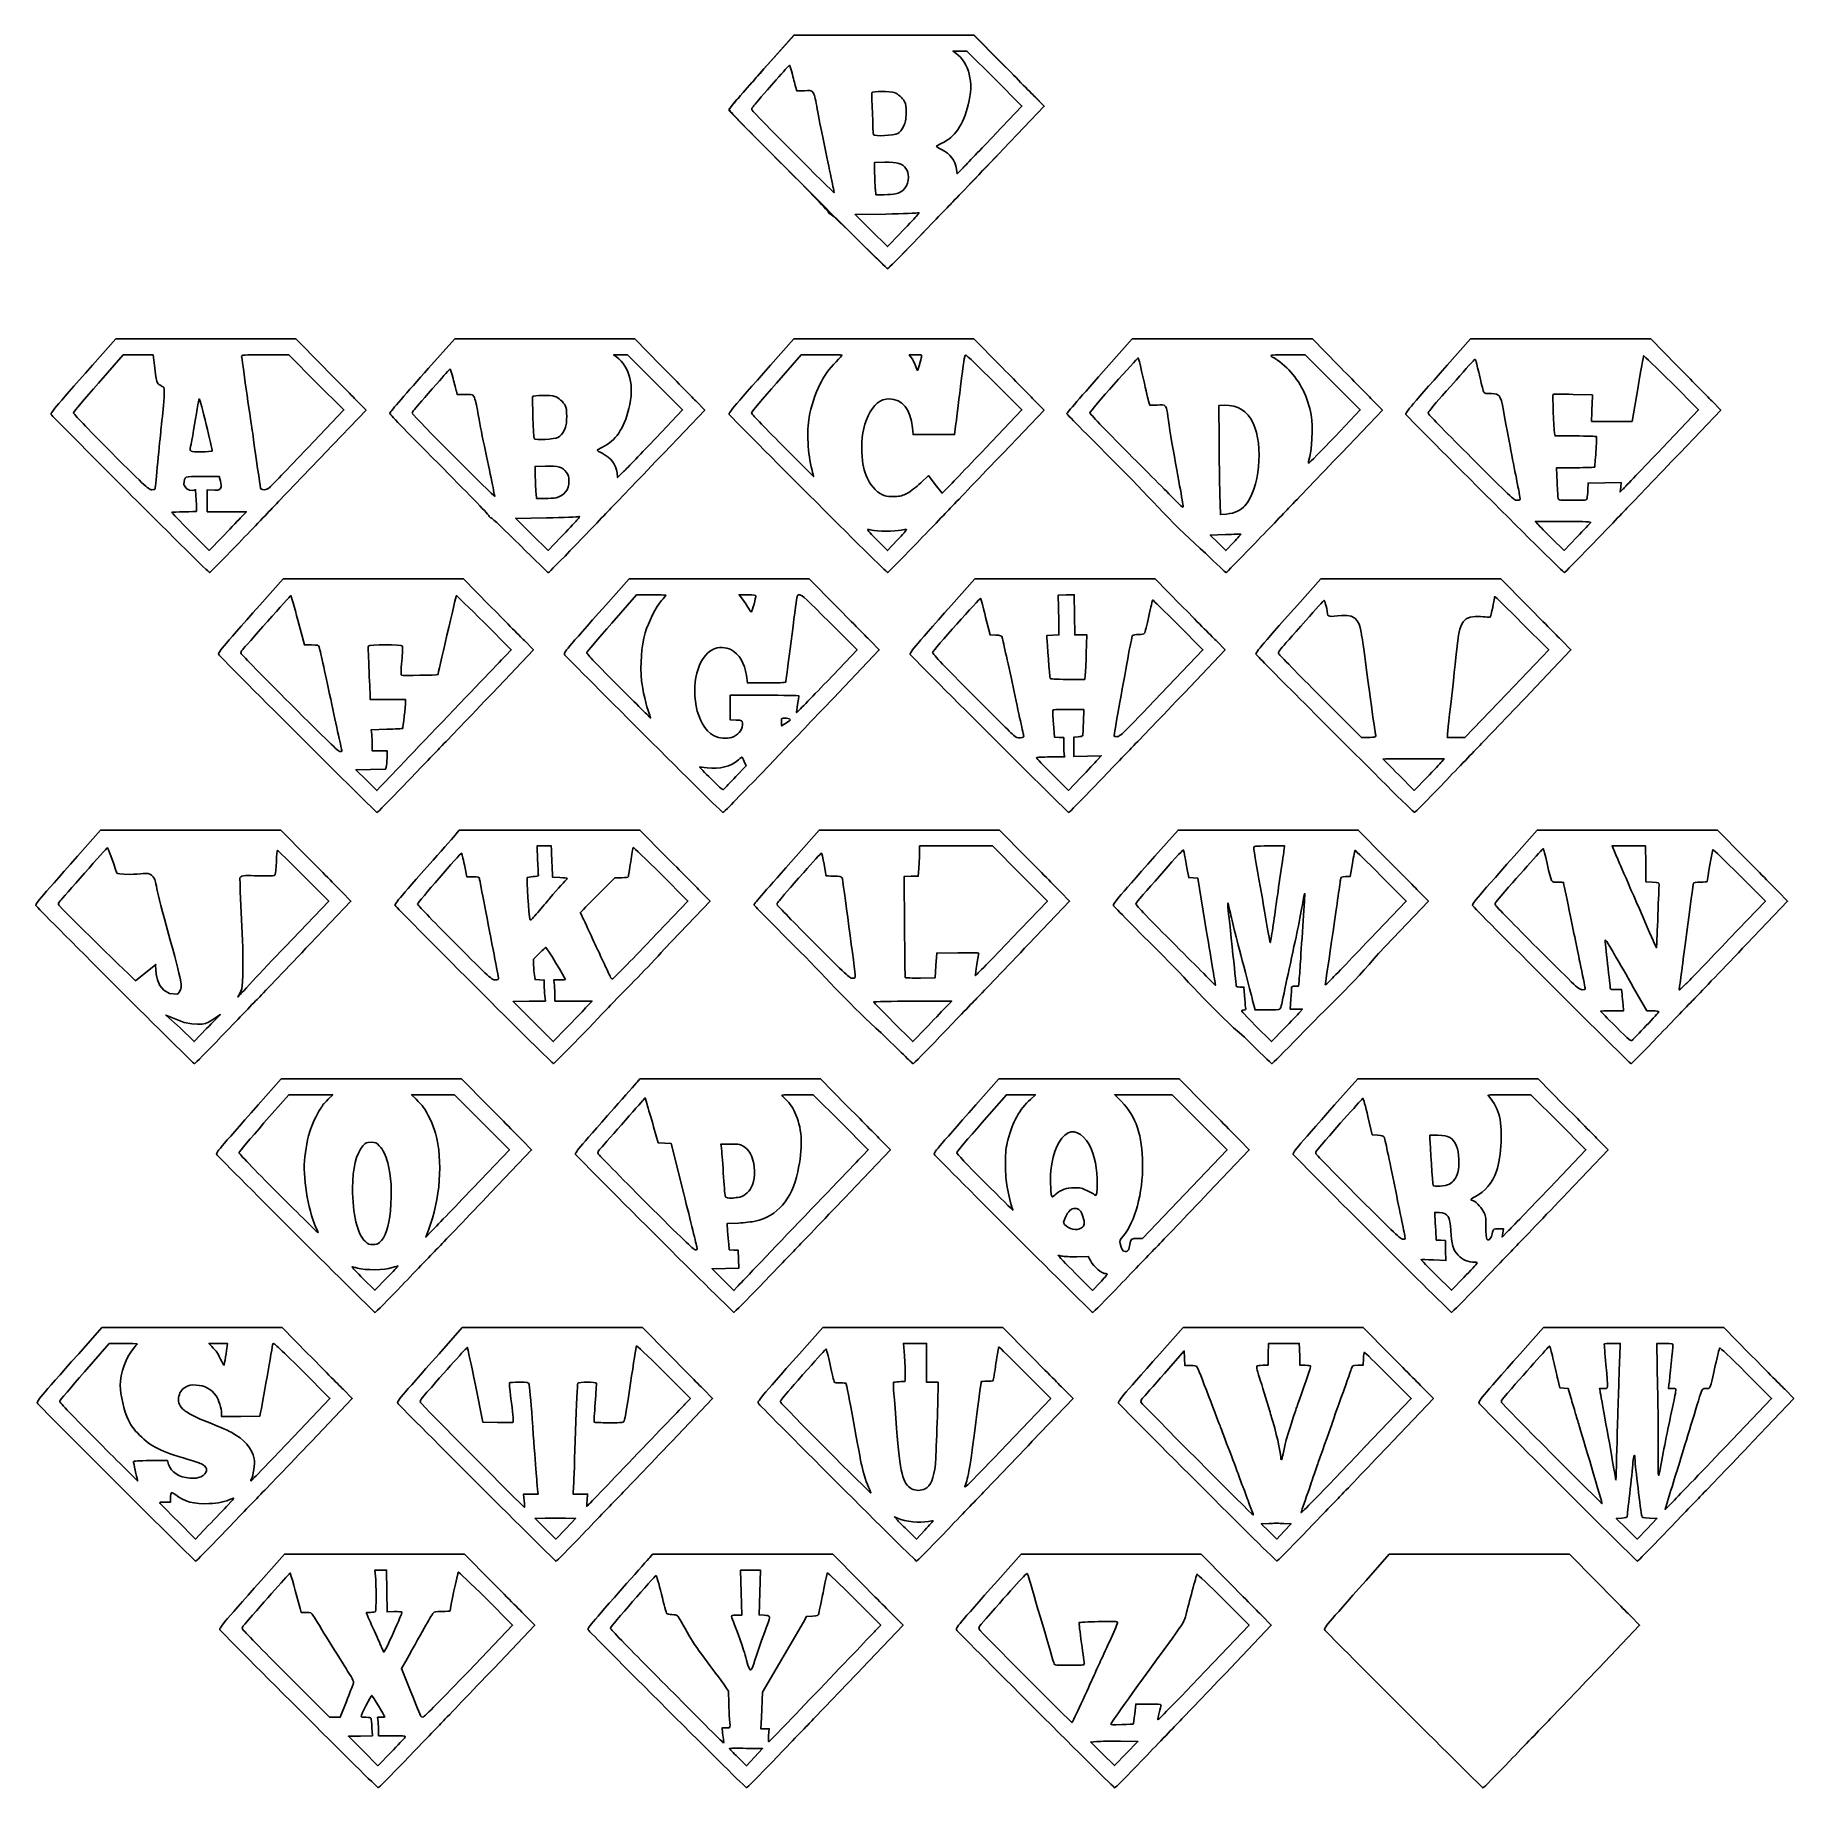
# Model space of a CAD drawing. Header units: centimetres. Extents: x -11.9 to 11.9, y -11.9 to 11.9.
import ezdxf

# ---------------------------------------------------------------- set-up
doc = ezdxf.new("R2010")
doc.units = ezdxf.units.CM
doc.header["$MEASUREMENT"] = 0
doc.layers.add('Layer 1', color=7, linetype='Continuous')

msp = doc.modelspace()

# ---------------------------------------------------------------- linework, layer by layer
at = {"layer": 'Layer 1', "color": 2}
msp.add_open_spline([(-1.44261, 9.76442), (-2.02597, 10.34719), (-2.5083, 10.83308), (-2.51445, 10.84417), (-2.51445, 10.84417), (-2.52701, 10.86681), (-2.49404, 10.90629), (-1.95468, 11.5144), (-1.95468, 11.5144), (-1.95468, 11.5144), (-1.64046, 11.86867), (-1.64046, 11.86867), (-1.64046, 11.86867), (-1.64046, 11.86867), (-0.41995, 11.86867), (-0.41995, 11.86867), (-0.41995, 11.86867), (-0.41995, 11.86867), (0.80056, 11.86867), (0.80056, 11.86867), (0.80056, 11.86867), (0.80056, 11.86867), (1.1517, 11.51348), (1.1517, 11.51348), (1.1517, 11.51348), (1.34483, 11.31813), (1.5585, 11.10143), (1.62652, 11.03193), (1.62652, 11.03193), (1.62652, 11.03193), (1.7502, 10.90556), (1.7502, 10.90556), (1.7502, 10.90556), (1.7502, 10.90556), (1.19825, 10.32752), (1.19825, 10.32752), (1.19825, 10.32752), (0.89468, 10.0096), (0.57868, 9.67951), (0.49602, 9.59398), (0.49602, 9.59398), (0.41336, 9.50845), (0.18741, 9.2734), (-0.00611, 9.07165), (-0.00611, 9.07165), (-0.19962, 8.8699), (-0.36336, 8.70482), (-0.36996, 8.70482), (-0.36996, 8.70482), (-0.37656, 8.70482), (-0.85926, 9.18163), (-1.44262, 9.76441), (-1.44262, 9.76441), (-1.44262, 9.76441), (-1.44261, 9.76442), (-1.44261, 9.76442)], degree=3, knots=[0, 0, 0, 0, 0.06666667, 0.06666667, 0.06666667, 0.06666667, 0.13333333, 0.13333333, 0.13333333, 0.13333333, 0.2, 0.2, 0.2, 0.2, 0.26666667, 0.26666667, 0.26666667, 0.26666667, 0.33333333, 0.33333333, 0.33333333, 0.33333333, 0.4, 0.4, 0.4, 0.4, 0.46666667, 0.46666667, 0.46666667, 0.46666667, 0.53333333, 0.53333333, 0.53333333, 0.53333333, 0.6, 0.6, 0.6, 0.6, 0.66666667, 0.66666667, 0.66666667, 0.66666667, 0.73333333, 0.73333333, 0.73333333, 0.73333333, 0.8, 0.8, 0.8, 0.8, 0.86666667, 0.86666667, 0.86666667, 0.86666667, 1, 1, 1, 1], dxfattribs=at)
at = {"layer": 'Layer 1', "color": 1}
for points, knots in [([(-0.75095, 9.07494), (-0.95518, 9.2785), (-1.13162, 9.44505), (-1.14305, 9.44505), (-1.14305, 9.44505), (-1.15479, 9.44505), (-1.16914, 9.45933), (-1.17605, 9.47788), (-1.17605, 9.47788), (-1.18278, 9.49594), (-1.48955, 9.81235), (-1.85776, 10.18103), (-1.85776, 10.18103), (-2.33679, 10.66066), (-2.52448, 10.85595), (-2.51753, 10.86752), (-2.51753, 10.86752), (-2.50555, 10.88748), (-2.28983, 11.13511), (-1.98935, 11.47386), (-1.98935, 11.47386), (-1.98935, 11.47386), (-1.63663, 11.86867), (-1.63663, 11.86867), (-1.63663, 11.86867), (-1.63663, 11.86867), (-0.41738, 11.86867), (-0.41738, 11.86867), (-0.41738, 11.86867), (-0.41738, 11.86867), (0.80187, 11.86867), (0.80187, 11.86867), (0.80187, 11.86867), (0.80187, 11.86867), (1.15301, 11.51348), (1.15301, 11.51348), (1.15301, 11.51348), (1.34614, 11.31813), (1.55981, 11.10143), (1.62783, 11.03193), (1.62783, 11.03193), (1.62783, 11.03193), (1.75151, 10.90556), (1.75151, 10.90556), (1.75151, 10.90556), (1.75151, 10.90556), (1.19956, 10.32752), (1.19956, 10.32752), (1.19956, 10.32752), (0.89599, 10.0096), (0.57999, 9.67951), (0.49733, 9.59398), (0.49733, 9.59398), (0.41468, 9.50845), (0.18872, 9.2734), (-0.0048, 9.07165), (-0.0048, 9.07165), (-0.19831, 8.8699), (-0.36182, 8.70482), (-0.36814, 8.70482), (-0.36814, 8.70482), (-0.37446, 8.70482), (-0.54673, 8.87137), (-0.75096, 9.07493), (-0.75096, 9.07493), (-0.75096, 9.07493), (-0.75095, 9.07494), (-0.75095, 9.07494)], [0, 0, 0, 0, 0.05555556, 0.05555556, 0.05555556, 0.05555556, 0.11111111, 0.11111111, 0.11111111, 0.11111111, 0.16666667, 0.16666667, 0.16666667, 0.16666667, 0.22222222, 0.22222222, 0.22222222, 0.22222222, 0.27777778, 0.27777778, 0.27777778, 0.27777778, 0.33333333, 0.33333333, 0.33333333, 0.33333333, 0.38888889, 0.38888889, 0.38888889, 0.38888889, 0.44444444, 0.44444444, 0.44444444, 0.44444444, 0.5, 0.5, 0.5, 0.5, 0.55555556, 0.55555556, 0.55555556, 0.55555556, 0.61111111, 0.61111111, 0.61111111, 0.61111111, 0.66666667, 0.66666667, 0.66666667, 0.66666667, 0.72222222, 0.72222222, 0.72222222, 0.72222222, 0.77777778, 0.77777778, 0.77777778, 0.77777778, 0.83333333, 0.83333333, 0.83333333, 0.83333333, 0.88888889, 0.88888889, 0.88888889, 0.88888889, 1, 1, 1, 1]), ([(-1.23493, 10.41888), (-1.31441, 10.79187), (-1.34091, 11.02196), (-1.3742, 11.08424), (-1.3742, 11.08424), (-1.40081, 11.13404), (-1.43867, 11.1165), (-1.49634, 11.1165), (-1.49634, 11.1165), (-1.49634, 11.1165), (-1.6012, 11.1165), (-1.6012, 11.1165), (-1.6012, 11.1165), (-1.6012, 11.1165), (-1.61394, 11.16127), (-1.61394, 11.16127), (-1.61394, 11.16127), (-1.62095, 11.18589), (-1.64141, 11.2638), (-1.65942, 11.33439), (-1.65942, 11.33439), (-1.67742, 11.40498), (-1.69537, 11.46239), (-1.69931, 11.46196), (-1.69931, 11.46196), (-1.70324, 11.46153), (-1.78436, 11.3722), (-1.87958, 11.26343), (-1.87958, 11.26343), (-2.23449, 10.85801), (-2.21798, 10.87871), (-2.20653, 10.8534), (-2.20653, 10.8534), (-2.19504, 10.82801), (-1.10155, 9.72958), (-1.09464, 9.73649), (-1.09464, 9.73649), (-1.09232, 9.73881), (-1.15546, 10.04588), (-1.23494, 10.41886), (-1.23494, 10.41886), (-1.23494, 10.41886), (-1.23493, 10.41888), (-1.23493, 10.41888)], [0, 0, 0, 0, 0.08333333, 0.08333333, 0.08333333, 0.08333333, 0.16666667, 0.16666667, 0.16666667, 0.16666667, 0.25, 0.25, 0.25, 0.25, 0.33333333, 0.33333333, 0.33333333, 0.33333333, 0.41666667, 0.41666667, 0.41666667, 0.41666667, 0.5, 0.5, 0.5, 0.5, 0.58333333, 0.58333333, 0.58333333, 0.58333333, 0.66666667, 0.66666667, 0.66666667, 0.66666667, 0.75, 0.75, 0.75, 0.75, 0.83333333, 0.83333333, 0.83333333, 0.83333333, 1, 1, 1, 1]), ([(1.09219, 10.5315), (1.09219, 10.5315), (1.45071, 10.90758), (1.45071, 10.90758), (1.45071, 10.90758), (1.45071, 10.90758), (1.07804, 11.28067), (1.07804, 11.28067), (1.07804, 11.28067), (1.07804, 11.28067), (0.70537, 11.65376), (0.70537, 11.65376), (0.70537, 11.65376), (0.70537, 11.65376), (0.61045, 11.65376), (0.61045, 11.65376), (0.61045, 11.65376), (0.61045, 11.65376), (0.51553, 11.65376), (0.51553, 11.65376), (0.51553, 11.65376), (0.51553, 11.65376), (0.55401, 11.62537), (0.55401, 11.62537), (0.55401, 11.62537), (0.73779, 11.48978), (0.80104, 11.22964), (0.7237, 10.92745), (0.7237, 10.92745), (0.65266, 10.6499), (0.5433, 10.49021), (0.36592, 10.40502), (0.36592, 10.40502), (0.32617, 10.38593), (0.29358, 10.36669), (0.29349, 10.36227), (0.29349, 10.36227), (0.29336, 10.35784), (0.32333, 10.33904), (0.35999, 10.32048), (0.35999, 10.32048), (0.48061, 10.25942), (0.54579, 10.17382), (0.56188, 10.05537), (0.56188, 10.05537), (0.56188, 10.05537), (0.5706, 9.99114), (0.5706, 9.99114), (0.5706, 9.99114), (0.5706, 9.99114), (0.65214, 10.07328), (0.65214, 10.07328), (0.65214, 10.07328), (0.69699, 10.11845), (0.89501, 10.32465), (1.0922, 10.5315), (1.0922, 10.5315), (1.0922, 10.5315), (1.09219, 10.5315), (1.09219, 10.5315)], [0, 0, 0, 0, 0.0625, 0.0625, 0.0625, 0.0625, 0.125, 0.125, 0.125, 0.125, 0.1875, 0.1875, 0.1875, 0.1875, 0.25, 0.25, 0.25, 0.25, 0.3125, 0.3125, 0.3125, 0.3125, 0.375, 0.375, 0.375, 0.375, 0.4375, 0.4375, 0.4375, 0.4375, 0.5, 0.5, 0.5, 0.5, 0.5625, 0.5625, 0.5625, 0.5625, 0.625, 0.625, 0.625, 0.625, 0.6875, 0.6875, 0.6875, 0.6875, 0.75, 0.75, 0.75, 0.75, 0.8125, 0.8125, 0.8125, 0.8125, 0.875, 0.875, 0.875, 0.875, 1, 1, 1, 1]), ([(-0.2313, 10.53814), (-0.20352, 10.554), (-0.17887, 10.58423), (-0.15524, 10.63144), (-0.15524, 10.63144), (-0.12406, 10.69374), (-0.1202, 10.71372), (-0.11961, 10.81637), (-0.11961, 10.81637), (-0.11911, 10.90184), (-0.12401, 10.94067), (-0.13863, 10.96727), (-0.13863, 10.96727), (-0.16661, 11.01817), (-0.23107, 11.07519), (-0.27854, 11.09103), (-0.27854, 11.09103), (-0.33589, 11.11016), (-0.57398, 11.10908), (-0.58125, 11.08965), (-0.58125, 11.08965), (-0.58792, 11.07183), (-0.56799, 10.54463), (-0.55976, 10.52117), (-0.55976, 10.52117), (-0.55023, 10.49404), (-0.28451, 10.50776), (-0.2313, 10.53813), (-0.2313, 10.53813), (-0.2313, 10.53813), (-0.2313, 10.53814), (-0.2313, 10.53814)], [0, 0, 0, 0, 0.11111111, 0.11111111, 0.11111111, 0.11111111, 0.22222222, 0.22222222, 0.22222222, 0.22222222, 0.33333333, 0.33333333, 0.33333333, 0.33333333, 0.44444444, 0.44444444, 0.44444444, 0.44444444, 0.55555556, 0.55555556, 0.55555556, 0.55555556, 0.66666667, 0.66666667, 0.66666667, 0.66666667, 0.77777778, 0.77777778, 0.77777778, 0.77777778, 1, 1, 1, 1]), ([(-0.26421, 9.71881), (-0.15157, 9.74496), (-0.08872, 9.82568), (-0.08872, 9.94422), (-0.08872, 9.94422), (-0.08872, 10.00271), (-0.09449, 10.0225), (-0.12302, 10.06188), (-0.12302, 10.06188), (-0.17502, 10.13366), (-0.23284, 10.15099), (-0.40653, 10.14685), (-0.40653, 10.14685), (-0.40653, 10.14685), (-0.54837, 10.14347), (-0.54837, 10.14347), (-0.54837, 10.14347), (-0.54837, 10.14347), (-0.54505, 9.99423), (-0.54505, 9.99423), (-0.54505, 9.99423), (-0.54322, 9.91215), (-0.53867, 9.8141), (-0.53492, 9.77634), (-0.53492, 9.77634), (-0.53492, 9.77634), (-0.52812, 9.70769), (-0.52812, 9.70769), (-0.52812, 9.70769), (-0.52812, 9.70769), (-0.41886, 9.70798), (-0.41886, 9.70798), (-0.41886, 9.70798), (-0.35876, 9.70814), (-0.28917, 9.71301), (-0.26421, 9.7188), (-0.26421, 9.7188), (-0.26421, 9.7188), (-0.26421, 9.7188), (-0.26421, 9.7188), (-0.26421, 9.7188), (-0.26421, 9.7188), (-0.26421, 9.71881), (-0.26421, 9.71881)], [0, 0, 0, 0, 0.08333333, 0.08333333, 0.08333333, 0.08333333, 0.16666667, 0.16666667, 0.16666667, 0.16666667, 0.25, 0.25, 0.25, 0.25, 0.33333333, 0.33333333, 0.33333333, 0.33333333, 0.41666667, 0.41666667, 0.41666667, 0.41666667, 0.5, 0.5, 0.5, 0.5, 0.58333333, 0.58333333, 0.58333333, 0.58333333, 0.66666667, 0.66666667, 0.66666667, 0.66666667, 0.75, 0.75, 0.75, 0.75, 0.83333333, 0.83333333, 0.83333333, 0.83333333, 1, 1, 1, 1]), ([(0.01938, 9.41435), (0.0518, 9.45029), (0.06316, 9.46917), (0.04858, 9.46285), (0.04858, 9.46285), (0.03545, 9.45716), (-0.16301, 9.44948), (-0.39243, 9.44579), (-0.39243, 9.44579), (-0.39243, 9.44579), (-0.80956, 9.43908), (-0.80956, 9.43908), (-0.80956, 9.43908), (-0.80956, 9.43908), (-0.59063, 9.2219), (-0.59063, 9.2219), (-0.59063, 9.2219), (-0.59063, 9.2219), (-0.37169, 9.00472), (-0.37169, 9.00472), (-0.37169, 9.00472), (-0.37169, 9.00472), (-0.20269, 9.18012), (-0.20269, 9.18012), (-0.20269, 9.18012), (-0.10974, 9.27659), (-0.00981, 9.382), (0.01938, 9.41436), (0.01938, 9.41436), (0.01938, 9.41436), (0.01938, 9.41435), (0.01938, 9.41435)], [0, 0, 0, 0, 0.11111111, 0.11111111, 0.11111111, 0.11111111, 0.22222222, 0.22222222, 0.22222222, 0.22222222, 0.33333333, 0.33333333, 0.33333333, 0.33333333, 0.44444444, 0.44444444, 0.44444444, 0.44444444, 0.55555556, 0.55555556, 0.55555556, 0.55555556, 0.66666667, 0.66666667, 0.66666667, 0.66666667, 0.77777778, 0.77777778, 0.77777778, 0.77777778, 1, 1, 1, 1])]:
    msp.add_open_spline(points, degree=3, knots=knots, dxfattribs=at)
at = {"layer": 'Layer 1'}
for points, knots in [([(-10.62778, 5.64972), (-11.21114, 6.23249), (-11.69347, 6.71838), (-11.69963, 6.72947), (-11.69963, 6.72947), (-11.71219, 6.75211), (-11.67922, 6.79159), (-11.13986, 7.3997), (-11.13986, 7.3997), (-11.13986, 7.3997), (-10.82564, 7.75397), (-10.82564, 7.75397), (-10.82564, 7.75397), (-10.82564, 7.75397), (-9.60513, 7.75397), (-9.60513, 7.75397), (-9.60513, 7.75397), (-9.60513, 7.75397), (-8.38462, 7.75397), (-8.38462, 7.75397), (-8.38462, 7.75397), (-8.38462, 7.75397), (-8.03348, 7.39878), (-8.03348, 7.39878), (-8.03348, 7.39878), (-7.84035, 7.20343), (-7.62668, 6.98673), (-7.55866, 6.91723), (-7.55866, 6.91723), (-7.55866, 6.91723), (-7.43498, 6.79086), (-7.43498, 6.79086), (-7.43498, 6.79086), (-7.43498, 6.79086), (-7.98693, 6.21282), (-7.98693, 6.21282), (-7.98693, 6.21282), (-8.2905, 5.8949), (-8.6065, 5.56481), (-8.68916, 5.47928), (-8.68916, 5.47928), (-8.77181, 5.39375), (-8.99777, 5.1587), (-9.19129, 4.95695), (-9.19129, 4.95695), (-9.3848, 4.7552), (-9.54854, 4.59012), (-9.55514, 4.59012), (-9.55514, 4.59012), (-9.56174, 4.59012), (-10.04444, 5.06693), (-10.6278, 5.64971), (-10.6278, 5.64971), (-10.6278, 5.64971), (-10.62778, 5.64972), (-10.62778, 5.64972)], [0, 0, 0, 0, 0.06666667, 0.06666667, 0.06666667, 0.06666667, 0.13333333, 0.13333333, 0.13333333, 0.13333333, 0.2, 0.2, 0.2, 0.2, 0.26666667, 0.26666667, 0.26666667, 0.26666667, 0.33333333, 0.33333333, 0.33333333, 0.33333333, 0.4, 0.4, 0.4, 0.4, 0.46666667, 0.46666667, 0.46666667, 0.46666667, 0.53333333, 0.53333333, 0.53333333, 0.53333333, 0.6, 0.6, 0.6, 0.6, 0.66666667, 0.66666667, 0.66666667, 0.66666667, 0.73333333, 0.73333333, 0.73333333, 0.73333333, 0.8, 0.8, 0.8, 0.8, 0.86666667, 0.86666667, 0.86666667, 0.86666667, 1, 1, 1, 1]), ([(-5.34813, 4.96024), (-5.55236, 5.1638), (-5.7288, 5.33035), (-5.74023, 5.33035), (-5.74023, 5.33035), (-5.75196, 5.33035), (-5.76632, 5.34463), (-5.77323, 5.36318), (-5.77323, 5.36318), (-5.77996, 5.38124), (-6.08672, 5.69765), (-6.45494, 6.06633), (-6.45494, 6.06633), (-6.93397, 6.54596), (-7.12166, 6.74125), (-7.11471, 6.75282), (-7.11471, 6.75282), (-7.10273, 6.77278), (-6.88701, 7.02041), (-6.58653, 7.35916), (-6.58653, 7.35916), (-6.58653, 7.35916), (-6.23381, 7.75397), (-6.23381, 7.75397), (-6.23381, 7.75397), (-6.23381, 7.75397), (-5.01456, 7.75397), (-5.01456, 7.75397), (-5.01456, 7.75397), (-5.01456, 7.75397), (-3.79531, 7.75397), (-3.79531, 7.75397), (-3.79531, 7.75397), (-3.79531, 7.75397), (-3.44417, 7.39878), (-3.44417, 7.39878), (-3.44417, 7.39878), (-3.25104, 7.20343), (-3.03737, 6.98673), (-2.96935, 6.91723), (-2.96935, 6.91723), (-2.96935, 6.91723), (-2.84567, 6.79086), (-2.84567, 6.79086), (-2.84567, 6.79086), (-2.84567, 6.79086), (-3.39762, 6.21282), (-3.39762, 6.21282), (-3.39762, 6.21282), (-3.70119, 5.8949), (-4.01719, 5.56481), (-4.09985, 5.47928), (-4.09985, 5.47928), (-4.1825, 5.39375), (-4.40846, 5.1587), (-4.60198, 4.95695), (-4.60198, 4.95695), (-4.79549, 4.7552), (-4.959, 4.59012), (-4.96532, 4.59012), (-4.96532, 4.59012), (-4.97164, 4.59012), (-5.14391, 4.75667), (-5.34814, 4.96023), (-5.34814, 4.96023), (-5.34814, 4.96023), (-5.34813, 4.96024), (-5.34813, 4.96024)], [0, 0, 0, 0, 0.05555556, 0.05555556, 0.05555556, 0.05555556, 0.11111111, 0.11111111, 0.11111111, 0.11111111, 0.16666667, 0.16666667, 0.16666667, 0.16666667, 0.22222222, 0.22222222, 0.22222222, 0.22222222, 0.27777778, 0.27777778, 0.27777778, 0.27777778, 0.33333333, 0.33333333, 0.33333333, 0.33333333, 0.38888889, 0.38888889, 0.38888889, 0.38888889, 0.44444444, 0.44444444, 0.44444444, 0.44444444, 0.5, 0.5, 0.5, 0.5, 0.55555556, 0.55555556, 0.55555556, 0.55555556, 0.61111111, 0.61111111, 0.61111111, 0.61111111, 0.66666667, 0.66666667, 0.66666667, 0.66666667, 0.72222222, 0.72222222, 0.72222222, 0.72222222, 0.77777778, 0.77777778, 0.77777778, 0.77777778, 0.83333333, 0.83333333, 0.83333333, 0.83333333, 0.88888889, 0.88888889, 0.88888889, 0.88888889, 1, 1, 1, 1]), ([(-1.44261, 5.64972), (-2.02597, 6.23249), (-2.5083, 6.71838), (-2.51446, 6.72947), (-2.51446, 6.72947), (-2.52702, 6.75211), (-2.49405, 6.79159), (-1.95469, 7.3997), (-1.95469, 7.3997), (-1.95469, 7.3997), (-1.64047, 7.75397), (-1.64047, 7.75397), (-1.64047, 7.75397), (-1.64047, 7.75397), (-0.41996, 7.75397), (-0.41996, 7.75397), (-0.41996, 7.75397), (-0.41996, 7.75397), (0.80055, 7.75397), (0.80055, 7.75397), (0.80055, 7.75397), (0.80055, 7.75397), (1.15169, 7.39878), (1.15169, 7.39878), (1.15169, 7.39878), (1.34482, 7.20343), (1.55849, 6.98673), (1.62651, 6.91723), (1.62651, 6.91723), (1.62651, 6.91723), (1.75019, 6.79086), (1.75019, 6.79086), (1.75019, 6.79086), (1.75019, 6.79086), (1.19824, 6.21282), (1.19824, 6.21282), (1.19824, 6.21282), (0.89467, 5.8949), (0.57867, 5.56481), (0.49601, 5.47928), (0.49601, 5.47928), (0.41336, 5.39375), (0.1874, 5.1587), (-0.00612, 4.95695), (-0.00612, 4.95695), (-0.19963, 4.7552), (-0.36337, 4.59012), (-0.36997, 4.59012), (-0.36997, 4.59012), (-0.37657, 4.59012), (-0.85927, 5.06693), (-1.44263, 5.64971), (-1.44263, 5.64971), (-1.44263, 5.64971), (-1.44261, 5.64972), (-1.44261, 5.64972)], [0, 0, 0, 0, 0.06666667, 0.06666667, 0.06666667, 0.06666667, 0.13333333, 0.13333333, 0.13333333, 0.13333333, 0.2, 0.2, 0.2, 0.2, 0.26666667, 0.26666667, 0.26666667, 0.26666667, 0.33333333, 0.33333333, 0.33333333, 0.33333333, 0.4, 0.4, 0.4, 0.4, 0.46666667, 0.46666667, 0.46666667, 0.46666667, 0.53333333, 0.53333333, 0.53333333, 0.53333333, 0.6, 0.6, 0.6, 0.6, 0.66666667, 0.66666667, 0.66666667, 0.66666667, 0.73333333, 0.73333333, 0.73333333, 0.73333333, 0.8, 0.8, 0.8, 0.8, 0.86666667, 0.86666667, 0.86666667, 0.86666667, 1, 1, 1, 1]), ([(3.93848, 4.85279), (3.53902, 5.19047), (3.18779, 5.60142), (2.80401, 5.987), (2.80401, 5.987), (2.39361, 6.39775), (2.05782, 6.73739), (2.05782, 6.74176), (2.05782, 6.74176), (2.05782, 6.75177), (2.22824, 6.94817), (2.62873, 7.39971), (2.62873, 7.39971), (2.62873, 7.39971), (2.94295, 7.75398), (2.94295, 7.75398), (2.94295, 7.75398), (2.94295, 7.75398), (4.16346, 7.75398), (4.16346, 7.75398), (4.16346, 7.75398), (4.16346, 7.75398), (5.38397, 7.75398), (5.38397, 7.75398), (5.38397, 7.75398), (5.38397, 7.75398), (5.73511, 7.39879), (5.73511, 7.39879), (5.73511, 7.39879), (5.92824, 7.20344), (6.14191, 6.98674), (6.20993, 6.91724), (6.20993, 6.91724), (6.20993, 6.91724), (6.33361, 6.79087), (6.33361, 6.79087), (6.33361, 6.79087), (6.33361, 6.79087), (5.78166, 6.21283), (5.78166, 6.21283), (5.78166, 6.21283), (5.47809, 5.89491), (5.16209, 5.56482), (5.07943, 5.47929), (5.07943, 5.47929), (4.99678, 5.39376), (4.77082, 5.15871), (4.5773, 4.95696), (4.5773, 4.95696), (4.38379, 4.75521), (4.22053, 4.59013), (4.21451, 4.59013), (4.21451, 4.59013), (4.20849, 4.59013), (4.08427, 4.70833), (3.93847, 4.85279), (3.93847, 4.85279), (3.93847, 4.85279), (3.93848, 4.85279), (3.93848, 4.85279)], [0, 0, 0, 0, 0.0625, 0.0625, 0.0625, 0.0625, 0.125, 0.125, 0.125, 0.125, 0.1875, 0.1875, 0.1875, 0.1875, 0.25, 0.25, 0.25, 0.25, 0.3125, 0.3125, 0.3125, 0.3125, 0.375, 0.375, 0.375, 0.375, 0.4375, 0.4375, 0.4375, 0.4375, 0.5, 0.5, 0.5, 0.5, 0.5625, 0.5625, 0.5625, 0.5625, 0.625, 0.625, 0.625, 0.625, 0.6875, 0.6875, 0.6875, 0.6875, 0.75, 0.75, 0.75, 0.75, 0.8125, 0.8125, 0.8125, 0.8125, 0.875, 0.875, 0.875, 0.875, 1, 1, 1, 1]), ([(7.7242, 5.64972), (7.14084, 6.23249), (6.65851, 6.71838), (6.65235, 6.72947), (6.65235, 6.72947), (6.63979, 6.75211), (6.67276, 6.79159), (7.21212, 7.3997), (7.21212, 7.3997), (7.21212, 7.3997), (7.52634, 7.75397), (7.52634, 7.75397), (7.52634, 7.75397), (7.52634, 7.75397), (8.74685, 7.75397), (8.74685, 7.75397), (8.74685, 7.75397), (8.74685, 7.75397), (9.96736, 7.75397), (9.96736, 7.75397), (9.96736, 7.75397), (9.96736, 7.75397), (10.3185, 7.39878), (10.3185, 7.39878), (10.3185, 7.39878), (10.51163, 7.20343), (10.7253, 6.98673), (10.79332, 6.91723), (10.79332, 6.91723), (10.79332, 6.91723), (10.917, 6.79086), (10.917, 6.79086), (10.917, 6.79086), (10.917, 6.79086), (10.36505, 6.21282), (10.36505, 6.21282), (10.36505, 6.21282), (10.06148, 5.8949), (9.74548, 5.56481), (9.66282, 5.47928), (9.66282, 5.47928), (9.58017, 5.39375), (9.35421, 5.1587), (9.16069, 4.95695), (9.16069, 4.95695), (8.96718, 4.7552), (8.80344, 4.59012), (8.79684, 4.59012), (8.79684, 4.59012), (8.79024, 4.59012), (8.30754, 5.06693), (7.72418, 5.64971), (7.72418, 5.64971), (7.72418, 5.64971), (7.7242, 5.64972), (7.7242, 5.64972)], [0, 0, 0, 0, 0.06666667, 0.06666667, 0.06666667, 0.06666667, 0.13333333, 0.13333333, 0.13333333, 0.13333333, 0.2, 0.2, 0.2, 0.2, 0.26666667, 0.26666667, 0.26666667, 0.26666667, 0.33333333, 0.33333333, 0.33333333, 0.33333333, 0.4, 0.4, 0.4, 0.4, 0.46666667, 0.46666667, 0.46666667, 0.46666667, 0.53333333, 0.53333333, 0.53333333, 0.53333333, 0.6, 0.6, 0.6, 0.6, 0.66666667, 0.66666667, 0.66666667, 0.66666667, 0.73333333, 0.73333333, 0.73333333, 0.73333333, 0.8, 0.8, 0.8, 0.8, 0.86666667, 0.86666667, 0.86666667, 0.86666667, 1, 1, 1, 1]), ([(-10.2899, 5.73329), (-10.28979, 5.75197), (-10.22755, 6.38971), (-10.2127, 6.52425), (-10.2127, 6.52425), (-10.20944, 6.5538), (-10.20115, 6.63439), (-10.19428, 6.70334), (-10.19428, 6.70334), (-10.14772, 7.17082), (-10.166, 7.08645), (-10.21111, 7.12121), (-10.21111, 7.12121), (-10.26063, 7.15936), (-10.26797, 7.10574), (-10.29727, 7.35701), (-10.29727, 7.35701), (-10.29727, 7.35701), (-10.3185, 7.53908), (-10.3185, 7.53908), (-10.3185, 7.53908), (-10.3185, 7.53908), (-10.52214, 7.53823), (-10.52214, 7.53823), (-10.52214, 7.53823), (-10.52214, 7.53823), (-10.72578, 7.53738), (-10.72578, 7.53738), (-10.72578, 7.53738), (-10.72578, 7.53738), (-11.06007, 7.1558), (-11.06007, 7.1558), (-11.06007, 7.1558), (-11.24393, 6.94593), (-11.39623, 6.76566), (-11.39851, 6.7552), (-11.39851, 6.7552), (-11.40115, 6.7431), (-11.21652, 6.54986), (-10.89129, 6.2243), (-10.89129, 6.2243), (-10.39839, 5.7309), (-10.3783, 5.71242), (-10.33496, 5.71242), (-10.33496, 5.71242), (-10.30014, 5.71242), (-10.28998, 5.71713), (-10.28989, 5.73331), (-10.28989, 5.73331), (-10.28989, 5.73331), (-10.28989, 5.73331), (-10.28989, 5.73331), (-10.28989, 5.73331), (-10.28989, 5.73331), (-10.2899, 5.73329), (-10.2899, 5.73329)], [0, 0, 0, 0, 0.06666667, 0.06666667, 0.06666667, 0.06666667, 0.13333333, 0.13333333, 0.13333333, 0.13333333, 0.2, 0.2, 0.2, 0.2, 0.26666667, 0.26666667, 0.26666667, 0.26666667, 0.33333333, 0.33333333, 0.33333333, 0.33333333, 0.4, 0.4, 0.4, 0.4, 0.46666667, 0.46666667, 0.46666667, 0.46666667, 0.53333333, 0.53333333, 0.53333333, 0.53333333, 0.6, 0.6, 0.6, 0.6, 0.66666667, 0.66666667, 0.66666667, 0.66666667, 0.73333333, 0.73333333, 0.73333333, 0.73333333, 0.8, 0.8, 0.8, 0.8, 0.86666667, 0.86666667, 0.86666667, 0.86666667, 1, 1, 1, 1]), ([(-8.74499, 5.73926), (-8.72844, 5.75403), (-8.49455, 5.99714), (-8.22525, 6.2795), (-8.22525, 6.2795), (-8.22525, 6.2795), (-7.73561, 6.79288), (-7.73561, 6.79288), (-7.73561, 6.79288), (-7.73561, 6.79288), (-8.10836, 7.16597), (-8.10836, 7.16597), (-8.10836, 7.16597), (-8.10836, 7.16597), (-8.48111, 7.53906), (-8.48111, 7.53906), (-8.48111, 7.53906), (-8.48111, 7.53906), (-8.80055, 7.53906), (-8.80055, 7.53906), (-8.80055, 7.53906), (-9.10462, 7.53906), (-9.11999, 7.53799), (-9.11999, 7.51674), (-9.11999, 7.51674), (-9.11999, 7.49647), (-9.0051, 6.69637), (-8.97592, 6.51335), (-8.97592, 6.51335), (-8.9692, 6.47124), (-8.95875, 6.39871), (-8.95268, 6.35217), (-8.95268, 6.35217), (-8.93369, 6.20653), (-8.86946, 5.76741), (-8.86302, 5.73925), (-8.86302, 5.73925), (-8.85812, 5.71782), (-8.84862, 5.71239), (-8.81599, 5.71239), (-8.81599, 5.71239), (-8.79046, 5.71239), (-8.76379, 5.72248), (-8.745, 5.73925), (-8.745, 5.73925), (-8.745, 5.73925), (-8.74499, 5.73926), (-8.74499, 5.73926)], [0, 0, 0, 0, 0.07692308, 0.07692308, 0.07692308, 0.07692308, 0.15384615, 0.15384615, 0.15384615, 0.15384615, 0.23076923, 0.23076923, 0.23076923, 0.23076923, 0.30769231, 0.30769231, 0.30769231, 0.30769231, 0.38461538, 0.38461538, 0.38461538, 0.38461538, 0.46153846, 0.46153846, 0.46153846, 0.46153846, 0.53846154, 0.53846154, 0.53846154, 0.53846154, 0.61538462, 0.61538462, 0.61538462, 0.61538462, 0.69230769, 0.69230769, 0.69230769, 0.69230769, 0.76923077, 0.76923077, 0.76923077, 0.76923077, 0.84615385, 0.84615385, 0.84615385, 0.84615385, 1, 1, 1, 1]), ([(-3.50499, 6.4168), (-3.50499, 6.4168), (-3.14647, 6.79288), (-3.14647, 6.79288), (-3.14647, 6.79288), (-3.14647, 6.79288), (-3.51914, 7.16597), (-3.51914, 7.16597), (-3.51914, 7.16597), (-3.51914, 7.16597), (-3.89181, 7.53906), (-3.89181, 7.53906), (-3.89181, 7.53906), (-3.89181, 7.53906), (-3.98673, 7.53906), (-3.98673, 7.53906), (-3.98673, 7.53906), (-3.98673, 7.53906), (-4.08165, 7.53906), (-4.08165, 7.53906), (-4.08165, 7.53906), (-4.08165, 7.53906), (-4.04317, 7.51067), (-4.04317, 7.51067), (-4.04317, 7.51067), (-3.85939, 7.37508), (-3.79614, 7.11494), (-3.87348, 6.81275), (-3.87348, 6.81275), (-3.94452, 6.5352), (-4.05388, 6.37551), (-4.23126, 6.29032), (-4.23126, 6.29032), (-4.27101, 6.27123), (-4.3036, 6.25199), (-4.30369, 6.24757), (-4.30369, 6.24757), (-4.30377, 6.24314), (-4.27385, 6.22434), (-4.23719, 6.20578), (-4.23719, 6.20578), (-4.11657, 6.14472), (-4.05138, 6.05912), (-4.0353, 5.94067), (-4.0353, 5.94067), (-4.0353, 5.94067), (-4.02658, 5.87644), (-4.02658, 5.87644), (-4.02658, 5.87644), (-4.02658, 5.87644), (-3.94504, 5.95858), (-3.94504, 5.95858), (-3.94504, 5.95858), (-3.90019, 6.00376), (-3.70217, 6.20995), (-3.50498, 6.4168), (-3.50498, 6.4168), (-3.50498, 6.4168), (-3.50499, 6.4168), (-3.50499, 6.4168)], [0, 0, 0, 0, 0.0625, 0.0625, 0.0625, 0.0625, 0.125, 0.125, 0.125, 0.125, 0.1875, 0.1875, 0.1875, 0.1875, 0.25, 0.25, 0.25, 0.25, 0.3125, 0.3125, 0.3125, 0.3125, 0.375, 0.375, 0.375, 0.375, 0.4375, 0.4375, 0.4375, 0.4375, 0.5, 0.5, 0.5, 0.5, 0.5625, 0.5625, 0.5625, 0.5625, 0.625, 0.625, 0.625, 0.625, 0.6875, 0.6875, 0.6875, 0.6875, 0.75, 0.75, 0.75, 0.75, 0.8125, 0.8125, 0.8125, 0.8125, 0.875, 0.875, 0.875, 0.875, 1, 1, 1, 1]), ([(-1.39348, 5.97804), (-1.45105, 6.20364), (-1.46697, 6.49859), (-1.43228, 6.69692), (-1.43228, 6.69692), (-1.40903, 6.82985), (-1.3467, 7.02032), (-1.2888, 7.13537), (-1.2888, 7.13537), (-1.22669, 7.2588), (-1.16431, 7.34693), (-1.0685, 7.44661), (-1.0685, 7.44661), (-1.02282, 7.49414), (-0.98545, 7.53438), (-0.98545, 7.53604), (-0.98545, 7.53604), (-0.98545, 7.5377), (-1.11036, 7.53868), (-1.26303, 7.53821), (-1.26303, 7.53821), (-1.26303, 7.53821), (-1.54061, 7.53736), (-1.54061, 7.53736), (-1.54061, 7.53736), (-1.54061, 7.53736), (-1.8749, 7.15578), (-1.8749, 7.15578), (-1.8749, 7.15578), (-2.05876, 6.94591), (-2.21105, 6.76566), (-2.21333, 6.75524), (-2.21333, 6.75524), (-2.21594, 6.74326), (-2.06216, 6.58074), (-1.79569, 6.31388), (-1.79569, 6.31388), (-1.56371, 6.08156), (-1.37334, 5.89148), (-1.37265, 5.89148), (-1.37265, 5.89148), (-1.37195, 5.89148), (-1.38133, 5.93043), (-1.39347, 5.97804), (-1.39347, 5.97804), (-1.39347, 5.97804), (-1.39348, 5.97804), (-1.39348, 5.97804)], [0, 0, 0, 0, 0.07692308, 0.07692308, 0.07692308, 0.07692308, 0.15384615, 0.15384615, 0.15384615, 0.15384615, 0.23076923, 0.23076923, 0.23076923, 0.23076923, 0.30769231, 0.30769231, 0.30769231, 0.30769231, 0.38461538, 0.38461538, 0.38461538, 0.38461538, 0.46153846, 0.46153846, 0.46153846, 0.46153846, 0.53846154, 0.53846154, 0.53846154, 0.53846154, 0.61538462, 0.61538462, 0.61538462, 0.61538462, 0.69230769, 0.69230769, 0.69230769, 0.69230769, 0.76923077, 0.76923077, 0.76923077, 0.76923077, 0.84615385, 0.84615385, 0.84615385, 0.84615385, 1, 1, 1, 1]), ([(-0.10196, 5.66529), (-0.05594, 5.68964), (0.01772, 5.74672), (0.07904, 5.80555), (0.07904, 5.80555), (0.07904, 5.80555), (0.18243, 5.90475), (0.18243, 5.90475), (0.18243, 5.90475), (0.18243, 5.90475), (0.27592, 5.78474), (0.27592, 5.78474), (0.27592, 5.78474), (0.27592, 5.78474), (0.36941, 5.66473), (0.36941, 5.66473), (0.36941, 5.66473), (0.36941, 5.66473), (0.4195, 5.71542), (0.4195, 5.71542), (0.4195, 5.71542), (0.44705, 5.7433), (0.69008, 5.99713), (0.95957, 6.27949), (0.95957, 6.27949), (0.95957, 6.27949), (1.44956, 6.79287), (1.44956, 6.79287), (1.44956, 6.79287), (1.44956, 6.79287), (1.07674, 7.16619), (1.07674, 7.16619), (1.07674, 7.16619), (0.87169, 7.37151), (0.69618, 7.53805), (0.68672, 7.53627), (0.68672, 7.53627), (0.67332, 7.53375), (0.65816, 7.43949), (0.61803, 7.10923), (0.61803, 7.10923), (0.58971, 6.87613), (0.55984, 6.63438), (0.55165, 6.572), (0.55165, 6.572), (0.55165, 6.572), (0.53677, 6.45858), (0.53677, 6.45858), (0.53677, 6.45858), (0.53677, 6.45858), (0.2562, 6.45858), (0.2562, 6.45858), (0.2562, 6.45858), (0.2562, 6.45858), (-0.02437, 6.45858), (-0.02437, 6.45858), (-0.02437, 6.45858), (-0.02437, 6.45858), (-0.03273, 6.55074), (-0.03273, 6.55074), (-0.03273, 6.55074), (-0.05523, 6.79885), (-0.17017, 6.94211), (-0.34673, 6.94211), (-0.34673, 6.94211), (-0.4692, 6.94211), (-0.56115, 6.86809), (-0.63357, 6.7112), (-0.63357, 6.7112), (-0.69966, 6.56801), (-0.72664, 6.41126), (-0.71815, 6.2198), (-0.71815, 6.2198), (-0.71059, 6.0494), (-0.69514, 5.97734), (-0.64159, 5.86292), (-0.64159, 5.86292), (-0.58733, 5.74696), (-0.49749, 5.65844), (-0.40327, 5.62807), (-0.40327, 5.62807), (-0.3853, 5.62228), (-0.32762, 5.61905), (-0.27509, 5.62088), (-0.27509, 5.62088), (-0.19289, 5.62375), (-0.16876, 5.62994), (-0.10197, 5.66528), (-0.10197, 5.66528), (-0.10197, 5.66528), (-0.10196, 5.66529), (-0.10196, 5.66529)], [0, 0, 0, 0, 0.04166667, 0.04166667, 0.04166667, 0.04166667, 0.08333333, 0.08333333, 0.08333333, 0.08333333, 0.125, 0.125, 0.125, 0.125, 0.16666667, 0.16666667, 0.16666667, 0.16666667, 0.20833333, 0.20833333, 0.20833333, 0.20833333, 0.25, 0.25, 0.25, 0.25, 0.29166667, 0.29166667, 0.29166667, 0.29166667, 0.33333333, 0.33333333, 0.33333333, 0.33333333, 0.375, 0.375, 0.375, 0.375, 0.41666667, 0.41666667, 0.41666667, 0.41666667, 0.45833333, 0.45833333, 0.45833333, 0.45833333, 0.5, 0.5, 0.5, 0.5, 0.54166667, 0.54166667, 0.54166667, 0.54166667, 0.58333333, 0.58333333, 0.58333333, 0.58333333, 0.625, 0.625, 0.625, 0.625, 0.66666667, 0.66666667, 0.66666667, 0.66666667, 0.70833333, 0.70833333, 0.70833333, 0.70833333, 0.75, 0.75, 0.75, 0.75, 0.79166667, 0.79166667, 0.79166667, 0.79166667, 0.83333333, 0.83333333, 0.83333333, 0.83333333, 0.875, 0.875, 0.875, 0.875, 0.91666667, 0.91666667, 0.91666667, 0.91666667, 1, 1, 1, 1]), ([(0.08033, 7.47382), (0.08939, 7.49986), (0.09192, 7.51886), (0.09272, 7.53011), (0.09272, 7.53011), (0.09369, 7.54371), (0.03315, 7.53906), (-0.00601, 7.53906), (-0.00601, 7.53906), (-0.00601, 7.53906), (-0.0772, 7.53906), (-0.0772, 7.53906), (-0.0772, 7.53906), (-0.0772, 7.53906), (-0.03288, 7.47938), (-0.03288, 7.47938), (-0.03288, 7.47938), (-0.0085, 7.44656), (0.03096, 7.32741), (0.03658, 7.32927), (0.03658, 7.32927), (0.04219, 7.33113), (0.07126, 7.44778), (0.08032, 7.47381), (0.08032, 7.47381), (0.08032, 7.47381), (0.08033, 7.47382), (0.08033, 7.47382)], [0, 0, 0, 0, 0.125, 0.125, 0.125, 0.125, 0.25, 0.25, 0.25, 0.25, 0.375, 0.375, 0.375, 0.375, 0.5, 0.5, 0.5, 0.5, 0.625, 0.625, 0.625, 0.625, 0.75, 0.75, 0.75, 0.75, 1, 1, 1, 1]), ([(3.63377, 5.48924), (3.63377, 5.49783), (3.61254, 5.62274), (3.58658, 5.76682), (3.58658, 5.76682), (3.56063, 5.9109), (3.5066, 6.2111), (3.46653, 6.43393), (3.46653, 6.43393), (3.42646, 6.65676), (3.42536, 6.80218), (3.39683, 6.83735), (3.39683, 6.83735), (3.3683, 6.87251), (3.33671, 6.85855), (3.28179, 6.85855), (3.28179, 6.85855), (3.28179, 6.85855), (3.18194, 6.85855), (3.18194, 6.85855), (3.18194, 6.85855), (3.18194, 6.85855), (3.1699, 6.89735), (3.1699, 6.89735), (3.1699, 6.89735), (3.16328, 6.91869), (3.12992, 7.05972), (3.09577, 7.21075), (3.09577, 7.21075), (3.06162, 7.36178), (3.02988, 7.48958), (3.02525, 7.49475), (3.02525, 7.49475), (3.0156, 7.50551), (2.37637, 6.78399), (2.37008, 6.75524), (2.37008, 6.75524), (2.36747, 6.74333), (2.56125, 6.54057), (2.8954, 6.20559), (2.8954, 6.20559), (3.1866, 5.91366), (3.46783, 5.63033), (3.52036, 5.57596), (3.52036, 5.57596), (3.61891, 5.47396), (3.63378, 5.46259), (3.63378, 5.48925), (3.63378, 5.48925), (3.63378, 5.48925), (3.63377, 5.48924), (3.63377, 5.48924)], [0, 0, 0, 0, 0.07142857, 0.07142857, 0.07142857, 0.07142857, 0.14285714, 0.14285714, 0.14285714, 0.14285714, 0.21428571, 0.21428571, 0.21428571, 0.21428571, 0.28571429, 0.28571429, 0.28571429, 0.28571429, 0.35714286, 0.35714286, 0.35714286, 0.35714286, 0.42857143, 0.42857143, 0.42857143, 0.42857143, 0.5, 0.5, 0.5, 0.5, 0.57142857, 0.57142857, 0.57142857, 0.57142857, 0.64285714, 0.64285714, 0.64285714, 0.64285714, 0.71428571, 0.71428571, 0.71428571, 0.71428571, 0.78571429, 0.78571429, 0.78571429, 0.78571429, 0.85714286, 0.85714286, 0.85714286, 0.85714286, 1, 1, 1, 1]), ([(5.69093, 6.43471), (5.69093, 6.43471), (6.03299, 6.79288), (6.03299, 6.79288), (6.03299, 6.79288), (6.03299, 6.79288), (5.66023, 7.16597), (5.66023, 7.16597), (5.66023, 7.16597), (5.66023, 7.16597), (5.28747, 7.53906), (5.28747, 7.53906), (5.28747, 7.53906), (5.28747, 7.53906), (5.05014, 7.53906), (5.05014, 7.53906), (5.05014, 7.53906), (4.84053, 7.53906), (4.81455, 7.53697), (4.82767, 7.52115), (4.82767, 7.52115), (4.83584, 7.5113), (4.84766, 7.50324), (4.85392, 7.50324), (4.85392, 7.50324), (4.87133, 7.50324), (5.00419, 7.39803), (5.06404, 7.33684), (5.06404, 7.33684), (5.21849, 7.17894), (5.32843, 6.95733), (5.36686, 6.72645), (5.36686, 6.72645), (5.39568, 6.55327), (5.37995, 6.25247), (5.33386, 6.09582), (5.33386, 6.09582), (5.32885, 6.0788), (5.33019, 6.0692), (5.33718, 6.07194), (5.33718, 6.07194), (5.34361, 6.07446), (5.5028, 6.2377), (5.69093, 6.43469), (5.69093, 6.43469), (5.69093, 6.43469), (5.69093, 6.43471), (5.69093, 6.43471)], [0, 0, 0, 0, 0.07692308, 0.07692308, 0.07692308, 0.07692308, 0.15384615, 0.15384615, 0.15384615, 0.15384615, 0.23076923, 0.23076923, 0.23076923, 0.23076923, 0.30769231, 0.30769231, 0.30769231, 0.30769231, 0.38461538, 0.38461538, 0.38461538, 0.38461538, 0.46153846, 0.46153846, 0.46153846, 0.46153846, 0.53846154, 0.53846154, 0.53846154, 0.53846154, 0.61538462, 0.61538462, 0.61538462, 0.61538462, 0.69230769, 0.69230769, 0.69230769, 0.69230769, 0.76923077, 0.76923077, 0.76923077, 0.76923077, 0.84615385, 0.84615385, 0.84615385, 0.84615385, 1, 1, 1, 1]), ([(8.19765, 5.57846), (8.20082, 5.58359), (8.19556, 5.62523), (8.18596, 5.67099), (8.18596, 5.67099), (8.17636, 5.71675), (8.11485, 6.03049), (8.04927, 6.36819), (8.04927, 6.36819), (7.98369, 6.70589), (7.9561, 6.93902), (7.91504, 6.98285), (7.91504, 6.98285), (7.89929, 6.99966), (7.87327, 7.01377), (7.8102, 7.01377), (7.8102, 7.01377), (7.73303, 7.01377), (7.71471, 7.01744), (7.70597, 7.03466), (7.70597, 7.03466), (7.70014, 7.04615), (7.67798, 7.13077), (7.65672, 7.2227), (7.65672, 7.2227), (7.60064, 7.46522), (7.59607, 7.48132), (7.58463, 7.47718), (7.58463, 7.47718), (7.57892, 7.47511), (7.46506, 7.3497), (7.33159, 7.19848), (7.33159, 7.19848), (6.92203, 6.73444), (6.94699, 6.76521), (6.95888, 6.73908), (6.95888, 6.73908), (6.96474, 6.7262), (7.2271, 6.4577), (7.54189, 6.14241), (7.54189, 6.14241), (8.06251, 5.62097), (8.11776, 5.56915), (8.15306, 5.56915), (8.15306, 5.56915), (8.17441, 5.56915), (8.19446, 5.57335), (8.19763, 5.57848), (8.19763, 5.57848), (8.19763, 5.57848), (8.19765, 5.57846), (8.19765, 5.57846)], [0, 0, 0, 0, 0.07142857, 0.07142857, 0.07142857, 0.07142857, 0.14285714, 0.14285714, 0.14285714, 0.14285714, 0.21428571, 0.21428571, 0.21428571, 0.21428571, 0.28571429, 0.28571429, 0.28571429, 0.28571429, 0.35714286, 0.35714286, 0.35714286, 0.35714286, 0.42857143, 0.42857143, 0.42857143, 0.42857143, 0.5, 0.5, 0.5, 0.5, 0.57142857, 0.57142857, 0.57142857, 0.57142857, 0.64285714, 0.64285714, 0.64285714, 0.64285714, 0.71428571, 0.71428571, 0.71428571, 0.71428571, 0.78571429, 0.78571429, 0.78571429, 0.78571429, 0.85714286, 0.85714286, 0.85714286, 0.85714286, 1, 1, 1, 1]), ([(9.10637, 5.59599), (9.10976, 5.61076), (9.11389, 5.66315), (9.11555, 5.7124), (9.11555, 5.7124), (9.11555, 5.7124), (9.11857, 5.80194), (9.11857, 5.80194), (9.11857, 5.80194), (9.11857, 5.80194), (9.344, 5.80519), (9.344, 5.80519), (9.344, 5.80519), (9.344, 5.80519), (9.56943, 5.80844), (9.56943, 5.80844), (9.56943, 5.80844), (9.56943, 5.80844), (9.56128, 5.74549), (9.56128, 5.74549), (9.56128, 5.74549), (9.56128, 5.74549), (9.55313, 5.68254), (9.55313, 5.68254), (9.55313, 5.68254), (9.55313, 5.68254), (9.59474, 5.72433), (9.59474, 5.72433), (9.59474, 5.72433), (9.61762, 5.74731), (9.85686, 5.99714), (10.12638, 6.27949), (10.12638, 6.27949), (10.12638, 6.27949), (10.61641, 6.79287), (10.61641, 6.79287), (10.61641, 6.79287), (10.61641, 6.79287), (10.24704, 7.16247), (10.24704, 7.16247), (10.24704, 7.16247), (10.04389, 7.36575), (9.87537, 7.52961), (9.87256, 7.52661), (9.87256, 7.52661), (9.86975, 7.52361), (9.83308, 7.32237), (9.79108, 7.07941), (9.79108, 7.07941), (9.79108, 7.07941), (9.71471, 6.63767), (9.71471, 6.63767), (9.71471, 6.63767), (9.71471, 6.63767), (9.44052, 6.63767), (9.44052, 6.63767), (9.44052, 6.63767), (9.44052, 6.63767), (9.16633, 6.63767), (9.16633, 6.63767), (9.16633, 6.63767), (9.16633, 6.63767), (9.16717, 6.68543), (9.16717, 6.68543), (9.16717, 6.68543), (9.16763, 6.7117), (9.17032, 6.79228), (9.17314, 6.86452), (9.17314, 6.86452), (9.17314, 6.86452), (9.17827, 6.99585), (9.17827, 6.99585), (9.17827, 6.99585), (9.17827, 6.99585), (8.91561, 7.00338), (8.91561, 7.00338), (8.91561, 7.00338), (8.77115, 7.00752), (8.64902, 7.00735), (8.64421, 7.003), (8.64421, 7.003), (8.63593, 6.99551), (8.65406, 6.5612), (8.66603, 6.48024), (8.66603, 6.48024), (8.66603, 6.48024), (8.67166, 6.44219), (8.67166, 6.44219), (8.67166, 6.44219), (8.67166, 6.44219), (8.94855, 6.44113), (8.94855, 6.44113), (8.94855, 6.44113), (9.10084, 6.44055), (9.22894, 6.43618), (9.23322, 6.43143), (9.23322, 6.43143), (9.2375, 6.42667), (9.23387, 6.33414), (9.22515, 6.22579), (9.22515, 6.22579), (9.21644, 6.11744), (9.20904, 6.02477), (9.20871, 6.01984), (9.20871, 6.01984), (9.20838, 6.01492), (9.09195, 6.01089), (8.94998, 6.01089), (8.94998, 6.01089), (8.94998, 6.01089), (8.69184, 6.01089), (8.69184, 6.01089), (8.69184, 6.01089), (8.69184, 6.01089), (8.70006, 5.81091), (8.70006, 5.81091), (8.70006, 5.81091), (8.70458, 5.70092), (8.71097, 5.60153), (8.71425, 5.59004), (8.71425, 5.59004), (8.71962, 5.57127), (8.7395, 5.56915), (8.91021, 5.56915), (8.91021, 5.56915), (9.09745, 5.56915), (9.10029, 5.56954), (9.10636, 5.59601), (9.10636, 5.59601), (9.10636, 5.59601), (9.10636, 5.59601), (9.10636, 5.59601), (9.10636, 5.59601), (9.10636, 5.59601), (9.10637, 5.59599), (9.10637, 5.59599)], [0, 0, 0, 0, 0.02857143, 0.02857143, 0.02857143, 0.02857143, 0.05714286, 0.05714286, 0.05714286, 0.05714286, 0.08571429, 0.08571429, 0.08571429, 0.08571429, 0.11428571, 0.11428571, 0.11428571, 0.11428571, 0.14285714, 0.14285714, 0.14285714, 0.14285714, 0.17142857, 0.17142857, 0.17142857, 0.17142857, 0.2, 0.2, 0.2, 0.2, 0.22857143, 0.22857143, 0.22857143, 0.22857143, 0.25714286, 0.25714286, 0.25714286, 0.25714286, 0.28571429, 0.28571429, 0.28571429, 0.28571429, 0.31428571, 0.31428571, 0.31428571, 0.31428571, 0.34285714, 0.34285714, 0.34285714, 0.34285714, 0.37142857, 0.37142857, 0.37142857, 0.37142857, 0.4, 0.4, 0.4, 0.4, 0.42857143, 0.42857143, 0.42857143, 0.42857143, 0.45714286, 0.45714286, 0.45714286, 0.45714286, 0.48571429, 0.48571429, 0.48571429, 0.48571429, 0.51428571, 0.51428571, 0.51428571, 0.51428571, 0.54285714, 0.54285714, 0.54285714, 0.54285714, 0.57142857, 0.57142857, 0.57142857, 0.57142857, 0.6, 0.6, 0.6, 0.6, 0.62857143, 0.62857143, 0.62857143, 0.62857143, 0.65714286, 0.65714286, 0.65714286, 0.65714286, 0.68571429, 0.68571429, 0.68571429, 0.68571429, 0.71428571, 0.71428571, 0.71428571, 0.71428571, 0.74285714, 0.74285714, 0.74285714, 0.74285714, 0.77142857, 0.77142857, 0.77142857, 0.77142857, 0.8, 0.8, 0.8, 0.8, 0.82857143, 0.82857143, 0.82857143, 0.82857143, 0.85714286, 0.85714286, 0.85714286, 0.85714286, 0.88571429, 0.88571429, 0.88571429, 0.88571429, 0.91428571, 0.91428571, 0.91428571, 0.91428571, 0.94285714, 0.94285714, 0.94285714, 0.94285714, 1, 1, 1, 1]), ([(-5.83211, 6.30419), (-5.91159, 6.67718), (-5.93809, 6.90727), (-5.97138, 6.96955), (-5.97138, 6.96955), (-5.99799, 7.01935), (-6.03585, 7.00181), (-6.09352, 7.00181), (-6.09352, 7.00181), (-6.09352, 7.00181), (-6.19838, 7.00181), (-6.19838, 7.00181), (-6.19838, 7.00181), (-6.19838, 7.00181), (-6.21112, 7.04658), (-6.21112, 7.04658), (-6.21112, 7.04658), (-6.21813, 7.0712), (-6.23859, 7.14911), (-6.2566, 7.2197), (-6.2566, 7.2197), (-6.2746, 7.29029), (-6.29255, 7.3477), (-6.29649, 7.34727), (-6.29649, 7.34727), (-6.30042, 7.34684), (-6.38155, 7.25751), (-6.47676, 7.14874), (-6.47676, 7.14874), (-6.83167, 6.74332), (-6.81516, 6.76402), (-6.80371, 6.73871), (-6.80371, 6.73871), (-6.79222, 6.71332), (-5.69873, 5.61489), (-5.69182, 5.6218), (-5.69182, 5.6218), (-5.6895, 5.62412), (-5.75264, 5.93119), (-5.83212, 6.30417), (-5.83212, 6.30417), (-5.83212, 6.30417), (-5.83211, 6.30419), (-5.83211, 6.30419)], [0, 0, 0, 0, 0.08333333, 0.08333333, 0.08333333, 0.08333333, 0.16666667, 0.16666667, 0.16666667, 0.16666667, 0.25, 0.25, 0.25, 0.25, 0.33333333, 0.33333333, 0.33333333, 0.33333333, 0.41666667, 0.41666667, 0.41666667, 0.41666667, 0.5, 0.5, 0.5, 0.5, 0.58333333, 0.58333333, 0.58333333, 0.58333333, 0.66666667, 0.66666667, 0.66666667, 0.66666667, 0.75, 0.75, 0.75, 0.75, 0.83333333, 0.83333333, 0.83333333, 0.83333333, 1, 1, 1, 1]), ([(-9.52047, 6.23687), (-9.51193, 6.25069), (-9.68108, 6.94212), (-9.69301, 6.94212), (-9.69301, 6.94212), (-9.69778, 6.94212), (-9.7109, 6.88168), (-9.72216, 6.80781), (-9.72216, 6.80781), (-9.74545, 6.65499), (-9.79676, 6.35989), (-9.8109, 6.29735), (-9.8109, 6.29735), (-9.8268, 6.22704), (-9.8243, 6.22578), (-9.66889, 6.22578), (-9.66889, 6.22578), (-9.59103, 6.22578), (-9.52424, 6.23077), (-9.52047, 6.23687)], [0, 0, 0, 0, 0.16666667, 0.16666667, 0.16666667, 0.16666667, 0.33333333, 0.33333333, 0.33333333, 0.33333333, 0.5, 0.5, 0.5, 0.5, 0.66666667, 0.66666667, 0.66666667, 0.66666667, 1, 1, 1, 1]), ([(-4.82848, 6.42344), (-4.8007, 6.4393), (-4.77605, 6.46953), (-4.75242, 6.51674), (-4.75242, 6.51674), (-4.72124, 6.57904), (-4.71738, 6.59902), (-4.71679, 6.70167), (-4.71679, 6.70167), (-4.7163, 6.78714), (-4.72119, 6.82597), (-4.73581, 6.85257), (-4.73581, 6.85257), (-4.76379, 6.90347), (-4.82825, 6.96049), (-4.87572, 6.97633), (-4.87572, 6.97633), (-4.93307, 6.99546), (-5.17116, 6.99438), (-5.17843, 6.97495), (-5.17843, 6.97495), (-5.1851, 6.95713), (-5.16517, 6.42993), (-5.15694, 6.40648), (-5.15694, 6.40648), (-5.14741, 6.37935), (-4.88169, 6.39307), (-4.82848, 6.42344)], [0, 0, 0, 0, 0.125, 0.125, 0.125, 0.125, 0.25, 0.25, 0.25, 0.25, 0.375, 0.375, 0.375, 0.375, 0.5, 0.5, 0.5, 0.5, 0.625, 0.625, 0.625, 0.625, 0.75, 0.75, 0.75, 0.75, 1, 1, 1, 1]), ([(4.37019, 5.42096), (4.40421, 5.43732), (4.44858, 5.46952), (4.46878, 5.49252), (4.46878, 5.49252), (4.66704, 5.71832), (4.7267, 6.30852), (4.58218, 6.61424), (4.58218, 6.61424), (4.50319, 6.78133), (4.37007, 6.86451), (4.19491, 6.85624), (4.19491, 6.85624), (4.19491, 6.85624), (4.11731, 6.85257), (4.11731, 6.85257), (4.11731, 6.85257), (4.11731, 6.85257), (4.12027, 6.39292), (4.12027, 6.39292), (4.12027, 6.39292), (4.1219, 6.14011), (4.12655, 5.80772), (4.1306, 5.65428), (4.1306, 5.65428), (4.1306, 5.65428), (4.13798, 5.37529), (4.13798, 5.37529), (4.13798, 5.37529), (4.13798, 5.37529), (4.22316, 5.38325), (4.22316, 5.38325), (4.22316, 5.38325), (4.27535, 5.38813), (4.3323, 5.40273), (4.3702, 5.42095), (4.3702, 5.42095), (4.3702, 5.42095), (4.37019, 5.42096), (4.37019, 5.42096)], [0, 0, 0, 0, 0.09090909, 0.09090909, 0.09090909, 0.09090909, 0.18181818, 0.18181818, 0.18181818, 0.18181818, 0.27272727, 0.27272727, 0.27272727, 0.27272727, 0.36363636, 0.36363636, 0.36363636, 0.36363636, 0.45454545, 0.45454545, 0.45454545, 0.45454545, 0.54545455, 0.54545455, 0.54545455, 0.54545455, 0.63636364, 0.63636364, 0.63636364, 0.63636364, 0.72727273, 0.72727273, 0.72727273, 0.72727273, 0.81818182, 0.81818182, 0.81818182, 0.81818182, 1, 1, 1, 1]), ([(-4.86138, 5.60411), (-4.74874, 5.63026), (-4.68589, 5.71098), (-4.68589, 5.82952), (-4.68589, 5.82952), (-4.68589, 5.88801), (-4.69166, 5.9078), (-4.72019, 5.94718), (-4.72019, 5.94718), (-4.77219, 6.01896), (-4.83001, 6.03629), (-5.0037, 6.03215), (-5.0037, 6.03215), (-5.0037, 6.03215), (-5.14554, 6.02877), (-5.14554, 6.02877), (-5.14554, 6.02877), (-5.14554, 6.02877), (-5.14222, 5.87953), (-5.14222, 5.87953), (-5.14222, 5.87953), (-5.14039, 5.79745), (-5.13583, 5.6994), (-5.13209, 5.66164), (-5.13209, 5.66164), (-5.13209, 5.66164), (-5.12529, 5.59299), (-5.12529, 5.59299), (-5.12529, 5.59299), (-5.12529, 5.59299), (-5.01603, 5.59328), (-5.01603, 5.59328), (-5.01603, 5.59328), (-4.95593, 5.59344), (-4.88634, 5.59831), (-4.86138, 5.6041), (-4.86138, 5.6041), (-4.86138, 5.6041), (-4.86138, 5.6041), (-4.86138, 5.6041), (-4.86138, 5.6041), (-4.86138, 5.6041), (-4.86138, 5.60411), (-4.86138, 5.60411)], [0, 0, 0, 0, 0.08333333, 0.08333333, 0.08333333, 0.08333333, 0.16666667, 0.16666667, 0.16666667, 0.16666667, 0.25, 0.25, 0.25, 0.25, 0.33333333, 0.33333333, 0.33333333, 0.33333333, 0.41666667, 0.41666667, 0.41666667, 0.41666667, 0.5, 0.5, 0.5, 0.5, 0.58333333, 0.58333333, 0.58333333, 0.58333333, 0.66666667, 0.66666667, 0.66666667, 0.66666667, 0.75, 0.75, 0.75, 0.75, 0.83333333, 0.83333333, 0.83333333, 0.83333333, 1, 1, 1, 1]), ([(-9.13876, 5.32736), (-9.13876, 5.32736), (-9.05638, 5.41392), (-9.05638, 5.41392), (-9.05638, 5.41392), (-9.05638, 5.41392), (-9.321, 5.41392), (-9.321, 5.41392), (-9.321, 5.41392), (-9.321, 5.41392), (-9.58562, 5.41392), (-9.58562, 5.41392), (-9.58562, 5.41392), (-9.58562, 5.41392), (-9.58562, 5.56316), (-9.58562, 5.56316), (-9.58562, 5.56316), (-9.58562, 5.56316), (-9.58562, 5.7124), (-9.58562, 5.7124), (-9.58562, 5.7124), (-9.58562, 5.7124), (-9.4813, 5.70806), (-9.4813, 5.70806), (-9.4813, 5.70806), (-9.42971, 5.71385), (-9.44849, 5.69279), (-9.4087, 5.72623), (-9.4087, 5.72623), (-9.38532, 5.74588), (-9.40042, 5.79433), (-9.40818, 5.82881), (-9.40818, 5.82881), (-9.40818, 5.82881), (-9.42228, 5.89149), (-9.42228, 5.89149), (-9.42228, 5.89149), (-9.42228, 5.89149), (-9.65191, 5.89149), (-9.65191, 5.89149), (-9.65191, 5.89149), (-9.91089, 5.89149), (-9.88978, 5.90046), (-9.90287, 5.78484), (-9.90287, 5.78484), (-9.90287, 5.78484), (-9.8847, 5.71703), (-9.82774, 5.70516), (-9.82774, 5.70516), (-9.77078, 5.69329), (-9.74442, 5.7124), (-9.74442, 5.7124), (-9.74442, 5.7124), (-9.74442, 5.7124), (-9.73623, 5.56757), (-9.73623, 5.56757), (-9.73623, 5.56757), (-9.73173, 5.48791), (-9.72978, 5.421), (-9.7319, 5.41889), (-9.7319, 5.41889), (-9.73402, 5.41677), (-9.80808, 5.41424), (-9.89649, 5.41327), (-9.89649, 5.41327), (-9.98489, 5.4123), (-10.06085, 5.40929), (-10.06529, 5.40659), (-10.06529, 5.40659), (-10.06972, 5.40389), (-9.95746, 5.28655), (-9.8158, 5.14582), (-9.8158, 5.14582), (-9.8158, 5.14582), (-9.55825, 4.88996), (-9.55825, 4.88996), (-9.55825, 4.88996), (-9.55825, 4.88996), (-9.38971, 5.06539), (-9.38971, 5.06539), (-9.38971, 5.06539), (-9.29701, 5.16188), (-9.18409, 5.27977), (-9.13878, 5.32738), (-9.13878, 5.32738), (-9.13878, 5.32738), (-9.13876, 5.32736), (-9.13876, 5.32736)], [0, 0, 0, 0, 0.04347826, 0.04347826, 0.04347826, 0.04347826, 0.08695652, 0.08695652, 0.08695652, 0.08695652, 0.13043478, 0.13043478, 0.13043478, 0.13043478, 0.17391304, 0.17391304, 0.17391304, 0.17391304, 0.2173913, 0.2173913, 0.2173913, 0.2173913, 0.26086957, 0.26086957, 0.26086957, 0.26086957, 0.30434783, 0.30434783, 0.30434783, 0.30434783, 0.34782609, 0.34782609, 0.34782609, 0.34782609, 0.39130435, 0.39130435, 0.39130435, 0.39130435, 0.43478261, 0.43478261, 0.43478261, 0.43478261, 0.47826087, 0.47826087, 0.47826087, 0.47826087, 0.52173913, 0.52173913, 0.52173913, 0.52173913, 0.56521739, 0.56521739, 0.56521739, 0.56521739, 0.60869565, 0.60869565, 0.60869565, 0.60869565, 0.65217391, 0.65217391, 0.65217391, 0.65217391, 0.69565217, 0.69565217, 0.69565217, 0.69565217, 0.73913043, 0.73913043, 0.73913043, 0.73913043, 0.7826087, 0.7826087, 0.7826087, 0.7826087, 0.82608696, 0.82608696, 0.82608696, 0.82608696, 0.86956522, 0.86956522, 0.86956522, 0.86956522, 0.91304348, 0.91304348, 0.91304348, 0.91304348, 1, 1, 1, 1]), ([(-4.57779, 5.29965), (-4.54537, 5.33559), (-4.53401, 5.35447), (-4.54859, 5.34815), (-4.54859, 5.34815), (-4.56172, 5.34246), (-4.76018, 5.33478), (-4.9896, 5.33109), (-4.9896, 5.33109), (-4.9896, 5.33109), (-5.40673, 5.32438), (-5.40673, 5.32438), (-5.40673, 5.32438), (-5.40673, 5.32438), (-5.18779, 5.1072), (-5.18779, 5.1072), (-5.18779, 5.1072), (-5.18779, 5.1072), (-4.96885, 4.89002), (-4.96885, 4.89002), (-4.96885, 4.89002), (-4.96885, 4.89002), (-4.79985, 5.06541), (-4.79985, 5.06541), (-4.79985, 5.06541), (-4.7069, 5.16188), (-4.60697, 5.26729), (-4.57778, 5.29965), (-4.57778, 5.29965), (-4.57778, 5.29965), (-4.57779, 5.29965), (-4.57779, 5.29965)], [0, 0, 0, 0, 0.11111111, 0.11111111, 0.11111111, 0.11111111, 0.22222222, 0.22222222, 0.22222222, 0.22222222, 0.33333333, 0.33333333, 0.33333333, 0.33333333, 0.44444444, 0.44444444, 0.44444444, 0.44444444, 0.55555556, 0.55555556, 0.55555556, 0.55555556, 0.66666667, 0.66666667, 0.66666667, 0.66666667, 0.77777778, 0.77777778, 0.77777778, 0.77777778, 1, 1, 1, 1]), ([(9.152, 5.26617), (9.16002, 5.27997), (9.10107, 5.2826), (8.78364, 5.2826), (8.78364, 5.2826), (8.78364, 5.2826), (8.40573, 5.2826), (8.40573, 5.2826), (8.40573, 5.2826), (8.40573, 5.2826), (8.44024, 5.2438), (8.44024, 5.2438), (8.44024, 5.2438), (8.45922, 5.22246), (8.54657, 5.13416), (8.63436, 5.04759), (8.63436, 5.04759), (8.63436, 5.04759), (8.79396, 4.89018), (8.79396, 4.89018), (8.79396, 4.89018), (8.79396, 4.89018), (8.96821, 5.06997), (8.96821, 5.06997), (8.96821, 5.06997), (9.06404, 5.16885), (9.14675, 5.25715), (9.152, 5.26618), (9.152, 5.26618), (9.152, 5.26618), (9.152, 5.26617), (9.152, 5.26617)], [0, 0, 0, 0, 0.11111111, 0.11111111, 0.11111111, 0.11111111, 0.22222222, 0.22222222, 0.22222222, 0.22222222, 0.33333333, 0.33333333, 0.33333333, 0.33333333, 0.44444444, 0.44444444, 0.44444444, 0.44444444, 0.55555556, 0.55555556, 0.55555556, 0.55555556, 0.66666667, 0.66666667, 0.66666667, 0.66666667, 0.77777778, 0.77777778, 0.77777778, 0.77777778, 1, 1, 1, 1]), ([(-0.11531, 5.17315), (-0.12109, 5.17534), (-0.15295, 5.17131), (-0.18611, 5.1642), (-0.18611, 5.1642), (-0.26328, 5.14765), (-0.52383, 5.14754), (-0.58322, 5.16404), (-0.58322, 5.16404), (-0.60824, 5.17099), (-0.63388, 5.17494), (-0.64021, 5.17283), (-0.64021, 5.17283), (-0.64654, 5.17072), (-0.5889, 5.106), (-0.51213, 5.02902), (-0.51213, 5.02902), (-0.51213, 5.02902), (-0.37254, 4.88904), (-0.37254, 4.88904), (-0.37254, 4.88904), (-0.37254, 4.88904), (-0.23867, 5.02911), (-0.23867, 5.02911), (-0.23867, 5.02911), (-0.16504, 5.10615), (-0.10953, 5.17097), (-0.11531, 5.17316), (-0.11531, 5.17316), (-0.11531, 5.17316), (-0.11531, 5.17316), (-0.11531, 5.17316), (-0.11531, 5.17316), (-0.11531, 5.17316), (-0.11531, 5.17315), (-0.11531, 5.17315)], [0, 0, 0, 0, 0.1, 0.1, 0.1, 0.1, 0.2, 0.2, 0.2, 0.2, 0.3, 0.3, 0.3, 0.3, 0.4, 0.4, 0.4, 0.4, 0.5, 0.5, 0.5, 0.5, 0.6, 0.6, 0.6, 0.6, 0.7, 0.7, 0.7, 0.7, 0.8, 0.8, 0.8, 0.8, 1, 1, 1, 1]), ([(4.4174, 5.11053), (4.41651, 5.11111), (4.32257, 5.10842), (4.20865, 5.10456), (4.20865, 5.10456), (4.20865, 5.10456), (4.00152, 5.09754), (4.00152, 5.09754), (4.00152, 5.09754), (4.00152, 5.09754), (4.10678, 4.99305), (4.10678, 4.99305), (4.10678, 4.99305), (4.10678, 4.99305), (4.21204, 4.88856), (4.21204, 4.88856), (4.21204, 4.88856), (4.21204, 4.88856), (4.31553, 4.99902), (4.31553, 4.99902), (4.31553, 4.99902), (4.37245, 5.05977), (4.41829, 5.10996), (4.4174, 5.11053)], [0, 0, 0, 0, 0.14285714, 0.14285714, 0.14285714, 0.14285714, 0.28571429, 0.28571429, 0.28571429, 0.28571429, 0.42857143, 0.42857143, 0.42857143, 0.42857143, 0.57142857, 0.57142857, 0.57142857, 0.57142857, 0.71428571, 0.71428571, 0.71428571, 0.71428571, 1, 1, 1, 1]), ([(-8.35937, 2.4006), (-8.94273, 2.98337), (-9.42506, 3.46926), (-9.43121, 3.48035), (-9.43121, 3.48035), (-9.44377, 3.50299), (-9.4108, 3.54247), (-8.87144, 4.15058), (-8.87144, 4.15058), (-8.87144, 4.15058), (-8.55722, 4.50485), (-8.55722, 4.50485), (-8.55722, 4.50485), (-8.55722, 4.50485), (-7.33671, 4.50485), (-7.33671, 4.50485), (-7.33671, 4.50485), (-7.33671, 4.50485), (-6.1162, 4.50485), (-6.1162, 4.50485), (-6.1162, 4.50485), (-6.1162, 4.50485), (-5.76506, 4.14966), (-5.76506, 4.14966), (-5.76506, 4.14966), (-5.57193, 3.95431), (-5.35826, 3.73761), (-5.29024, 3.66811), (-5.29024, 3.66811), (-5.29024, 3.66811), (-5.16656, 3.54174), (-5.16656, 3.54174), (-5.16656, 3.54174), (-5.16656, 3.54174), (-5.71851, 2.9637), (-5.71851, 2.9637), (-5.71851, 2.9637), (-6.02208, 2.64578), (-6.33808, 2.31569), (-6.42074, 2.23016), (-6.42074, 2.23016), (-6.50339, 2.14463), (-6.72935, 1.90958), (-6.92287, 1.70783), (-6.92287, 1.70783), (-7.11638, 1.50608), (-7.28012, 1.341), (-7.28672, 1.341), (-7.28672, 1.341), (-7.29332, 1.341), (-7.77602, 1.81781), (-8.35938, 2.40059), (-8.35938, 2.40059), (-8.35938, 2.40059), (-8.35937, 2.4006), (-8.35937, 2.4006)], [0, 0, 0, 0, 0.06666667, 0.06666667, 0.06666667, 0.06666667, 0.13333333, 0.13333333, 0.13333333, 0.13333333, 0.2, 0.2, 0.2, 0.2, 0.26666667, 0.26666667, 0.26666667, 0.26666667, 0.33333333, 0.33333333, 0.33333333, 0.33333333, 0.4, 0.4, 0.4, 0.4, 0.46666667, 0.46666667, 0.46666667, 0.46666667, 0.53333333, 0.53333333, 0.53333333, 0.53333333, 0.6, 0.6, 0.6, 0.6, 0.66666667, 0.66666667, 0.66666667, 0.66666667, 0.73333333, 0.73333333, 0.73333333, 0.73333333, 0.8, 0.8, 0.8, 0.8, 0.86666667, 0.86666667, 0.86666667, 0.86666667, 1, 1, 1, 1]), ([(-3.67472, 2.4006), (-4.25808, 2.98337), (-4.74041, 3.46926), (-4.74657, 3.48035), (-4.74657, 3.48035), (-4.75913, 3.50299), (-4.72616, 3.54247), (-4.1868, 4.15058), (-4.1868, 4.15058), (-4.1868, 4.15058), (-3.87258, 4.50485), (-3.87258, 4.50485), (-3.87258, 4.50485), (-3.87258, 4.50485), (-2.65207, 4.50485), (-2.65207, 4.50485), (-2.65207, 4.50485), (-2.65207, 4.50485), (-1.43156, 4.50485), (-1.43156, 4.50485), (-1.43156, 4.50485), (-1.43156, 4.50485), (-1.08042, 4.14966), (-1.08042, 4.14966), (-1.08042, 4.14966), (-0.88729, 3.95431), (-0.67362, 3.73761), (-0.6056, 3.66811), (-0.6056, 3.66811), (-0.6056, 3.66811), (-0.48192, 3.54174), (-0.48192, 3.54174), (-0.48192, 3.54174), (-0.48192, 3.54174), (-1.03368, 2.9637), (-1.03368, 2.9637), (-1.03368, 2.9637), (-1.33715, 2.64578), (-1.63228, 2.33731), (-1.68952, 2.27821), (-1.68952, 2.27821), (-1.68952, 2.27821), (-1.98, 1.97376), (-1.98, 1.97376), (-1.98, 1.97376), (-1.98, 1.97376), (-2.20198, 1.74393), (-2.20198, 1.74393), (-2.20198, 1.74393), (-2.32407, 1.61753), (-2.46103, 1.47515), (-2.50634, 1.42755), (-2.50634, 1.42755), (-2.55165, 1.37994), (-2.59442, 1.34099), (-2.6014, 1.34099), (-2.6014, 1.34099), (-2.60837, 1.34099), (-3.09137, 1.8178), (-3.67473, 2.40058), (-3.67473, 2.40058), (-3.67473, 2.40058), (-3.67472, 2.4006), (-3.67472, 2.4006)], [0, 0, 0, 0, 0.05882353, 0.05882353, 0.05882353, 0.05882353, 0.11764706, 0.11764706, 0.11764706, 0.11764706, 0.17647059, 0.17647059, 0.17647059, 0.17647059, 0.23529412, 0.23529412, 0.23529412, 0.23529412, 0.29411765, 0.29411765, 0.29411765, 0.29411765, 0.35294118, 0.35294118, 0.35294118, 0.35294118, 0.41176471, 0.41176471, 0.41176471, 0.41176471, 0.47058824, 0.47058824, 0.47058824, 0.47058824, 0.52941176, 0.52941176, 0.52941176, 0.52941176, 0.58823529, 0.58823529, 0.58823529, 0.58823529, 0.64705882, 0.64705882, 0.64705882, 0.64705882, 0.70588235, 0.70588235, 0.70588235, 0.70588235, 0.76470588, 0.76470588, 0.76470588, 0.76470588, 0.82352941, 0.82352941, 0.82352941, 0.82352941, 0.88235294, 0.88235294, 0.88235294, 0.88235294, 1, 1, 1, 1]), ([(-3.60019, 2.68117), (-3.63512, 2.77108), (-3.69157, 3.01512), (-3.70167, 3.11993), (-3.70167, 3.11993), (-3.72359, 3.34736), (-3.70541, 3.58845), (-3.65228, 3.77478), (-3.65228, 3.77478), (-3.61089, 3.91991), (-3.50327, 4.13261), (-3.43147, 4.21117), (-3.43147, 4.21117), (-3.39919, 4.24649), (-3.37278, 4.27866), (-3.37278, 4.28267), (-3.37278, 4.28267), (-3.37278, 4.28667), (-3.46277, 4.28957), (-3.57276, 4.2891), (-3.57276, 4.2891), (-3.57276, 4.2891), (-3.77274, 4.28825), (-3.77274, 4.28825), (-3.77274, 4.28825), (-3.77274, 4.28825), (-4.10703, 3.90667), (-4.10703, 3.90667), (-4.10703, 3.90667), (-4.29089, 3.6968), (-4.44319, 3.51655), (-4.44546, 3.50612), (-4.44546, 3.50612), (-4.44808, 3.49412), (-4.29018, 3.32751), (-4.01587, 3.05282), (-4.01587, 3.05282), (-3.77732, 2.81394), (-3.58073, 2.61849), (-3.57899, 2.61849), (-3.57899, 2.61849), (-3.57725, 2.61849), (-3.58679, 2.6467), (-3.60019, 2.68117)], [0, 0, 0, 0, 0.08333333, 0.08333333, 0.08333333, 0.08333333, 0.16666667, 0.16666667, 0.16666667, 0.16666667, 0.25, 0.25, 0.25, 0.25, 0.33333333, 0.33333333, 0.33333333, 0.33333333, 0.41666667, 0.41666667, 0.41666667, 0.41666667, 0.5, 0.5, 0.5, 0.5, 0.58333333, 0.58333333, 0.58333333, 0.58333333, 0.66666667, 0.66666667, 0.66666667, 0.66666667, 0.75, 0.75, 0.75, 0.75, 0.83333333, 0.83333333, 0.83333333, 0.83333333, 1, 1, 1, 1]), ([(-2.45894, 2.36633), (-2.37601, 2.404), (-2.32744, 2.47836), (-2.33613, 2.55436), (-2.33613, 2.55436), (-2.33997, 2.58792), (-2.34173, 2.58871), (-2.42064, 2.59217), (-2.42064, 2.59217), (-2.42064, 2.59217), (-2.50123, 2.5957), (-2.50123, 2.5957), (-2.50123, 2.5957), (-2.50123, 2.5957), (-2.50123, 2.7623), (-2.50123, 2.7623), (-2.50123, 2.7623), (-2.50123, 2.7623), (-2.50123, 2.9289), (-2.50123, 2.9289), (-2.50123, 2.9289), (-2.50123, 2.9289), (-2.03561, 2.9289), (-2.03561, 2.9289), (-2.03561, 2.9289), (-1.77952, 2.9289), (-1.57001, 2.92487), (-1.57003, 2.91995), (-1.57003, 2.91995), (-1.57005, 2.91503), (-1.5784, 2.86338), (-1.58858, 2.80518), (-1.58858, 2.80518), (-1.59876, 2.74698), (-1.60497, 2.69725), (-1.60239, 2.69466), (-1.60239, 2.69466), (-1.5998, 2.69207), (-1.41433, 2.88206), (-1.19023, 3.11686), (-1.19023, 3.11686), (-1.19023, 3.11686), (-0.78277, 3.54377), (-0.78277, 3.54377), (-0.78277, 3.54377), (-0.78277, 3.54377), (-1.15542, 3.91686), (-1.15542, 3.91686), (-1.15542, 3.91686), (-1.45822, 4.22002), (-1.53404, 4.28995), (-1.55993, 4.28995), (-1.55993, 4.28995), (-1.58748, 4.28995), (-1.59277, 4.28391), (-1.59907, 4.24518), (-1.59907, 4.24518), (-1.60834, 4.18818), (-1.74909, 3.11949), (-1.74909, 3.10607), (-1.74909, 3.10607), (-1.74909, 3.10056), (-1.8661, 3.09605), (-2.0091, 3.09605), (-2.0091, 3.09605), (-2.0091, 3.09605), (-2.26911, 3.09605), (-2.26911, 3.09605), (-2.26911, 3.09605), (-2.26911, 3.09605), (-2.28295, 3.19754), (-2.28295, 3.19754), (-2.28295, 3.19754), (-2.30567, 3.36412), (-2.37796, 3.48516), (-2.49265, 3.54864), (-2.49265, 3.54864), (-2.54871, 3.57966), (-2.67515, 3.58308), (-2.72939, 3.55503), (-2.72939, 3.55503), (-2.94511, 3.44348), (-3.03987, 3.07768), (-2.94728, 2.714), (-2.94728, 2.714), (-2.90467, 2.54663), (-2.79852, 2.40238), (-2.68963, 2.36385), (-2.68963, 2.36385), (-2.61842, 2.33865), (-2.51751, 2.33974), (-2.45897, 2.36633), (-2.45897, 2.36633), (-2.45897, 2.36633), (-2.45894, 2.36633), (-2.45894, 2.36633)], [0, 0, 0, 0, 0.04, 0.04, 0.04, 0.04, 0.08, 0.08, 0.08, 0.08, 0.12, 0.12, 0.12, 0.12, 0.16, 0.16, 0.16, 0.16, 0.2, 0.2, 0.2, 0.2, 0.24, 0.24, 0.24, 0.24, 0.28, 0.28, 0.28, 0.28, 0.32, 0.32, 0.32, 0.32, 0.36, 0.36, 0.36, 0.36, 0.4, 0.4, 0.4, 0.4, 0.44, 0.44, 0.44, 0.44, 0.48, 0.48, 0.48, 0.48, 0.52, 0.52, 0.52, 0.52, 0.56, 0.56, 0.56, 0.56, 0.6, 0.6, 0.6, 0.6, 0.64, 0.64, 0.64, 0.64, 0.68, 0.68, 0.68, 0.68, 0.72, 0.72, 0.72, 0.72, 0.76, 0.76, 0.76, 0.76, 0.8, 0.8, 0.8, 0.8, 0.84, 0.84, 0.84, 0.84, 0.88, 0.88, 0.88, 0.88, 0.92, 0.92, 0.92, 0.92, 1, 1, 1, 1]), ([(-2.17903, 4.16395), (-2.16581, 4.21565), (-2.15499, 4.26515), (-2.15499, 4.27395), (-2.15499, 4.27395), (-2.15499, 4.2862), (-2.18161, 4.28995), (-2.26869, 4.28995), (-2.26869, 4.28995), (-2.26869, 4.28995), (-2.38239, 4.28995), (-2.38239, 4.28995), (-2.38239, 4.28995), (-2.38239, 4.28995), (-2.3334, 4.22798), (-2.3334, 4.22798), (-2.3334, 4.22798), (-2.30646, 4.19389), (-2.27099, 4.13952), (-2.25458, 4.10714), (-2.25458, 4.10714), (-2.23671, 4.07188), (-2.2204, 4.05262), (-2.21391, 4.05911), (-2.21391, 4.05911), (-2.20795, 4.06507), (-2.19225, 4.11225), (-2.17903, 4.16395)], [0, 0, 0, 0, 0.125, 0.125, 0.125, 0.125, 0.25, 0.25, 0.25, 0.25, 0.375, 0.375, 0.375, 0.375, 0.5, 0.5, 0.5, 0.5, 0.625, 0.625, 0.625, 0.625, 0.75, 0.75, 0.75, 0.75, 1, 1, 1, 1]), ([(1.00993, 2.4006), (0.42657, 2.98337), (-0.05576, 3.46926), (-0.06192, 3.48035), (-0.06192, 3.48035), (-0.07448, 3.50299), (-0.04151, 3.54247), (0.49785, 4.15058), (0.49785, 4.15058), (0.49785, 4.15058), (0.81207, 4.50485), (0.81207, 4.50485), (0.81207, 4.50485), (0.81207, 4.50485), (2.03258, 4.50485), (2.03258, 4.50485), (2.03258, 4.50485), (2.03258, 4.50485), (3.25309, 4.50485), (3.25309, 4.50485), (3.25309, 4.50485), (3.25309, 4.50485), (3.60423, 4.14966), (3.60423, 4.14966), (3.60423, 4.14966), (3.79736, 3.95431), (4.01103, 3.73761), (4.07905, 3.66811), (4.07905, 3.66811), (4.07905, 3.66811), (4.20273, 3.54174), (4.20273, 3.54174), (4.20273, 3.54174), (4.20273, 3.54174), (3.65078, 2.9637), (3.65078, 2.9637), (3.65078, 2.9637), (3.34721, 2.64578), (3.03121, 2.31569), (2.94855, 2.23016), (2.94855, 2.23016), (2.8659, 2.14463), (2.63994, 1.90958), (2.44642, 1.70783), (2.44642, 1.70783), (2.25291, 1.50608), (2.08917, 1.341), (2.08257, 1.341), (2.08257, 1.341), (2.07597, 1.341), (1.59327, 1.81781), (1.00991, 2.40059), (1.00991, 2.40059), (1.00991, 2.40059), (1.00993, 2.4006), (1.00993, 2.4006)], [0, 0, 0, 0, 0.06666667, 0.06666667, 0.06666667, 0.06666667, 0.13333333, 0.13333333, 0.13333333, 0.13333333, 0.2, 0.2, 0.2, 0.2, 0.26666667, 0.26666667, 0.26666667, 0.26666667, 0.33333333, 0.33333333, 0.33333333, 0.33333333, 0.4, 0.4, 0.4, 0.4, 0.46666667, 0.46666667, 0.46666667, 0.46666667, 0.53333333, 0.53333333, 0.53333333, 0.53333333, 0.6, 0.6, 0.6, 0.6, 0.66666667, 0.66666667, 0.66666667, 0.66666667, 0.73333333, 0.73333333, 0.73333333, 0.73333333, 0.8, 0.8, 0.8, 0.8, 0.86666667, 0.86666667, 0.86666667, 0.86666667, 1, 1, 1, 1]), ([(2.30707, 3.19454), (2.3109, 3.22245), (2.31762, 3.35811), (2.32199, 3.49601), (2.32199, 3.49601), (2.32199, 3.49601), (2.32994, 3.74674), (2.32994, 3.74674), (2.32994, 3.74674), (2.32994, 3.74674), (2.24773, 3.74673), (2.24773, 3.74673), (2.24773, 3.74673), (2.24773, 3.74673), (2.16552, 3.74672), (2.16552, 3.74672), (2.16552, 3.74672), (2.16552, 3.74672), (2.16231, 4.01878), (2.16231, 4.01878), (2.16231, 4.01878), (2.16231, 4.01878), (2.1591, 4.29084), (2.1591, 4.29084), (2.1591, 4.29084), (2.1591, 4.29084), (2.04937, 4.28741), (2.04937, 4.28741), (2.04937, 4.28741), (2.04937, 4.28741), (1.93964, 4.28398), (1.93964, 4.28398), (1.93964, 4.28398), (1.93964, 4.28398), (1.94493, 4.11683), (1.94493, 4.11683), (1.94493, 4.11683), (1.94784, 4.0249), (1.95031, 3.90402), (1.95042, 3.8482), (1.95042, 3.8482), (1.95042, 3.8482), (1.95063, 3.74672), (1.95063, 3.74672), (1.95063, 3.74672), (1.95063, 3.74672), (1.87004, 3.74319), (1.87004, 3.74319), (1.87004, 3.74319), (1.87004, 3.74319), (1.78945, 3.73966), (1.78945, 3.73966), (1.78945, 3.73966), (1.78945, 3.73966), (1.78932, 3.7014), (1.78932, 3.7014), (1.78932, 3.7014), (1.78913, 3.64813), (1.82596, 3.17699), (1.83174, 3.15872), (1.83174, 3.15872), (1.8353, 3.14746), (1.8933, 3.1438), (2.06829, 3.1438), (2.06829, 3.1438), (2.06829, 3.1438), (2.30012, 3.1438), (2.30012, 3.1438), (2.30012, 3.1438), (2.30012, 3.1438), (2.30709, 3.19454), (2.30709, 3.19454), (2.30709, 3.19454), (2.30709, 3.19454), (2.30707, 3.19454), (2.30707, 3.19454)], [0, 0, 0, 0, 0.05, 0.05, 0.05, 0.05, 0.1, 0.1, 0.1, 0.1, 0.15, 0.15, 0.15, 0.15, 0.2, 0.2, 0.2, 0.2, 0.25, 0.25, 0.25, 0.25, 0.3, 0.3, 0.3, 0.3, 0.35, 0.35, 0.35, 0.35, 0.4, 0.4, 0.4, 0.4, 0.45, 0.45, 0.45, 0.45, 0.5, 0.5, 0.5, 0.5, 0.55, 0.55, 0.55, 0.55, 0.6, 0.6, 0.6, 0.6, 0.65, 0.65, 0.65, 0.65, 0.7, 0.7, 0.7, 0.7, 0.75, 0.75, 0.75, 0.75, 0.8, 0.8, 0.8, 0.8, 0.85, 0.85, 0.85, 0.85, 0.9, 0.9, 0.9, 0.9, 1, 1, 1, 1]), ([(6.3917, 1.70482), (5.4431, 2.65045), (4.63074, 3.46632), (4.62171, 3.48246), (4.62171, 3.48246), (4.61061, 3.5023), (4.65922, 3.56017), (5.18288, 4.15058), (5.18288, 4.15058), (5.18288, 4.15058), (5.4971, 4.50485), (5.4971, 4.50485), (5.4971, 4.50485), (5.4971, 4.50485), (6.71761, 4.50485), (6.71761, 4.50485), (6.71761, 4.50485), (6.71761, 4.50485), (7.93812, 4.50485), (7.93812, 4.50485), (7.93812, 4.50485), (7.93812, 4.50485), (8.28926, 4.14966), (8.28926, 4.14966), (8.28926, 4.14966), (8.48239, 3.95431), (8.69606, 3.73761), (8.76408, 3.66811), (8.76408, 3.66811), (8.76408, 3.66811), (8.88776, 3.54174), (8.88776, 3.54174), (8.88776, 3.54174), (8.88776, 3.54174), (8.33581, 2.9637), (8.33581, 2.9637), (8.33581, 2.9637), (8.03224, 2.64578), (7.71624, 2.31569), (7.63358, 2.23016), (7.63358, 2.23016), (7.55093, 2.14463), (7.32497, 1.90958), (7.13145, 1.70783), (7.13145, 1.70783), (6.93794, 1.50608), (6.77444, 1.341), (6.76812, 1.341), (6.76812, 1.341), (6.7618, 1.341), (6.59241, 1.50471), (6.39168, 1.70481), (6.39168, 1.70481), (6.39168, 1.70481), (6.3917, 1.70482), (6.3917, 1.70482)], [0, 0, 0, 0, 0.06666667, 0.06666667, 0.06666667, 0.06666667, 0.13333333, 0.13333333, 0.13333333, 0.13333333, 0.2, 0.2, 0.2, 0.2, 0.26666667, 0.26666667, 0.26666667, 0.26666667, 0.33333333, 0.33333333, 0.33333333, 0.33333333, 0.4, 0.4, 0.4, 0.4, 0.46666667, 0.46666667, 0.46666667, 0.46666667, 0.53333333, 0.53333333, 0.53333333, 0.53333333, 0.6, 0.6, 0.6, 0.6, 0.66666667, 0.66666667, 0.66666667, 0.66666667, 0.73333333, 0.73333333, 0.73333333, 0.73333333, 0.8, 0.8, 0.8, 0.8, 0.86666667, 0.86666667, 0.86666667, 0.86666667, 1, 1, 1, 1]), ([(-7.76205, 2.17973), (-7.76516, 2.18794), (-7.83318, 2.50089), (-7.91319, 2.87518), (-7.91319, 2.87518), (-7.9932, 3.24947), (-8.06365, 3.56779), (-8.06973, 3.58257), (-8.06973, 3.58257), (-8.07988, 3.60722), (-8.08854, 3.60943), (-8.17476, 3.60943), (-8.17476, 3.60943), (-8.17476, 3.60943), (-8.26873, 3.60943), (-8.26873, 3.60943), (-8.26873, 3.60943), (-8.26873, 3.60943), (-8.35709, 3.94365), (-8.35709, 3.94365), (-8.35709, 3.94365), (-8.40569, 4.12747), (-8.44919, 4.2779), (-8.45376, 4.27794), (-8.45376, 4.27794), (-8.45833, 4.27797), (-8.60026, 4.12086), (-8.76916, 3.92879), (-8.76916, 3.92879), (-8.93806, 3.73672), (-9.08966, 3.56493), (-9.10605, 3.54703), (-9.10605, 3.54703), (-9.12904, 3.52192), (-9.13336, 3.50903), (-9.12494, 3.49058), (-9.12494, 3.49058), (-9.11894, 3.47743), (-8.82172, 3.17375), (-8.46445, 2.81573), (-8.46445, 2.81573), (-7.9596, 2.30982), (-7.80836, 2.16479), (-7.78563, 2.16479), (-7.78563, 2.16479), (-7.76718, 2.16479), (-7.75848, 2.1703), (-7.76205, 2.17971), (-7.76205, 2.17971), (-7.76205, 2.17971), (-7.76205, 2.17973), (-7.76205, 2.17973)], [0, 0, 0, 0, 0.07142857, 0.07142857, 0.07142857, 0.07142857, 0.14285714, 0.14285714, 0.14285714, 0.14285714, 0.21428571, 0.21428571, 0.21428571, 0.21428571, 0.28571429, 0.28571429, 0.28571429, 0.28571429, 0.35714286, 0.35714286, 0.35714286, 0.35714286, 0.42857143, 0.42857143, 0.42857143, 0.42857143, 0.5, 0.5, 0.5, 0.5, 0.57142857, 0.57142857, 0.57142857, 0.57142857, 0.64285714, 0.64285714, 0.64285714, 0.64285714, 0.71428571, 0.71428571, 0.71428571, 0.71428571, 0.78571429, 0.78571429, 0.78571429, 0.78571429, 0.85714286, 0.85714286, 0.85714286, 0.85714286, 1, 1, 1, 1]), ([(-6.40405, 2.56608), (-5.97076, 3.01844), (-5.58279, 3.4237), (-5.54189, 3.46666), (-5.54189, 3.46666), (-5.54189, 3.46666), (-5.46752, 3.54477), (-5.46752, 3.54477), (-5.46752, 3.54477), (-5.46752, 3.54477), (-5.83673, 3.91384), (-5.83673, 3.91384), (-5.83673, 3.91384), (-6.0398, 4.11683), (-6.20828, 4.28046), (-6.21114, 4.27747), (-6.21114, 4.27747), (-6.214, 4.27448), (-6.27133, 4.03296), (-6.33855, 3.74075), (-6.33855, 3.74075), (-6.40577, 3.44854), (-6.46139, 3.20879), (-6.46216, 3.20797), (-6.46216, 3.20797), (-6.46903, 3.20065), (-6.94422, 3.19308), (-6.95394, 3.20014), (-6.95394, 3.20014), (-6.96303, 3.20675), (-6.962, 3.26292), (-6.95038, 3.39335), (-6.95038, 3.39335), (-6.94137, 3.49449), (-6.93678, 3.58448), (-6.94017, 3.59333), (-6.94017, 3.59333), (-6.94883, 3.61589), (-7.3955, 3.61701), (-7.40356, 3.59449), (-7.40356, 3.59449), (-7.4065, 3.58628), (-7.40201, 3.43182), (-7.39359, 3.25124), (-7.39359, 3.25124), (-7.38517, 3.07066), (-7.37797, 2.91083), (-7.37759, 2.89605), (-7.37759, 2.89605), (-7.37759, 2.89605), (-7.37689, 2.86919), (-7.37689, 2.86919), (-7.37689, 2.86919), (-7.37689, 2.86919), (-7.13811, 2.86919), (-7.13811, 2.86919), (-7.13811, 2.86919), (-7.13811, 2.86919), (-6.89933, 2.86919), (-6.89933, 2.86919), (-6.89933, 2.86919), (-6.89933, 2.86919), (-6.89933, 2.83288), (-6.89933, 2.83288), (-6.89933, 2.83288), (-6.89933, 2.79598), (-6.93536, 2.48356), (-6.94022, 2.47831), (-6.94022, 2.47831), (-6.94168, 2.47673), (-7.03834, 2.47184), (-7.15502, 2.46744), (-7.15502, 2.46744), (-7.15502, 2.46744), (-7.36717, 2.45944), (-7.36717, 2.45944), (-7.36717, 2.45944), (-7.36717, 2.45944), (-7.36009, 2.42405), (-7.36009, 2.42405), (-7.36009, 2.42405), (-7.3562, 2.40459), (-7.35301, 2.34098), (-7.35301, 2.2827), (-7.35301, 2.2827), (-7.35301, 2.2827), (-7.35301, 2.17674), (-7.35301, 2.17674), (-7.35301, 2.17674), (-7.35301, 2.17674), (-7.25153, 2.17674), (-7.25153, 2.17674), (-7.25153, 2.17674), (-7.25153, 2.17674), (-7.15005, 2.17674), (-7.15005, 2.17674), (-7.15005, 2.17674), (-7.15005, 2.17674), (-7.15005, 2.08201), (-7.15005, 2.08201), (-7.15005, 2.08201), (-7.15005, 2.02991), (-7.15524, 1.97362), (-7.16158, 1.95694), (-7.16158, 1.95694), (-7.16158, 1.95694), (-7.17311, 1.92661), (-7.17311, 1.92661), (-7.17311, 1.92661), (-7.17311, 1.92661), (-7.37227, 1.92333), (-7.37227, 1.92333), (-7.37227, 1.92333), (-7.37227, 1.92333), (-7.57143, 1.92005), (-7.57143, 1.92005), (-7.57143, 1.92005), (-7.57143, 1.92005), (-7.42939, 1.77894), (-7.42939, 1.77894), (-7.42939, 1.77894), (-7.42939, 1.77894), (-7.28735, 1.63783), (-7.28735, 1.63783), (-7.28735, 1.63783), (-7.28735, 1.63783), (-7.23959, 1.69072), (-7.23959, 1.69072), (-7.23959, 1.69072), (-7.21332, 1.71981), (-6.83733, 2.11372), (-6.40404, 2.56608), (-6.40404, 2.56608), (-6.40404, 2.56608), (-6.40405, 2.56608), (-6.40405, 2.56608)], [0, 0, 0, 0, 0.02857143, 0.02857143, 0.02857143, 0.02857143, 0.05714286, 0.05714286, 0.05714286, 0.05714286, 0.08571429, 0.08571429, 0.08571429, 0.08571429, 0.11428571, 0.11428571, 0.11428571, 0.11428571, 0.14285714, 0.14285714, 0.14285714, 0.14285714, 0.17142857, 0.17142857, 0.17142857, 0.17142857, 0.2, 0.2, 0.2, 0.2, 0.22857143, 0.22857143, 0.22857143, 0.22857143, 0.25714286, 0.25714286, 0.25714286, 0.25714286, 0.28571429, 0.28571429, 0.28571429, 0.28571429, 0.31428571, 0.31428571, 0.31428571, 0.31428571, 0.34285714, 0.34285714, 0.34285714, 0.34285714, 0.37142857, 0.37142857, 0.37142857, 0.37142857, 0.4, 0.4, 0.4, 0.4, 0.42857143, 0.42857143, 0.42857143, 0.42857143, 0.45714286, 0.45714286, 0.45714286, 0.45714286, 0.48571429, 0.48571429, 0.48571429, 0.48571429, 0.51428571, 0.51428571, 0.51428571, 0.51428571, 0.54285714, 0.54285714, 0.54285714, 0.54285714, 0.57142857, 0.57142857, 0.57142857, 0.57142857, 0.6, 0.6, 0.6, 0.6, 0.62857143, 0.62857143, 0.62857143, 0.62857143, 0.65714286, 0.65714286, 0.65714286, 0.65714286, 0.68571429, 0.68571429, 0.68571429, 0.68571429, 0.71428571, 0.71428571, 0.71428571, 0.71428571, 0.74285714, 0.74285714, 0.74285714, 0.74285714, 0.77142857, 0.77142857, 0.77142857, 0.77142857, 0.8, 0.8, 0.8, 0.8, 0.82857143, 0.82857143, 0.82857143, 0.82857143, 0.85714286, 0.85714286, 0.85714286, 0.85714286, 0.88571429, 0.88571429, 0.88571429, 0.88571429, 0.91428571, 0.91428571, 0.91428571, 0.91428571, 0.94285714, 0.94285714, 0.94285714, 0.94285714, 1, 1, 1, 1]), ([(1.47366, 2.37801), (1.47028, 2.38879), (1.40561, 2.68773), (1.32996, 3.04232), (1.32996, 3.04232), (1.25431, 3.39691), (1.18729, 3.69885), (1.18103, 3.71331), (1.18103, 3.71331), (1.17131, 3.73576), (1.15871, 3.74011), (1.09451, 3.74316), (1.09451, 3.74316), (1.09451, 3.74316), (1.01937, 3.74673), (1.01937, 3.74673), (1.01937, 3.74673), (1.01937, 3.74673), (0.9587, 3.98551), (0.9587, 3.98551), (0.9587, 3.98551), (0.92533, 4.11684), (0.89561, 4.23154), (0.89264, 4.2404), (0.89264, 4.2404), (0.88679, 4.25787), (0.24618, 3.538), (0.2392, 3.50612), (0.2392, 3.50612), (0.2366, 3.49422), (0.43063, 3.29076), (0.76452, 2.95529), (0.76452, 2.95529), (1.05572, 2.66271), (1.31328, 2.40658), (1.33688, 2.38611), (1.33688, 2.38611), (1.37338, 2.35445), (1.38728, 2.34959), (1.4298, 2.35365), (1.4298, 2.35365), (1.46958, 2.35744), (1.47855, 2.36243), (1.47365, 2.37802), (1.47365, 2.37802), (1.47365, 2.37802), (1.47366, 2.37801), (1.47366, 2.37801)], [0, 0, 0, 0, 0.07692308, 0.07692308, 0.07692308, 0.07692308, 0.15384615, 0.15384615, 0.15384615, 0.15384615, 0.23076923, 0.23076923, 0.23076923, 0.23076923, 0.30769231, 0.30769231, 0.30769231, 0.30769231, 0.38461538, 0.38461538, 0.38461538, 0.38461538, 0.46153846, 0.46153846, 0.46153846, 0.46153846, 0.53846154, 0.53846154, 0.53846154, 0.53846154, 0.61538462, 0.61538462, 0.61538462, 0.61538462, 0.69230769, 0.69230769, 0.69230769, 0.69230769, 0.76923077, 0.76923077, 0.76923077, 0.76923077, 0.84615385, 0.84615385, 0.84615385, 0.84615385, 1, 1, 1, 1]), ([(3.34016, 2.95576), (3.34016, 2.95576), (3.90216, 3.54376), (3.90216, 3.54376), (3.90216, 3.54376), (3.90216, 3.54376), (3.5652, 3.88104), (3.5652, 3.88104), (3.5652, 3.88104), (3.37987, 4.06654), (3.22546, 4.21832), (3.22206, 4.21832), (3.22206, 4.21832), (3.21866, 4.21832), (3.19501, 4.12027), (3.16951, 4.00043), (3.16951, 4.00043), (3.14401, 3.88059), (3.11789, 3.77583), (3.11147, 3.76762), (3.11147, 3.76762), (3.10454, 3.75876), (3.07187, 3.7527), (3.03109, 3.7527), (3.03109, 3.7527), (2.98856, 3.7527), (2.95737, 3.74666), (2.94923, 3.73686), (2.94923, 3.73686), (2.942, 3.72815), (2.9121, 3.58712), (2.88278, 3.42346), (2.88278, 3.42346), (2.85346, 3.2598), (2.79962, 2.95981), (2.76314, 2.75681), (2.76314, 2.75681), (2.72665, 2.55381), (2.6968, 2.38323), (2.6968, 2.37775), (2.6968, 2.37775), (2.6968, 2.37226), (2.71511, 2.36777), (2.73748, 2.36777), (2.73748, 2.36777), (2.7756, 2.36777), (2.81349, 2.40474), (3.34016, 2.95577), (3.34016, 2.95577), (3.34016, 2.95577), (3.34016, 2.95576), (3.34016, 2.95576)], [0, 0, 0, 0, 0.07142857, 0.07142857, 0.07142857, 0.07142857, 0.14285714, 0.14285714, 0.14285714, 0.14285714, 0.21428571, 0.21428571, 0.21428571, 0.21428571, 0.28571429, 0.28571429, 0.28571429, 0.28571429, 0.35714286, 0.35714286, 0.35714286, 0.35714286, 0.42857143, 0.42857143, 0.42857143, 0.42857143, 0.5, 0.5, 0.5, 0.5, 0.57142857, 0.57142857, 0.57142857, 0.57142857, 0.64285714, 0.64285714, 0.64285714, 0.64285714, 0.71428571, 0.71428571, 0.71428571, 0.71428571, 0.78571429, 0.78571429, 0.78571429, 0.78571429, 0.85714286, 0.85714286, 0.85714286, 0.85714286, 1, 1, 1, 1]), ([(6.2331, 2.36592), (6.24153, 2.37127), (6.24556, 2.38328), (6.24206, 2.3926), (6.24206, 2.3926), (6.23604, 2.40863), (6.21719, 2.54323), (6.10344, 3.38258), (6.10344, 3.38258), (6.07719, 3.57629), (6.05304, 3.7436), (6.04979, 3.75439), (6.04979, 3.75439), (6.04104, 3.78335), (6.03711, 4.00857), (5.84908, 4.00875), (5.84908, 4.00875), (5.64794, 4.00894), (5.59813, 3.97153), (5.59067, 4.03066), (5.59067, 4.03066), (5.57742, 4.13568), (5.54765, 4.21757), (5.54297, 4.21571), (5.54297, 4.21571), (5.53829, 4.21386), (5.42764, 4.09132), (5.29708, 3.94341), (5.29708, 3.94341), (4.89424, 3.48703), (4.91776, 3.51607), (4.92965, 3.48988), (4.92965, 3.48988), (4.93551, 3.47697), (5.1899, 3.21652), (5.49496, 2.91111), (5.49496, 2.91111), (5.49496, 2.91111), (6.04962, 2.35582), (6.04962, 2.35582), (6.04962, 2.35582), (6.04962, 2.35582), (6.1337, 2.35601), (6.1337, 2.35601), (6.1337, 2.35601), (6.17995, 2.35612), (6.22468, 2.36057), (6.23311, 2.36592), (6.23311, 2.36592), (6.23311, 2.36592), (6.23311, 2.36592), (6.23311, 2.36592), (6.23311, 2.36592), (6.23311, 2.36592), (6.2331, 2.36592), (6.2331, 2.36592)], [0, 0, 0, 0, 0.06666667, 0.06666667, 0.06666667, 0.06666667, 0.13333333, 0.13333333, 0.13333333, 0.13333333, 0.2, 0.2, 0.2, 0.2, 0.26666667, 0.26666667, 0.26666667, 0.26666667, 0.33333333, 0.33333333, 0.33333333, 0.33333333, 0.4, 0.4, 0.4, 0.4, 0.46666667, 0.46666667, 0.46666667, 0.46666667, 0.53333333, 0.53333333, 0.53333333, 0.53333333, 0.6, 0.6, 0.6, 0.6, 0.66666667, 0.66666667, 0.66666667, 0.66666667, 0.73333333, 0.73333333, 0.73333333, 0.73333333, 0.8, 0.8, 0.8, 0.8, 0.86666667, 0.86666667, 0.86666667, 0.86666667, 1, 1, 1, 1]), ([(8.01954, 2.94979), (8.01954, 2.94979), (8.58746, 3.54376), (8.58746, 3.54376), (8.58746, 3.54376), (8.58746, 3.54376), (8.22372, 3.9072), (8.22372, 3.9072), (8.22372, 3.9072), (8.02366, 4.10709), (7.85763, 4.26827), (7.85476, 4.26537), (7.85476, 4.26537), (7.85189, 4.26247), (7.84005, 4.15296), (7.8056, 4.02729), (7.8056, 4.02729), (7.79753, 3.99785), (7.79795, 3.9938), (7.79243, 3.988), (7.79243, 3.988), (7.78691, 3.9822), (7.68954, 3.99476), (7.59102, 3.99597), (7.59102, 3.99597), (7.38529, 3.9985), (7.36616, 3.78319), (7.35398, 3.66315), (7.35398, 3.66315), (7.34998, 3.62375), (7.31701, 3.32734), (7.2807, 3.00445), (7.2807, 3.00445), (7.24439, 2.68156), (7.21469, 2.40353), (7.21469, 2.38661), (7.21469, 2.38661), (7.21469, 2.38661), (7.21469, 2.35583), (7.21469, 2.35583), (7.21469, 2.35583), (7.21469, 2.35583), (7.33316, 2.35583), (7.33316, 2.35583), (7.33316, 2.35583), (7.33316, 2.35583), (7.45163, 2.35583), (7.45163, 2.35583), (7.45163, 2.35583), (7.45163, 2.35583), (8.01955, 2.9498), (8.01955, 2.9498), (8.01955, 2.9498), (8.01955, 2.9498), (8.01954, 2.94979), (8.01954, 2.94979)], [0, 0, 0, 0, 0.06666667, 0.06666667, 0.06666667, 0.06666667, 0.13333333, 0.13333333, 0.13333333, 0.13333333, 0.2, 0.2, 0.2, 0.2, 0.26666667, 0.26666667, 0.26666667, 0.26666667, 0.33333333, 0.33333333, 0.33333333, 0.33333333, 0.4, 0.4, 0.4, 0.4, 0.46666667, 0.46666667, 0.46666667, 0.46666667, 0.53333333, 0.53333333, 0.53333333, 0.53333333, 0.6, 0.6, 0.6, 0.6, 0.66666667, 0.66666667, 0.66666667, 0.66666667, 0.73333333, 0.73333333, 0.73333333, 0.73333333, 0.8, 0.8, 0.8, 0.8, 0.86666667, 0.86666667, 0.86666667, 0.86666667, 1, 1, 1, 1]), ([(-1.68521, 2.59507), (-1.67805, 2.61656), (-1.79962, 2.63034), (-1.80795, 2.60864), (-1.80795, 2.60864), (-1.81241, 2.59701), (-1.80355, 2.51446), (-1.80355, 2.51446), (-1.80355, 2.51446), (-1.80355, 2.51446), (-1.67735, 2.59355), (-1.68521, 2.59507)], [0, 0, 0, 0, 0.25, 0.25, 0.25, 0.25, 0.5, 0.5, 0.5, 0.5, 1, 1, 1, 1]), ([(2.47061, 2.05005), (2.47061, 2.05005), (2.52368, 2.10841), (2.52368, 2.10841), (2.52368, 2.10841), (2.52368, 2.10841), (2.33863, 2.10378), (2.33863, 2.10378), (2.33863, 2.10378), (2.33863, 2.10378), (2.15358, 2.09914), (2.15358, 2.09914), (2.15358, 2.09914), (2.15358, 2.09914), (2.15358, 2.23047), (2.15358, 2.23047), (2.15358, 2.23047), (2.15358, 2.23047), (2.15358, 2.3618), (2.15358, 2.3618), (2.15358, 2.3618), (2.15358, 2.3618), (2.21093, 2.36547), (2.21093, 2.36547), (2.21093, 2.36547), (2.24247, 2.36749), (2.27028, 2.37554), (2.27272, 2.38338), (2.27272, 2.38338), (2.27516, 2.39121), (2.27952, 2.47418), (2.2824, 2.56775), (2.2824, 2.56775), (2.2824, 2.56775), (2.28763, 2.73788), (2.28763, 2.73788), (2.28763, 2.73788), (2.28763, 2.73788), (2.08103, 2.73788), (2.08103, 2.73788), (2.08103, 2.73788), (1.9674, 2.73788), (1.87207, 2.73385), (1.86918, 2.72893), (1.86918, 2.72893), (1.86629, 2.72401), (1.87, 2.63939), (1.87743, 2.54089), (1.87743, 2.54089), (1.87743, 2.54089), (1.89093, 2.3618), (1.89093, 2.3618), (1.89093, 2.3618), (1.89093, 2.3618), (1.95361, 2.35819), (1.95361, 2.35819), (1.95361, 2.35819), (1.95361, 2.35819), (2.01629, 2.35458), (2.01629, 2.35458), (2.01629, 2.35458), (2.01629, 2.35458), (2.01645, 2.25074), (2.01645, 2.25074), (2.01645, 2.25074), (2.01656, 2.19363), (2.01985, 2.13481), (2.02381, 2.12003), (2.02381, 2.12003), (2.02381, 2.12003), (2.03101, 2.09317), (2.03101, 2.09317), (2.03101, 2.09317), (2.03101, 2.09317), (1.83859, 2.09317), (1.83859, 2.09317), (1.83859, 2.09317), (1.72727, 2.09317), (1.64617, 2.08847), (1.64617, 2.08201), (1.64617, 2.08201), (1.64617, 2.07587), (1.74368, 1.97411), (1.86286, 1.85587), (1.86286, 1.85587), (1.86286, 1.85587), (2.07955, 1.64089), (2.07955, 1.64089), (2.07955, 1.64089), (2.07955, 1.64089), (2.24855, 1.81628), (2.24855, 1.81628), (2.24855, 1.81628), (2.3415, 1.91275), (2.44143, 2.01794), (2.47062, 2.05004), (2.47062, 2.05004), (2.47062, 2.05004), (2.47061, 2.05005), (2.47061, 2.05005)], [0, 0, 0, 0, 0.03846154, 0.03846154, 0.03846154, 0.03846154, 0.07692308, 0.07692308, 0.07692308, 0.07692308, 0.11538462, 0.11538462, 0.11538462, 0.11538462, 0.15384615, 0.15384615, 0.15384615, 0.15384615, 0.19230769, 0.19230769, 0.19230769, 0.19230769, 0.23076923, 0.23076923, 0.23076923, 0.23076923, 0.26923077, 0.26923077, 0.26923077, 0.26923077, 0.30769231, 0.30769231, 0.30769231, 0.30769231, 0.34615385, 0.34615385, 0.34615385, 0.34615385, 0.38461538, 0.38461538, 0.38461538, 0.38461538, 0.42307692, 0.42307692, 0.42307692, 0.42307692, 0.46153846, 0.46153846, 0.46153846, 0.46153846, 0.5, 0.5, 0.5, 0.5, 0.53846154, 0.53846154, 0.53846154, 0.53846154, 0.57692308, 0.57692308, 0.57692308, 0.57692308, 0.61538462, 0.61538462, 0.61538462, 0.61538462, 0.65384615, 0.65384615, 0.65384615, 0.65384615, 0.69230769, 0.69230769, 0.69230769, 0.69230769, 0.73076923, 0.73076923, 0.73076923, 0.73076923, 0.76923077, 0.76923077, 0.76923077, 0.76923077, 0.80769231, 0.80769231, 0.80769231, 0.80769231, 0.84615385, 0.84615385, 0.84615385, 0.84615385, 0.88461538, 0.88461538, 0.88461538, 0.88461538, 0.92307692, 0.92307692, 0.92307692, 0.92307692, 1, 1, 1, 1]), ([(-2.42529, 1.82671), (-2.42529, 1.82671), (-2.28584, 1.97214), (-2.28584, 1.97214), (-2.28584, 1.97214), (-2.28584, 1.97214), (-2.31271, 2.02967), (-2.31271, 2.02967), (-2.31271, 2.02967), (-2.32749, 2.06131), (-2.34089, 2.0893), (-2.34248, 2.09186), (-2.34248, 2.09186), (-2.34408, 2.09442), (-2.36591, 2.07798), (-2.39099, 2.05532), (-2.39099, 2.05532), (-2.49417, 1.96211), (-2.64272, 1.92403), (-2.8146, 1.94676), (-2.8146, 1.94676), (-2.86879, 1.95392), (-2.91469, 1.95823), (-2.91662, 1.95632), (-2.91662, 1.95632), (-2.91854, 1.95441), (-2.84885, 1.88235), (-2.76175, 1.79617), (-2.76175, 1.79617), (-2.61295, 1.64895), (-2.60221, 1.64074), (-2.58406, 1.66038), (-2.58406, 1.66038), (-2.57343, 1.67187), (-2.50199, 1.74672), (-2.42529, 1.82671)], [0, 0, 0, 0, 0.1, 0.1, 0.1, 0.1, 0.2, 0.2, 0.2, 0.2, 0.3, 0.3, 0.3, 0.3, 0.4, 0.4, 0.4, 0.4, 0.5, 0.5, 0.5, 0.5, 0.6, 0.6, 0.6, 0.6, 0.7, 0.7, 0.7, 0.7, 0.8, 0.8, 0.8, 0.8, 1, 1, 1, 1]), ([(7.13645, 2.03049), (7.13645, 2.03049), (7.16905, 2.06929), (7.16905, 2.06929), (7.16905, 2.06929), (7.16905, 2.06929), (6.75609, 2.06929), (6.75609, 2.06929), (6.75609, 2.06929), (6.52896, 2.06929), (6.34313, 2.06687), (6.34313, 2.06391), (6.34313, 2.06391), (6.34313, 2.06095), (6.43798, 1.96459), (6.55391, 1.84978), (6.55391, 1.84978), (6.55391, 1.84978), (6.76469, 1.64103), (6.76469, 1.64103), (6.76469, 1.64103), (6.76469, 1.64103), (6.93427, 1.81636), (6.93427, 1.81636), (6.93427, 1.81636), (7.02754, 1.91279), (7.11852, 2.00915), (7.13645, 2.03049)], [0, 0, 0, 0, 0.125, 0.125, 0.125, 0.125, 0.25, 0.25, 0.25, 0.25, 0.375, 0.375, 0.375, 0.375, 0.5, 0.5, 0.5, 0.5, 0.625, 0.625, 0.625, 0.625, 0.75, 0.75, 0.75, 0.75, 1, 1, 1, 1]), ([(-10.83245, -1.00203), (-11.41581, -0.41926), (-11.89814, 0.06663), (-11.9043, 0.07772), (-11.9043, 0.07772), (-11.91686, 0.10036), (-11.88389, 0.13984), (-11.34453, 0.74795), (-11.34453, 0.74795), (-11.34453, 0.74795), (-11.03031, 1.10222), (-11.03031, 1.10222), (-11.03031, 1.10222), (-11.03031, 1.10222), (-9.8098, 1.10222), (-9.8098, 1.10222), (-9.8098, 1.10222), (-9.8098, 1.10222), (-8.58929, 1.10222), (-8.58929, 1.10222), (-8.58929, 1.10222), (-8.58929, 1.10222), (-8.23815, 0.74703), (-8.23815, 0.74703), (-8.23815, 0.74703), (-8.04502, 0.55168), (-7.83135, 0.33498), (-7.76333, 0.26548), (-7.76333, 0.26548), (-7.76333, 0.26548), (-7.63965, 0.13911), (-7.63965, 0.13911), (-7.63965, 0.13911), (-7.63965, 0.13911), (-8.1916, -0.43893), (-8.1916, -0.43893), (-8.1916, -0.43893), (-8.49517, -0.75685), (-8.81117, -1.08694), (-8.89383, -1.17247), (-8.89383, -1.17247), (-8.97648, -1.258), (-9.20244, -1.49305), (-9.39596, -1.6948), (-9.39596, -1.6948), (-9.58947, -1.89656), (-9.75321, -2.06163), (-9.75981, -2.06163), (-9.75981, -2.06163), (-9.76641, -2.06163), (-10.24911, -1.58482), (-10.83247, -1.00204), (-10.83247, -1.00204), (-10.83247, -1.00204), (-10.83245, -1.00203), (-10.83245, -1.00203)], [0, 0, 0, 0, 0.06666667, 0.06666667, 0.06666667, 0.06666667, 0.13333333, 0.13333333, 0.13333333, 0.13333333, 0.2, 0.2, 0.2, 0.2, 0.26666667, 0.26666667, 0.26666667, 0.26666667, 0.33333333, 0.33333333, 0.33333333, 0.33333333, 0.4, 0.4, 0.4, 0.4, 0.46666667, 0.46666667, 0.46666667, 0.46666667, 0.53333333, 0.53333333, 0.53333333, 0.53333333, 0.6, 0.6, 0.6, 0.6, 0.66666667, 0.66666667, 0.66666667, 0.66666667, 0.73333333, 0.73333333, 0.73333333, 0.73333333, 0.8, 0.8, 0.8, 0.8, 0.86666667, 0.86666667, 0.86666667, 0.86666667, 1, 1, 1, 1]), ([(-5.96725, -1.00202), (-6.55061, -0.41925), (-7.03294, 0.06664), (-7.0391, 0.07773), (-7.0391, 0.07773), (-7.05149, 0.10005), (-7.01382, 0.1454), (-6.52455, 0.69732), (-6.52455, 0.69732), (-6.3766, 0.86421), (-6.23691, 1.02349), (-6.21414, 1.05128), (-6.21414, 1.05128), (-6.21414, 1.05128), (-6.17272, 1.1018), (-6.17272, 1.1018), (-6.17272, 1.1018), (-6.17272, 1.1018), (-4.9484, 1.10206), (-4.9484, 1.10206), (-4.9484, 1.10206), (-4.9484, 1.10206), (-3.72408, 1.10232), (-3.72408, 1.10232), (-3.72408, 1.10232), (-3.72408, 1.10232), (-3.37294, 0.74713), (-3.37294, 0.74713), (-3.37294, 0.74713), (-3.17981, 0.55178), (-2.96619, 0.33513), (-2.89823, 0.26569), (-2.89823, 0.26569), (-2.89823, 0.26569), (-2.77466, 0.13943), (-2.77466, 0.13943), (-2.77466, 0.13943), (-2.77466, 0.13943), (-3.39135, -0.50438), (-3.39135, -0.50438), (-3.39135, -0.50438), (-3.62123, -0.76848), (-3.88684, -1.02046), (-4.12343, -1.26844), (-4.12343, -1.26844), (-4.24652, -1.40597), (-4.884, -2.06152), (-4.89465, -2.06152), (-4.89465, -2.06152), (-4.90122, -2.06152), (-5.38389, -1.58471), (-5.96725, -1.00193), (-5.96725, -1.00193), (-5.96725, -1.00193), (-5.96725, -1.00202), (-5.96725, -1.00202)], [0, 0, 0, 0, 0.06666667, 0.06666667, 0.06666667, 0.06666667, 0.13333333, 0.13333333, 0.13333333, 0.13333333, 0.2, 0.2, 0.2, 0.2, 0.26666667, 0.26666667, 0.26666667, 0.26666667, 0.33333333, 0.33333333, 0.33333333, 0.33333333, 0.4, 0.4, 0.4, 0.4, 0.46666667, 0.46666667, 0.46666667, 0.46666667, 0.53333333, 0.53333333, 0.53333333, 0.53333333, 0.6, 0.6, 0.6, 0.6, 0.66666667, 0.66666667, 0.66666667, 0.66666667, 0.73333333, 0.73333333, 0.73333333, 0.73333333, 0.8, 0.8, 0.8, 0.8, 0.86666667, 0.86666667, 0.86666667, 0.86666667, 1, 1, 1, 1]), ([(-0.45501, -1.64375), (-0.85437, -1.29714), (-1.17764, -0.92336), (-1.55374, -0.54536), (-1.55374, -0.54536), (-1.89848, -0.20021), (-2.18054, 0.08573), (-2.18054, 0.09007), (-2.18054, 0.09007), (-2.18054, 0.10002), (-2.0095, 0.29712), (-1.60963, 0.74796), (-1.60963, 0.74796), (-1.60963, 0.74796), (-1.29541, 1.10223), (-1.29541, 1.10223), (-1.29541, 1.10223), (-1.29541, 1.10223), (-0.0749, 1.10223), (-0.0749, 1.10223), (-0.0749, 1.10223), (-0.0749, 1.10223), (1.14561, 1.10223), (1.14561, 1.10223), (1.14561, 1.10223), (1.14561, 1.10223), (1.49675, 0.74704), (1.49675, 0.74704), (1.49675, 0.74704), (1.68988, 0.55169), (1.90355, 0.33499), (1.97157, 0.26549), (1.97157, 0.26549), (1.97157, 0.26549), (2.09525, 0.13912), (2.09525, 0.13912), (2.09525, 0.13912), (2.09525, 0.13912), (1.5433, -0.43892), (1.5433, -0.43892), (1.5433, -0.43892), (1.23973, -0.75684), (0.92373, -1.08693), (0.84107, -1.17246), (0.84107, -1.17246), (0.75842, -1.25799), (0.53246, -1.49304), (0.33894, -1.69479), (0.33894, -1.69479), (0.14543, -1.89655), (-0.01812, -2.06162), (-0.02449, -2.06162), (-0.02449, -2.06162), (-0.03086, -2.06162), (-0.2246, -1.87358), (-0.45503, -1.64375), (-0.45503, -1.64375), (-0.45503, -1.64375), (-0.45501, -1.64375), (-0.45501, -1.64375)], [0, 0, 0, 0, 0.0625, 0.0625, 0.0625, 0.0625, 0.125, 0.125, 0.125, 0.125, 0.1875, 0.1875, 0.1875, 0.1875, 0.25, 0.25, 0.25, 0.25, 0.3125, 0.3125, 0.3125, 0.3125, 0.375, 0.375, 0.375, 0.375, 0.4375, 0.4375, 0.4375, 0.4375, 0.5, 0.5, 0.5, 0.5, 0.5625, 0.5625, 0.5625, 0.5625, 0.625, 0.625, 0.625, 0.625, 0.6875, 0.6875, 0.6875, 0.6875, 0.75, 0.75, 0.75, 0.75, 0.8125, 0.8125, 0.8125, 0.8125, 0.875, 0.875, 0.875, 0.875, 1, 1, 1, 1]), ([(4.4653, -1.70344), (4.06206, -1.36105), (3.74685, -0.98677), (3.3658, -0.60502), (3.3658, -0.60502), (3.00095, -0.2406), (2.69738, 0.06664), (2.6912, 0.07773), (2.6912, 0.07773), (2.67858, 0.10037), (2.71134, 0.1396), (3.25093, 0.74796), (3.25093, 0.74796), (3.25093, 0.74796), (3.56515, 1.10223), (3.56515, 1.10223), (3.56515, 1.10223), (3.56515, 1.10223), (4.78566, 1.10223), (4.78566, 1.10223), (4.78566, 1.10223), (4.78566, 1.10223), (6.00617, 1.10223), (6.00617, 1.10223), (6.00617, 1.10223), (6.00617, 1.10223), (6.35731, 0.74704), (6.35731, 0.74704), (6.35731, 0.74704), (6.55044, 0.55169), (6.7641, 0.33499), (6.83212, 0.26549), (6.83212, 0.26549), (6.83212, 0.26549), (6.95579, 0.13913), (6.95579, 0.13913), (6.95579, 0.13913), (6.95579, 0.13913), (6.28043, -0.56724), (6.28043, -0.56724), (6.28043, -0.56724), (5.94285, -0.9766), (5.567, -1.31679), (5.20358, -1.69151), (5.20358, -1.69151), (5.00776, -1.89507), (4.84241, -2.06162), (4.83613, -2.06162), (4.83613, -2.06162), (4.82985, -2.06162), (4.66297, -1.90044), (4.46529, -1.70345), (4.46529, -1.70345), (4.46529, -1.70345), (4.4653, -1.70344), (4.4653, -1.70344)], [0, 0, 0, 0, 0.06666667, 0.06666667, 0.06666667, 0.06666667, 0.13333333, 0.13333333, 0.13333333, 0.13333333, 0.2, 0.2, 0.2, 0.2, 0.26666667, 0.26666667, 0.26666667, 0.26666667, 0.33333333, 0.33333333, 0.33333333, 0.33333333, 0.4, 0.4, 0.4, 0.4, 0.46666667, 0.46666667, 0.46666667, 0.46666667, 0.53333333, 0.53333333, 0.53333333, 0.53333333, 0.6, 0.6, 0.6, 0.6, 0.66666667, 0.66666667, 0.66666667, 0.66666667, 0.73333333, 0.73333333, 0.73333333, 0.73333333, 0.8, 0.8, 0.8, 0.8, 0.86666667, 0.86666667, 0.86666667, 0.86666667, 1, 1, 1, 1]), ([(8.62816, -1.00203), (8.0448, -0.41926), (7.56247, 0.06663), (7.55631, 0.07772), (7.55631, 0.07772), (7.54375, 0.10036), (7.57672, 0.13984), (8.11608, 0.74795), (8.11608, 0.74795), (8.11608, 0.74795), (8.4303, 1.10222), (8.4303, 1.10222), (8.4303, 1.10222), (8.4303, 1.10222), (9.65081, 1.10222), (9.65081, 1.10222), (9.65081, 1.10222), (9.65081, 1.10222), (10.87132, 1.10222), (10.87132, 1.10222), (10.87132, 1.10222), (10.87132, 1.10222), (11.22246, 0.74703), (11.22246, 0.74703), (11.22246, 0.74703), (11.41559, 0.55168), (11.62926, 0.33498), (11.69728, 0.26548), (11.69728, 0.26548), (11.69728, 0.26548), (11.82096, 0.13911), (11.82096, 0.13911), (11.82096, 0.13911), (11.82096, 0.13911), (11.26901, -0.43893), (11.26901, -0.43893), (11.26901, -0.43893), (10.96544, -0.75685), (10.64944, -1.08694), (10.56678, -1.17247), (10.56678, -1.17247), (10.48413, -1.258), (10.25817, -1.49305), (10.06465, -1.6948), (10.06465, -1.6948), (9.87114, -1.89656), (9.7074, -2.06163), (9.7008, -2.06163), (9.7008, -2.06163), (9.6942, -2.06163), (9.2115, -1.58482), (8.62814, -1.00204), (8.62814, -1.00204), (8.62814, -1.00204), (8.62816, -1.00203), (8.62816, -1.00203)], [0, 0, 0, 0, 0.06666667, 0.06666667, 0.06666667, 0.06666667, 0.13333333, 0.13333333, 0.13333333, 0.13333333, 0.2, 0.2, 0.2, 0.2, 0.26666667, 0.26666667, 0.26666667, 0.26666667, 0.33333333, 0.33333333, 0.33333333, 0.33333333, 0.4, 0.4, 0.4, 0.4, 0.46666667, 0.46666667, 0.46666667, 0.46666667, 0.53333333, 0.53333333, 0.53333333, 0.53333333, 0.6, 0.6, 0.6, 0.6, 0.66666667, 0.66666667, 0.66666667, 0.66666667, 0.73333333, 0.73333333, 0.73333333, 0.73333333, 0.8, 0.8, 0.8, 0.8, 0.86666667, 0.86666667, 0.86666667, 0.86666667, 1, 1, 1, 1]), ([(-10.28392, -0.71657), (-10.28392, -0.71657), (-10.31668, -1.1395), (-9.99324, -1.12042), (-9.99324, -1.12042), (-9.97286, -1.11923), (-9.95553, -1.0761), (-9.94592, -1.0489), (-9.94592, -1.0489), (-9.92589, -0.99219), (-9.92371, -0.9817), (-10.16646, -0.09765), (-10.16646, -0.09765), (-10.31536, 0.44462), (-10.26627, 0.41915), (-10.34279, 0.4942), (-10.34279, 0.4942), (-10.38948, 0.54), (-10.48913, 0.50043), (-10.63534, 0.50267), (-10.63534, 0.50267), (-10.75919, 0.50458), (-10.80722, 0.50936), (-10.81085, 0.5202), (-10.81085, 0.5202), (-10.86692, 0.68728), (-10.93222, 0.86318), (-10.93821, 0.8633), (-10.93821, 0.8633), (-10.94248, 0.8633), (-11.0817, 0.70899), (-11.2476, 0.5202), (-11.2476, 0.5202), (-11.4135, 0.33141), (-11.56266, 0.16231), (-11.57907, 0.14441), (-11.57907, 0.14441), (-11.60212, 0.11927), (-11.60642, 0.10641), (-11.598, 0.08789), (-11.598, 0.08789), (-11.58158, 0.05178), (-10.55918, -0.93807), (-10.55941, -0.93758), (-10.55941, -0.93758), (-10.55941, -0.93758), (-10.28391, -0.71657), (-10.28391, -0.71657), (-10.28391, -0.71657), (-10.28391, -0.71657), (-10.28392, -0.71657), (-10.28392, -0.71657)], [0, 0, 0, 0, 0.07142857, 0.07142857, 0.07142857, 0.07142857, 0.14285714, 0.14285714, 0.14285714, 0.14285714, 0.21428571, 0.21428571, 0.21428571, 0.21428571, 0.28571429, 0.28571429, 0.28571429, 0.28571429, 0.35714286, 0.35714286, 0.35714286, 0.35714286, 0.42857143, 0.42857143, 0.42857143, 0.42857143, 0.5, 0.5, 0.5, 0.5, 0.57142857, 0.57142857, 0.57142857, 0.57142857, 0.64285714, 0.64285714, 0.64285714, 0.64285714, 0.71428571, 0.71428571, 0.71428571, 0.71428571, 0.78571429, 0.78571429, 0.78571429, 0.78571429, 0.85714286, 0.85714286, 0.85714286, 0.85714286, 1, 1, 1, 1]), ([(-8.5311, -0.47671), (-8.5311, -0.47671), (-7.93998, 0.14114), (-7.93998, 0.14114), (-7.93998, 0.14114), (-7.93998, 0.14114), (-8.28302, 0.48439), (-8.28302, 0.48439), (-8.28302, 0.48439), (-8.4717, 0.67318), (-8.62949, 0.82764), (-8.63366, 0.82764), (-8.63366, 0.82764), (-8.63784, 0.82764), (-8.64494, 0.75914), (-8.64945, 0.67542), (-8.64945, 0.67542), (-8.65396, 0.5917), (-8.66048, 0.51334), (-8.66395, 0.50129), (-8.66395, 0.50129), (-8.66984, 0.48083), (-8.68552, 0.47964), (-8.90099, 0.48334), (-8.90099, 0.48334), (-9.02789, 0.48551), (-9.12771, 0.50053), (-9.14252, 0.458), (-9.14252, 0.458), (-9.14128, -0.04647), (-9.07292, -0.54835), (-9.11754, -1.04669), (-9.11754, -1.04669), (-9.12569, -1.07723), (-9.1729, -1.15745), (-9.17067, -1.15745), (-9.17067, -1.15745), (-9.16844, -1.15745), (-8.8562, -0.8165), (-8.53109, -0.47669), (-8.53109, -0.47669), (-8.53109, -0.47669), (-8.5311, -0.47671), (-8.5311, -0.47671)], [0, 0, 0, 0, 0.08333333, 0.08333333, 0.08333333, 0.08333333, 0.16666667, 0.16666667, 0.16666667, 0.16666667, 0.25, 0.25, 0.25, 0.25, 0.33333333, 0.33333333, 0.33333333, 0.33333333, 0.41666667, 0.41666667, 0.41666667, 0.41666667, 0.5, 0.5, 0.5, 0.5, 0.58333333, 0.58333333, 0.58333333, 0.58333333, 0.66666667, 0.66666667, 0.66666667, 0.66666667, 0.75, 0.75, 0.75, 0.75, 0.83333333, 0.83333333, 0.83333333, 0.83333333, 1, 1, 1, 1]), ([(-5.64142, -0.90776), (-5.64142, -0.89696), (-5.66801, -0.75056), (-5.70051, -0.58242), (-5.70051, -0.58242), (-5.73301, -0.41429), (-5.78949, -0.12092), (-5.82602, 0.06951), (-5.82602, 0.06951), (-5.86255, 0.25994), (-5.89516, 0.42783), (-5.89849, 0.4426), (-5.89849, 0.4426), (-5.90404, 0.46726), (-5.91125, 0.46946), (-5.9864, 0.46946), (-5.9864, 0.46946), (-5.9864, 0.46946), (-6.06827, 0.46946), (-6.06827, 0.46946), (-6.06827, 0.46946), (-6.06827, 0.46946), (-6.10258, 0.63063), (-6.10258, 0.63063), (-6.10258, 0.63063), (-6.12145, 0.71928), (-6.13958, 0.79145), (-6.14286, 0.79102), (-6.14286, 0.79102), (-6.15587, 0.78933), (-6.73411, 0.12127), (-6.73799, 0.10347), (-6.73799, 0.10347), (-6.74063, 0.09135), (-6.55845, -0.09944), (-6.23674, -0.42149), (-6.23674, -0.42149), (-5.74968, -0.90905), (-5.72971, -0.92741), (-5.68638, -0.92741), (-5.68638, -0.92741), (-5.65261, -0.92741), (-5.64142, -0.92252), (-5.64142, -0.90777), (-5.64142, -0.90777), (-5.64142, -0.90777), (-5.64142, -0.90776), (-5.64142, -0.90776)], [0, 0, 0, 0, 0.07692308, 0.07692308, 0.07692308, 0.07692308, 0.15384615, 0.15384615, 0.15384615, 0.15384615, 0.23076923, 0.23076923, 0.23076923, 0.23076923, 0.30769231, 0.30769231, 0.30769231, 0.30769231, 0.38461538, 0.38461538, 0.38461538, 0.38461538, 0.46153846, 0.46153846, 0.46153846, 0.46153846, 0.53846154, 0.53846154, 0.53846154, 0.53846154, 0.61538462, 0.61538462, 0.61538462, 0.61538462, 0.69230769, 0.69230769, 0.69230769, 0.69230769, 0.76923077, 0.76923077, 0.76923077, 0.76923077, 0.84615385, 0.84615385, 0.84615385, 0.84615385, 1, 1, 1, 1]), ([(-5.08703, 0.01129), (-5.02836, 0.08015), (-4.96389, 0.15606), (-4.94376, 0.17999), (-4.94376, 0.17999), (-4.83426, 0.31014), (-4.72956, 0.42816), (-4.72049, 0.43166), (-4.72049, 0.43166), (-4.71481, 0.43386), (-4.71017, 0.44035), (-4.71017, 0.4461), (-4.71017, 0.4461), (-4.71017, 0.45185), (-4.75449, 0.45812), (-4.80867, 0.46003), (-4.80867, 0.46003), (-4.80867, 0.46003), (-4.90717, 0.4635), (-4.90717, 0.4635), (-4.90717, 0.4635), (-4.90717, 0.4635), (-4.91471, 0.62468), (-4.91471, 0.62468), (-4.91471, 0.62468), (-4.91886, 0.71333), (-4.92289, 0.80869), (-4.92366, 0.8366), (-4.92366, 0.8366), (-4.92366, 0.8366), (-4.92507, 0.88734), (-4.92507, 0.88734), (-4.92507, 0.88734), (-4.92507, 0.88734), (-5.02194, 0.88734), (-5.02194, 0.88734), (-5.02194, 0.88734), (-5.02194, 0.88734), (-5.11881, 0.88734), (-5.11881, 0.88734), (-5.11881, 0.88734), (-5.11881, 0.88734), (-5.11022, 0.69333), (-5.11022, 0.69333), (-5.11022, 0.69333), (-5.1055, 0.58662), (-5.10086, 0.49395), (-5.09991, 0.48738), (-5.09991, 0.48738), (-5.09896, 0.48081), (-5.13042, 0.4738), (-5.16982, 0.4718), (-5.16982, 0.4718), (-5.20922, 0.46979), (-5.24594, 0.4637), (-5.25142, 0.45825), (-5.25142, 0.45825), (-5.26016, 0.44957), (-5.22852, -0.0617), (-5.21684, -0.10062), (-5.21684, -0.10062), (-5.21438, -0.10883), (-5.20816, -0.11517), (-5.20303, -0.11472), (-5.20303, -0.11472), (-5.1979, -0.11427), (-5.1457, -0.05756), (-5.08703, 0.0113), (-5.08703, 0.0113), (-5.08703, 0.0113), (-5.08703, 0.01129), (-5.08703, 0.01129)], [0, 0, 0, 0, 0.05263158, 0.05263158, 0.05263158, 0.05263158, 0.10526316, 0.10526316, 0.10526316, 0.10526316, 0.15789474, 0.15789474, 0.15789474, 0.15789474, 0.21052632, 0.21052632, 0.21052632, 0.21052632, 0.26315789, 0.26315789, 0.26315789, 0.26315789, 0.31578947, 0.31578947, 0.31578947, 0.31578947, 0.36842105, 0.36842105, 0.36842105, 0.36842105, 0.42105263, 0.42105263, 0.42105263, 0.42105263, 0.47368421, 0.47368421, 0.47368421, 0.47368421, 0.52631579, 0.52631579, 0.52631579, 0.52631579, 0.57894737, 0.57894737, 0.57894737, 0.57894737, 0.63157895, 0.63157895, 0.63157895, 0.63157895, 0.68421053, 0.68421053, 0.68421053, 0.68421053, 0.73684211, 0.73684211, 0.73684211, 0.73684211, 0.78947368, 0.78947368, 0.78947368, 0.78947368, 0.84210526, 0.84210526, 0.84210526, 0.84210526, 0.89473684, 0.89473684, 0.89473684, 0.89473684, 1, 1, 1, 1]), ([(-3.57679, -0.38418), (-3.57679, -0.38418), (-3.07513, 0.14114), (-3.07513, 0.14114), (-3.07513, 0.14114), (-3.07513, 0.14114), (-3.44162, 0.508), (-3.44162, 0.508), (-3.44162, 0.508), (-3.64319, 0.70978), (-3.8114, 0.87095), (-3.81542, 0.86617), (-3.81542, 0.86617), (-3.81944, 0.86139), (-3.83498, 0.7742), (-3.84995, 0.67242), (-3.84995, 0.67242), (-3.86492, 0.57064), (-3.87907, 0.48065), (-3.8814, 0.47244), (-3.8814, 0.47244), (-3.88431, 0.46219), (-3.91395, 0.45752), (-3.9761, 0.45752), (-3.9761, 0.45752), (-3.9761, 0.45752), (-4.06657, 0.45752), (-4.06657, 0.45752), (-4.06657, 0.45752), (-4.06657, 0.45752), (-4.29883, 0.2234), (-4.29883, 0.2234), (-4.29883, 0.2234), (-4.42657, 0.09463), (-4.53109, -0.0119), (-4.53109, -0.01335), (-4.53109, -0.01335), (-4.53109, -0.01481), (-4.48491, -0.11494), (-4.42846, -0.23589), (-4.42846, -0.23589), (-4.37201, -0.35685), (-4.31216, -0.48536), (-4.29546, -0.52148), (-4.29546, -0.52148), (-4.27876, -0.5576), (-4.23842, -0.64356), (-4.20582, -0.7125), (-4.20582, -0.7125), (-4.17322, -0.78145), (-4.13883, -0.85567), (-4.1294, -0.87744), (-4.1294, -0.87744), (-4.11954, -0.90021), (-4.10508, -0.91542), (-4.09536, -0.91326), (-4.09536, -0.91326), (-4.08607, -0.9112), (-3.85271, -0.6731), (-3.5768, -0.38418), (-3.5768, -0.38418), (-3.5768, -0.38418), (-3.57679, -0.38418), (-3.57679, -0.38418)], [0, 0, 0, 0, 0.05882353, 0.05882353, 0.05882353, 0.05882353, 0.11764706, 0.11764706, 0.11764706, 0.11764706, 0.17647059, 0.17647059, 0.17647059, 0.17647059, 0.23529412, 0.23529412, 0.23529412, 0.23529412, 0.29411765, 0.29411765, 0.29411765, 0.29411765, 0.35294118, 0.35294118, 0.35294118, 0.35294118, 0.41176471, 0.41176471, 0.41176471, 0.41176471, 0.47058824, 0.47058824, 0.47058824, 0.47058824, 0.52941176, 0.52941176, 0.52941176, 0.52941176, 0.58823529, 0.58823529, 0.58823529, 0.58823529, 0.64705882, 0.64705882, 0.64705882, 0.64705882, 0.70588235, 0.70588235, 0.70588235, 0.70588235, 0.76470588, 0.76470588, 0.76470588, 0.76470588, 0.82352941, 0.82352941, 0.82352941, 0.82352941, 0.88235294, 0.88235294, 0.88235294, 0.88235294, 1, 1, 1, 1]), ([(-0.80736, -0.88263), (-0.80695, -0.83692), (-0.97706, 0.44081), (-0.98578, 0.45753), (-0.98578, 0.45753), (-0.99276, 0.4709), (-1.02129, 0.47631), (-1.09833, 0.47889), (-1.09833, 0.47889), (-1.15509, 0.4808), (-1.20187, 0.48347), (-1.20228, 0.48486), (-1.20228, 0.48486), (-1.20269, 0.48624), (-1.21478, 0.55626), (-1.22914, 0.64045), (-1.22914, 0.64045), (-1.24375, 0.72607), (-1.26052, 0.79185), (-1.2672, 0.78973), (-1.2672, 0.78973), (-1.27377, 0.78764), (-1.38122, 0.67024), (-1.50598, 0.52882), (-1.50598, 0.52882), (-1.89839, 0.08403), (-1.8747, 0.11334), (-1.86287, 0.08732), (-1.86287, 0.08732), (-1.85701, 0.07444), (-1.6349, -0.15377), (-1.3693, -0.41981), (-1.3693, -0.41981), (-0.92821, -0.86163), (-0.88298, -0.90351), (-0.84697, -0.90351), (-0.84697, -0.90351), (-0.81746, -0.90351), (-0.8075, -0.89826), (-0.80736, -0.88262), (-0.80736, -0.88262), (-0.80736, -0.88262), (-0.80736, -0.88263), (-0.80736, -0.88263)], [0, 0, 0, 0, 0.08333333, 0.08333333, 0.08333333, 0.08333333, 0.16666667, 0.16666667, 0.16666667, 0.16666667, 0.25, 0.25, 0.25, 0.25, 0.33333333, 0.33333333, 0.33333333, 0.33333333, 0.41666667, 0.41666667, 0.41666667, 0.41666667, 0.5, 0.5, 0.5, 0.5, 0.58333333, 0.58333333, 0.58333333, 0.58333333, 0.66666667, 0.66666667, 0.66666667, 0.66666667, 0.75, 0.75, 0.75, 0.75, 0.83333333, 0.83333333, 0.83333333, 0.83333333, 1, 1, 1, 1]), ([(0.28487, -0.73041), (0.28487, -0.73041), (0.29681, -0.56326), (0.29681, -0.56326), (0.29681, -0.56326), (0.29681, -0.56326), (0.58036, -0.56006), (0.58036, -0.56006), (0.58036, -0.56006), (0.73631, -0.55829), (0.86391, -0.56038), (0.86391, -0.5647), (0.86391, -0.5647), (0.86391, -0.56901), (0.85293, -0.6369), (0.83951, -0.71557), (0.83951, -0.71557), (0.82609, -0.79423), (0.81669, -0.86267), (0.81862, -0.86766), (0.81862, -0.86766), (0.82055, -0.87264), (1.04096, -0.6477), (1.30842, -0.36779), (1.30842, -0.36779), (1.30842, -0.36779), (1.79471, 0.14114), (1.79471, 0.14114), (1.79471, 0.14114), (1.79471, 0.14114), (1.42191, 0.51424), (1.42191, 0.51424), (1.42191, 0.51424), (1.42191, 0.51424), (1.04911, 0.88733), (1.04911, 0.88733), (1.04911, 0.88733), (1.04911, 0.88733), (0.55655, 0.88733), (0.55655, 0.88733), (0.55655, 0.88733), (0.55655, 0.88733), (0.06399, 0.88733), (0.06399, 0.88733), (0.06399, 0.88733), (0.06399, 0.88733), (0.06273, 0.78883), (0.06273, 0.78883), (0.06273, 0.78883), (0.06203, 0.73466), (0.05801, 0.64265), (0.05378, 0.58437), (0.05378, 0.58437), (0.05378, 0.58437), (0.04609, 0.4784), (0.04609, 0.4784), (0.04609, 0.4784), (0.04609, 0.4784), (-0.04942, 0.47692), (-0.04942, 0.47692), (-0.04942, 0.47692), (-0.04942, 0.47692), (-0.14493, 0.47544), (-0.14493, 0.47544), (-0.14493, 0.47544), (-0.14493, 0.47544), (-0.14041, -0.20508), (-0.14041, -0.20508), (-0.14041, -0.20508), (-0.13792, -0.57937), (-0.1335, -0.88976), (-0.13058, -0.89484), (-0.13058, -0.89484), (-0.12766, -0.89992), (-0.03567, -0.90261), (0.07383, -0.90081), (0.07383, -0.90081), (0.07383, -0.90081), (0.27293, -0.89754), (0.27293, -0.89754), (0.27293, -0.89754), (0.27293, -0.89754), (0.28487, -0.73039), (0.28487, -0.73039), (0.28487, -0.73039), (0.28487, -0.73039), (0.28487, -0.73041), (0.28487, -0.73041)], [0, 0, 0, 0, 0.04347826, 0.04347826, 0.04347826, 0.04347826, 0.08695652, 0.08695652, 0.08695652, 0.08695652, 0.13043478, 0.13043478, 0.13043478, 0.13043478, 0.17391304, 0.17391304, 0.17391304, 0.17391304, 0.2173913, 0.2173913, 0.2173913, 0.2173913, 0.26086957, 0.26086957, 0.26086957, 0.26086957, 0.30434783, 0.30434783, 0.30434783, 0.30434783, 0.34782609, 0.34782609, 0.34782609, 0.34782609, 0.39130435, 0.39130435, 0.39130435, 0.39130435, 0.43478261, 0.43478261, 0.43478261, 0.43478261, 0.47826087, 0.47826087, 0.47826087, 0.47826087, 0.52173913, 0.52173913, 0.52173913, 0.52173913, 0.56521739, 0.56521739, 0.56521739, 0.56521739, 0.60869565, 0.60869565, 0.60869565, 0.60869565, 0.65217391, 0.65217391, 0.65217391, 0.65217391, 0.69565217, 0.69565217, 0.69565217, 0.69565217, 0.73913043, 0.73913043, 0.73913043, 0.73913043, 0.7826087, 0.7826087, 0.7826087, 0.7826087, 0.82608696, 0.82608696, 0.82608696, 0.82608696, 0.86956522, 0.86956522, 0.86956522, 0.86956522, 0.91304348, 0.91304348, 0.91304348, 0.91304348, 1, 1, 1, 1]), ([(3.9521, -0.27374), (3.9521, -0.27374), (3.83131, 0.45155), (3.83131, 0.45155), (3.83131, 0.45155), (3.83131, 0.45155), (3.77029, 0.45512), (3.77029, 0.45512), (3.77029, 0.45512), (3.77029, 0.45512), (3.70927, 0.45868), (3.70927, 0.45868), (3.70927, 0.45868), (3.70927, 0.45868), (3.68455, 0.59241), (3.68455, 0.59241), (3.68455, 0.59241), (3.67096, 0.66596), (3.65626, 0.7491), (3.65188, 0.77715), (3.65188, 0.77715), (3.64751, 0.8052), (3.64018, 0.83047), (3.6356, 0.8333), (3.6356, 0.8333), (3.62479, 0.83998), (2.9977, 0.12863), (2.99224, 0.10349), (2.99224, 0.10349), (2.98959, 0.09127), (3.18329, -0.111), (3.52932, -0.45733), (3.52932, -0.45733), (3.827, -0.75527), (4.07107, -0.99905), (4.07171, -0.99905), (4.07171, -0.99905), (4.07235, -0.99905), (4.01852, -0.67267), (3.95209, -0.27375), (3.95209, -0.27375), (3.95209, -0.27375), (3.9521, -0.27374), (3.9521, -0.27374)], [0, 0, 0, 0, 0.08333333, 0.08333333, 0.08333333, 0.08333333, 0.16666667, 0.16666667, 0.16666667, 0.16666667, 0.25, 0.25, 0.25, 0.25, 0.33333333, 0.33333333, 0.33333333, 0.33333333, 0.41666667, 0.41666667, 0.41666667, 0.41666667, 0.5, 0.5, 0.5, 0.5, 0.58333333, 0.58333333, 0.58333333, 0.58333333, 0.66666667, 0.66666667, 0.66666667, 0.66666667, 0.75, 0.75, 0.75, 0.75, 0.83333333, 0.83333333, 0.83333333, 0.83333333, 1, 1, 1, 1]), ([(4.84806, -0.22144), (4.86446, -0.11395), (4.88552, 0.03041), (4.89485, 0.09935), (4.89485, 0.09935), (4.90418, 0.1683), (4.93062, 0.35365), (4.9536, 0.51125), (4.9536, 0.51125), (4.97659, 0.66885), (4.99832, 0.81793), (5.0019, 0.84256), (5.0019, 0.84256), (5.0019, 0.84256), (5.00841, 0.88733), (5.00841, 0.88733), (5.00841, 0.88733), (5.00841, 0.88733), (4.79934, 0.88733), (4.79934, 0.88733), (4.79934, 0.88733), (4.59711, 0.88733), (4.59027, 0.88654), (4.59027, 0.86306), (4.59027, 0.86306), (4.59027, 0.84221), (4.6448, 0.51995), (4.70233, 0.20083), (4.70233, 0.20083), (4.7118, 0.1483), (4.73979, -0.01414), (4.76452, -0.16015), (4.76452, -0.16015), (4.78926, -0.30616), (4.81146, -0.42366), (4.81387, -0.42125), (4.81387, -0.42125), (4.81628, -0.41884), (4.83166, -0.32893), (4.84807, -0.22144), (4.84807, -0.22144), (4.84807, -0.22144), (4.84806, -0.22144), (4.84806, -0.22144)], [0, 0, 0, 0, 0.08333333, 0.08333333, 0.08333333, 0.08333333, 0.16666667, 0.16666667, 0.16666667, 0.16666667, 0.25, 0.25, 0.25, 0.25, 0.33333333, 0.33333333, 0.33333333, 0.33333333, 0.41666667, 0.41666667, 0.41666667, 0.41666667, 0.5, 0.5, 0.5, 0.5, 0.58333333, 0.58333333, 0.58333333, 0.58333333, 0.66666667, 0.66666667, 0.66666667, 0.66666667, 0.75, 0.75, 0.75, 0.75, 0.83333333, 0.83333333, 0.83333333, 0.83333333, 1, 1, 1, 1]), ([(6.16519, -0.37224), (6.16519, -0.37224), (6.65517, 0.14114), (6.65517, 0.14114), (6.65517, 0.14114), (6.65517, 0.14114), (6.31228, 0.48439), (6.31228, 0.48439), (6.31228, 0.48439), (6.12369, 0.67318), (5.96649, 0.82764), (5.96294, 0.82764), (5.96294, 0.82764), (5.9594, 0.82764), (5.94324, 0.74839), (5.92705, 0.65154), (5.92705, 0.65154), (5.92705, 0.65154), (5.8976, 0.47544), (5.8976, 0.47544), (5.8976, 0.47544), (5.8976, 0.47544), (5.83535, 0.47185), (5.83535, 0.47185), (5.83535, 0.47185), (5.77567, 0.46841), (5.77282, 0.46667), (5.76634, 0.43006), (5.76634, 0.43006), (5.76263, 0.40905), (5.71675, 0.09369), (5.66439, -0.27075), (5.66439, -0.27075), (5.61203, -0.63519), (5.56603, -0.94948), (5.56216, -0.96918), (5.56216, -0.96918), (5.55527, -1.00427), (5.55635, -1.00379), (5.61518, -0.9453), (5.61518, -0.9453), (5.6482, -0.91247), (5.89571, -0.65458), (6.1652, -0.37223), (6.1652, -0.37223), (6.1652, -0.37223), (6.16519, -0.37224), (6.16519, -0.37224)], [0, 0, 0, 0, 0.07692308, 0.07692308, 0.07692308, 0.07692308, 0.15384615, 0.15384615, 0.15384615, 0.15384615, 0.23076923, 0.23076923, 0.23076923, 0.23076923, 0.30769231, 0.30769231, 0.30769231, 0.30769231, 0.38461538, 0.38461538, 0.38461538, 0.38461538, 0.46153846, 0.46153846, 0.46153846, 0.46153846, 0.53846154, 0.53846154, 0.53846154, 0.53846154, 0.61538462, 0.61538462, 0.61538462, 0.61538462, 0.69230769, 0.69230769, 0.69230769, 0.69230769, 0.76923077, 0.76923077, 0.76923077, 0.76923077, 0.84615385, 0.84615385, 0.84615385, 0.84615385, 1, 1, 1, 1]), ([(9.07949, -1.03187), (9.07603, -1.0171), (9.04338, -0.85995), (9.00693, -0.68265), (9.00693, -0.68265), (8.97048, -0.50536), (8.90605, -0.19195), (8.86375, 0.01381), (8.86375, 0.01381), (8.82145, 0.21957), (8.78684, 0.39015), (8.78684, 0.39287), (8.78684, 0.39287), (8.78684, 0.3956), (8.75179, 0.39783), (8.70894, 0.39783), (8.70894, 0.39783), (8.61585, 0.39783), (8.62821, 0.37612), (8.56448, 0.65149), (8.56448, 0.65149), (8.53903, 0.76145), (8.51495, 0.85144), (8.51096, 0.85147), (8.51096, 0.85147), (8.50527, 0.85147), (8.14673, 0.44862), (7.89169, 0.15562), (7.89169, 0.15562), (7.86105, 0.12041), (7.85468, 0.10524), (7.86291, 0.08708), (7.86291, 0.08708), (7.86873, 0.07425), (8.12578, -0.1888), (8.43413, -0.49749), (8.43413, -0.49749), (8.97764, -1.04159), (8.99616, -1.05874), (9.04026, -1.05874), (9.04026, -1.05874), (9.08134, -1.05874), (9.08515, -1.05612), (9.07947, -1.03188), (9.07947, -1.03188), (9.07947, -1.03188), (9.07949, -1.03187), (9.07949, -1.03187)], [0, 0, 0, 0, 0.07692308, 0.07692308, 0.07692308, 0.07692308, 0.15384615, 0.15384615, 0.15384615, 0.15384615, 0.23076923, 0.23076923, 0.23076923, 0.23076923, 0.30769231, 0.30769231, 0.30769231, 0.30769231, 0.38461538, 0.38461538, 0.38461538, 0.38461538, 0.46153846, 0.46153846, 0.46153846, 0.46153846, 0.53846154, 0.53846154, 0.53846154, 0.53846154, 0.61538462, 0.61538462, 0.61538462, 0.61538462, 0.69230769, 0.69230769, 0.69230769, 0.69230769, 0.76923077, 0.76923077, 0.76923077, 0.76923077, 0.84615385, 0.84615385, 0.84615385, 0.84615385, 1, 1, 1, 1]), ([(10.06513, -0.04392), (10.07296, 0.16293), (10.08001, 0.34559), (10.0808, 0.36201), (10.0808, 0.36201), (10.08218, 0.39083), (10.07914, 0.39206), (9.99269, 0.39783), (9.99269, 0.39783), (9.99269, 0.39783), (9.90315, 0.4038), (9.90315, 0.4038), (9.90315, 0.4038), (9.90315, 0.4038), (9.89992, 0.64557), (9.89992, 0.64557), (9.89992, 0.64557), (9.89992, 0.64557), (9.89669, 0.88734), (9.89669, 0.88734), (9.89669, 0.88734), (9.89669, 0.88734), (9.67055, 0.88734), (9.67055, 0.88734), (9.67055, 0.88734), (9.67055, 0.88734), (9.44441, 0.88734), (9.44441, 0.88734), (9.44441, 0.88734), (9.44441, 0.88734), (9.48711, 0.78884), (9.48711, 0.78884), (9.48711, 0.78884), (9.5106, 0.73467), (9.54474, 0.65542), (9.56298, 0.61274), (9.56298, 0.61274), (9.64487, 0.42115), (9.99506, -0.38254), (10.02597, -0.44983), (10.02597, -0.44983), (10.02597, -0.44983), (10.04517, -0.49162), (10.04517, -0.49162), (10.04517, -0.49162), (10.04517, -0.49162), (10.04804, -0.4558), (10.04804, -0.4558), (10.04804, -0.4558), (10.04962, -0.4361), (10.05731, -0.25075), (10.06514, -0.0439), (10.06514, -0.0439), (10.06514, -0.0439), (10.06513, -0.04392), (10.06513, -0.04392)], [0, 0, 0, 0, 0.06666667, 0.06666667, 0.06666667, 0.06666667, 0.13333333, 0.13333333, 0.13333333, 0.13333333, 0.2, 0.2, 0.2, 0.2, 0.26666667, 0.26666667, 0.26666667, 0.26666667, 0.33333333, 0.33333333, 0.33333333, 0.33333333, 0.4, 0.4, 0.4, 0.4, 0.46666667, 0.46666667, 0.46666667, 0.46666667, 0.53333333, 0.53333333, 0.53333333, 0.53333333, 0.6, 0.6, 0.6, 0.6, 0.66666667, 0.66666667, 0.66666667, 0.66666667, 0.73333333, 0.73333333, 0.73333333, 0.73333333, 0.8, 0.8, 0.8, 0.8, 0.86666667, 0.86666667, 0.86666667, 0.86666667, 1, 1, 1, 1]), ([(11.0304, -0.37224), (11.0304, -0.37224), (11.52037, 0.14114), (11.52037, 0.14114), (11.52037, 0.14114), (11.52037, 0.14114), (11.16891, 0.49283), (11.16891, 0.49283), (11.16891, 0.49283), (10.97561, 0.68626), (10.8143, 0.84137), (10.81045, 0.83753), (10.81045, 0.83753), (10.80467, 0.83175), (10.73348, 0.43563), (10.73304, 0.40678), (10.73304, 0.40678), (10.73296, 0.40186), (10.69244, 0.39783), (10.64298, 0.39783), (10.64298, 0.39783), (10.58189, 0.39783), (10.55133, 0.39304), (10.54765, 0.3829), (10.54765, 0.3829), (10.54468, 0.37469), (10.50189, 0.06174), (10.45258, -0.31255), (10.45258, -0.31255), (10.40326, -0.68684), (10.35986, -1.01188), (10.35612, -1.03486), (10.35612, -1.03486), (10.34937, -1.0764), (10.34988, -1.07609), (10.44487, -0.98113), (10.44487, -0.98113), (10.49742, -0.9286), (10.7609, -0.6546), (11.03039, -0.37224), (11.03039, -0.37224), (11.03039, -0.37224), (11.0304, -0.37224), (11.0304, -0.37224)], [0, 0, 0, 0, 0.08333333, 0.08333333, 0.08333333, 0.08333333, 0.16666667, 0.16666667, 0.16666667, 0.16666667, 0.25, 0.25, 0.25, 0.25, 0.33333333, 0.33333333, 0.33333333, 0.33333333, 0.41666667, 0.41666667, 0.41666667, 0.41666667, 0.5, 0.5, 0.5, 0.5, 0.58333333, 0.58333333, 0.58333333, 0.58333333, 0.66666667, 0.66666667, 0.66666667, 0.66666667, 0.75, 0.75, 0.75, 0.75, 0.83333333, 0.83333333, 0.83333333, 0.83333333, 1, 1, 1, 1]), ([(5.21037, -1.36616), (5.21037, -1.36616), (5.24939, -1.32139), (5.24939, -1.32139), (5.24939, -1.32139), (5.24939, -1.32139), (5.16756, -1.3214), (5.16756, -1.3214), (5.16756, -1.3214), (5.16756, -1.3214), (5.08573, -1.32141), (5.08573, -1.32141), (5.08573, -1.32141), (5.08573, -1.32141), (5.09368, -1.18709), (5.09368, -1.18709), (5.09368, -1.18709), (5.09805, -1.11321), (5.10208, -1.04337), (5.10263, -1.03187), (5.10263, -1.03187), (5.10341, -1.01571), (5.11419, -1.01098), (5.15022, -1.01098), (5.15022, -1.01098), (5.15022, -1.01098), (5.1968, -1.01098), (5.1968, -1.01098), (5.1968, -1.01098), (5.1968, -1.01098), (5.20389, -0.94233), (5.20389, -0.94233), (5.20389, -0.94233), (5.20779, -0.90457), (5.21652, -0.78503), (5.2233, -0.67669), (5.2233, -0.67669), (5.23008, -0.56834), (5.24669, -0.31993), (5.26022, -0.12466), (5.26022, -0.12466), (5.27375, 0.07061), (5.28284, 0.23631), (5.28042, 0.24356), (5.28042, 0.24356), (5.278, 0.25081), (5.26371, 0.18238), (5.24866, 0.09149), (5.24866, 0.09149), (5.23361, 0.0006), (5.20004, -0.17316), (5.17407, -0.29464), (5.17407, -0.29464), (5.14809, -0.41612), (5.09454, -0.66594), (5.05506, -0.8498), (5.05506, -0.8498), (5.01558, -1.03366), (4.97723, -1.21364), (4.96983, -1.24976), (4.96983, -1.24976), (4.96243, -1.28588), (4.95056, -1.31937), (4.94345, -1.3242), (4.94345, -1.3242), (4.93634, -1.32903), (4.8578, -1.33305), (4.76891, -1.33315), (4.76891, -1.33315), (4.76891, -1.33315), (4.6073, -1.33341), (4.6073, -1.33341), (4.6073, -1.33341), (4.6073, -1.33341), (4.57518, -1.20507), (4.57518, -1.20507), (4.57518, -1.20507), (4.55752, -1.13448), (4.51338, -0.9639), (4.47709, -0.82601), (4.47709, -0.82601), (4.35359, -0.35667), (4.30128, -0.14933), (4.26669, 0.0079), (4.26669, 0.0079), (4.2245, 0.19966), (4.22502, 0.19135), (4.2974, -0.47977), (4.2974, -0.47977), (4.32714, -0.75556), (4.35148, -0.99061), (4.35148, -1.0021), (4.35148, -1.0021), (4.35148, -1.01882), (4.36193, -1.02299), (4.40379, -1.02299), (4.40379, -1.02299), (4.40379, -1.02299), (4.4561, -1.02299), (4.4561, -1.02299), (4.4561, -1.02299), (4.4561, -1.02299), (4.46418, -1.1394), (4.46418, -1.1394), (4.46418, -1.1394), (4.46862, -1.20342), (4.47516, -1.27288), (4.47871, -1.29376), (4.47871, -1.29376), (4.48475, -1.32932), (4.48274, -1.33196), (4.44689, -1.33555), (4.44689, -1.33555), (4.40917, -1.33932), (4.41164, -1.34239), (4.62039, -1.55083), (4.62039, -1.55083), (4.62039, -1.55083), (4.83216, -1.76228), (4.83216, -1.76228), (4.83216, -1.76228), (4.83216, -1.76228), (5.00176, -1.58664), (5.00176, -1.58664), (5.00176, -1.58664), (5.09504, -1.49004), (5.18892, -1.39086), (5.21038, -1.36623), (5.21038, -1.36623), (5.21038, -1.36623), (5.21037, -1.36616), (5.21037, -1.36616)], [0, 0, 0, 0, 0.02941176, 0.02941176, 0.02941176, 0.02941176, 0.05882353, 0.05882353, 0.05882353, 0.05882353, 0.08823529, 0.08823529, 0.08823529, 0.08823529, 0.11764706, 0.11764706, 0.11764706, 0.11764706, 0.14705882, 0.14705882, 0.14705882, 0.14705882, 0.17647059, 0.17647059, 0.17647059, 0.17647059, 0.20588235, 0.20588235, 0.20588235, 0.20588235, 0.23529412, 0.23529412, 0.23529412, 0.23529412, 0.26470588, 0.26470588, 0.26470588, 0.26470588, 0.29411765, 0.29411765, 0.29411765, 0.29411765, 0.32352941, 0.32352941, 0.32352941, 0.32352941, 0.35294118, 0.35294118, 0.35294118, 0.35294118, 0.38235294, 0.38235294, 0.38235294, 0.38235294, 0.41176471, 0.41176471, 0.41176471, 0.41176471, 0.44117647, 0.44117647, 0.44117647, 0.44117647, 0.47058824, 0.47058824, 0.47058824, 0.47058824, 0.5, 0.5, 0.5, 0.5, 0.52941176, 0.52941176, 0.52941176, 0.52941176, 0.55882353, 0.55882353, 0.55882353, 0.55882353, 0.58823529, 0.58823529, 0.58823529, 0.58823529, 0.61764706, 0.61764706, 0.61764706, 0.61764706, 0.64705882, 0.64705882, 0.64705882, 0.64705882, 0.67647059, 0.67647059, 0.67647059, 0.67647059, 0.70588235, 0.70588235, 0.70588235, 0.70588235, 0.73529412, 0.73529412, 0.73529412, 0.73529412, 0.76470588, 0.76470588, 0.76470588, 0.76470588, 0.79411765, 0.79411765, 0.79411765, 0.79411765, 0.82352941, 0.82352941, 0.82352941, 0.82352941, 0.85294118, 0.85294118, 0.85294118, 0.85294118, 0.88235294, 0.88235294, 0.88235294, 0.88235294, 0.91176471, 0.91176471, 0.91176471, 0.91176471, 0.94117647, 0.94117647, 0.94117647, 0.94117647, 1, 1, 1, 1]), ([(9.90717, -1.54587), (10.00017, -1.44936), (10.07626, -1.36474), (10.07626, -1.35783), (10.07626, -1.35783), (10.07626, -1.3503), (10.04398, -1.3452), (9.99567, -1.34509), (9.99567, -1.34509), (9.99567, -1.34509), (9.91508, -1.34483), (9.91508, -1.34483), (9.91508, -1.34483), (9.91508, -1.34483), (9.73612, -1.03161), (9.73612, -1.03161), (9.73612, -1.03161), (9.63769, -0.85934), (9.53774, -0.68615), (9.514, -0.64676), (9.514, -0.64676), (9.49026, -0.60736), (9.44484, -0.5299), (9.41306, -0.47462), (9.41306, -0.47462), (9.38129, -0.41934), (9.35336, -0.3799), (9.351, -0.38697), (9.351, -0.38697), (9.34864, -0.39404), (9.36312, -0.53982), (9.38316, -0.71092), (9.38316, -0.71092), (9.40321, -0.88202), (9.41961, -1.03026), (9.41961, -1.04034), (9.41961, -1.04034), (9.41961, -1.05492), (9.43532, -1.05867), (9.49635, -1.05867), (9.49635, -1.05867), (9.49635, -1.05867), (9.57309, -1.05867), (9.57309, -1.05867), (9.57309, -1.05867), (9.57309, -1.05867), (9.57956, -1.12135), (9.57956, -1.12135), (9.57956, -1.12135), (9.58312, -1.15582), (9.58931, -1.22029), (9.59331, -1.26462), (9.59331, -1.26462), (9.59331, -1.26462), (9.60059, -1.34521), (9.60059, -1.34521), (9.60059, -1.34521), (9.60059, -1.34521), (9.44443, -1.34521), (9.44443, -1.34521), (9.44443, -1.34521), (9.35854, -1.34521), (9.28827, -1.34741), (9.28827, -1.35012), (9.28827, -1.35012), (9.28827, -1.35282), (9.38074, -1.4469), (9.49376, -1.55918), (9.49376, -1.55918), (9.68716, -1.75131), (9.7004, -1.76209), (9.71866, -1.74231), (9.71866, -1.74231), (9.72933, -1.73075), (9.81416, -1.64233), (9.90715, -1.54581), (9.90715, -1.54581), (9.90715, -1.54581), (9.90717, -1.54587), (9.90717, -1.54587)], [0, 0, 0, 0, 0.04761905, 0.04761905, 0.04761905, 0.04761905, 0.0952381, 0.0952381, 0.0952381, 0.0952381, 0.14285714, 0.14285714, 0.14285714, 0.14285714, 0.19047619, 0.19047619, 0.19047619, 0.19047619, 0.23809524, 0.23809524, 0.23809524, 0.23809524, 0.28571429, 0.28571429, 0.28571429, 0.28571429, 0.33333333, 0.33333333, 0.33333333, 0.33333333, 0.38095238, 0.38095238, 0.38095238, 0.38095238, 0.42857143, 0.42857143, 0.42857143, 0.42857143, 0.47619048, 0.47619048, 0.47619048, 0.47619048, 0.52380952, 0.52380952, 0.52380952, 0.52380952, 0.57142857, 0.57142857, 0.57142857, 0.57142857, 0.61904762, 0.61904762, 0.61904762, 0.61904762, 0.66666667, 0.66666667, 0.66666667, 0.66666667, 0.71428571, 0.71428571, 0.71428571, 0.71428571, 0.76190476, 0.76190476, 0.76190476, 0.76190476, 0.80952381, 0.80952381, 0.80952381, 0.80952381, 0.85714286, 0.85714286, 0.85714286, 0.85714286, 0.9047619, 0.9047619, 0.9047619, 0.9047619, 1, 1, 1, 1]), ([(-4.4605, -1.30647), (-4.4605, -1.30647), (-4.37174, -1.21394), (-4.37174, -1.21394), (-4.37174, -1.21394), (-4.37174, -1.21394), (-4.62453, -1.21394), (-4.62453, -1.21394), (-4.62453, -1.21394), (-4.62453, -1.21394), (-4.87732, -1.21394), (-4.87732, -1.21394), (-4.87732, -1.21394), (-4.87732, -1.21394), (-4.87745, -1.11544), (-4.87745, -1.11544), (-4.87745, -1.11544), (-4.87753, -1.06127), (-4.88091, -0.9968), (-4.88498, -0.97217), (-4.88498, -0.97217), (-4.88498, -0.97217), (-4.89238, -0.9274), (-4.89238, -0.9274), (-4.89238, -0.9274), (-4.89238, -0.9274), (-4.81321, -0.9274), (-4.81321, -0.9274), (-4.81321, -0.9274), (-4.76967, -0.9274), (-4.73404, -0.92424), (-4.73404, -0.92039), (-4.73404, -0.92039), (-4.73404, -0.90818), (-4.99029, -0.48566), (-4.99769, -0.48566), (-4.99769, -0.48566), (-5.00158, -0.48566), (-5.04158, -0.52192), (-5.08658, -0.56625), (-5.08658, -0.56625), (-5.08658, -0.56625), (-5.1684, -0.64684), (-5.1684, -0.64684), (-5.1684, -0.64684), (-5.1684, -0.64684), (-5.1654, -0.72553), (-5.1654, -0.72553), (-5.1654, -0.72553), (-5.16375, -0.76881), (-5.15865, -0.8306), (-5.15407, -0.86283), (-5.15407, -0.86283), (-5.15407, -0.86283), (-5.14574, -0.92144), (-5.14574, -0.92144), (-5.14574, -0.92144), (-5.14574, -0.92144), (-5.08316, -0.92505), (-5.08316, -0.92505), (-5.08316, -0.92505), (-5.08316, -0.92505), (-5.02058, -0.92866), (-5.02058, -0.92866), (-5.02058, -0.92866), (-5.02058, -0.92866), (-5.02058, -0.99792), (-5.02058, -0.99792), (-5.02058, -0.99792), (-5.02058, -1.03601), (-5.01714, -1.10008), (-5.01294, -1.14029), (-5.01294, -1.14029), (-5.01294, -1.14029), (-5.0053, -1.2134), (-5.0053, -1.2134), (-5.0053, -1.2134), (-5.0053, -1.2134), (-5.22385, -1.21666), (-5.22385, -1.21666), (-5.22385, -1.21666), (-5.22385, -1.21666), (-5.4424, -1.21992), (-5.4424, -1.21992), (-5.4424, -1.21992), (-5.4424, -1.21992), (-5.17014, -1.49095), (-5.17014, -1.49095), (-5.17014, -1.49095), (-5.17014, -1.49095), (-4.89788, -1.76198), (-4.89788, -1.76198), (-4.89788, -1.76198), (-4.89788, -1.76198), (-4.72357, -1.58049), (-4.72357, -1.58049), (-4.72357, -1.58049), (-4.6277, -1.48067), (-4.50932, -1.35736), (-4.4605, -1.30647)], [0, 0, 0, 0, 0.03846154, 0.03846154, 0.03846154, 0.03846154, 0.07692308, 0.07692308, 0.07692308, 0.07692308, 0.11538462, 0.11538462, 0.11538462, 0.11538462, 0.15384615, 0.15384615, 0.15384615, 0.15384615, 0.19230769, 0.19230769, 0.19230769, 0.19230769, 0.23076923, 0.23076923, 0.23076923, 0.23076923, 0.26923077, 0.26923077, 0.26923077, 0.26923077, 0.30769231, 0.30769231, 0.30769231, 0.30769231, 0.34615385, 0.34615385, 0.34615385, 0.34615385, 0.38461538, 0.38461538, 0.38461538, 0.38461538, 0.42307692, 0.42307692, 0.42307692, 0.42307692, 0.46153846, 0.46153846, 0.46153846, 0.46153846, 0.5, 0.5, 0.5, 0.5, 0.53846154, 0.53846154, 0.53846154, 0.53846154, 0.57692308, 0.57692308, 0.57692308, 0.57692308, 0.61538462, 0.61538462, 0.61538462, 0.61538462, 0.65384615, 0.65384615, 0.65384615, 0.65384615, 0.69230769, 0.69230769, 0.69230769, 0.69230769, 0.73076923, 0.73076923, 0.73076923, 0.73076923, 0.76923077, 0.76923077, 0.76923077, 0.76923077, 0.80769231, 0.80769231, 0.80769231, 0.80769231, 0.84615385, 0.84615385, 0.84615385, 0.84615385, 0.88461538, 0.88461538, 0.88461538, 0.88461538, 0.92307692, 0.92307692, 0.92307692, 0.92307692, 1, 1, 1, 1]), ([(-9.41908, -1.40649), (-9.41908, -1.40649), (-9.40668, -1.39567), (-9.40668, -1.39567), (-9.40668, -1.39567), (-9.60455, -1.51341), (-9.58568, -1.56332), (-9.90024, -1.50183), (-9.90024, -1.50183), (-9.90024, -1.50183), (-10.1463, -1.40187), (-10.1463, -1.40187), (-10.1463, -1.40187), (-10.1463, -1.40187), (-9.95105, -1.57458), (-9.95105, -1.57458), (-9.95105, -1.57458), (-9.95105, -1.57458), (-9.7632, -1.7621), (-9.7632, -1.7621), (-9.7632, -1.7621), (-9.7632, -1.7621), (-9.59416, -1.58652), (-9.59416, -1.58652), (-9.59416, -1.58652), (-9.50119, -1.48996), (-9.45048, -1.44053), (-9.4191, -1.4065), (-9.4191, -1.4065), (-9.4191, -1.4065), (-9.41908, -1.40649), (-9.41908, -1.40649)], [0, 0, 0, 0, 0.11111111, 0.11111111, 0.11111111, 0.11111111, 0.22222222, 0.22222222, 0.22222222, 0.22222222, 0.33333333, 0.33333333, 0.33333333, 0.33333333, 0.44444444, 0.44444444, 0.44444444, 0.44444444, 0.55555556, 0.55555556, 0.55555556, 0.55555556, 0.66666667, 0.66666667, 0.66666667, 0.66666667, 0.77777778, 0.77777778, 0.77777778, 0.77777778, 1, 1, 1, 1]), ([(0.40972, -1.30592), (0.40972, -1.30592), (0.49901, -1.21284), (0.49901, -1.21284), (0.49901, -1.21284), (0.49901, -1.21284), (-0.02891, -1.21453), (-0.02891, -1.21453), (-0.02891, -1.21453), (-0.31927, -1.21548), (-0.55683, -1.22046), (-0.55683, -1.22562), (-0.55683, -1.22562), (-0.55683, -1.23078), (-0.43792, -1.3536), (-0.29258, -1.49855), (-0.29258, -1.49855), (-0.29258, -1.49855), (-0.02833, -1.7621), (-0.02833, -1.7621), (-0.02833, -1.7621), (-0.02833, -1.7621), (0.14605, -1.58053), (0.14605, -1.58053), (0.14605, -1.58053), (0.24196, -1.48067), (0.36061, -1.35708), (0.40972, -1.30589), (0.40972, -1.30589), (0.40972, -1.30589), (0.40972, -1.30592), (0.40972, -1.30592)], [0, 0, 0, 0, 0.11111111, 0.11111111, 0.11111111, 0.11111111, 0.22222222, 0.22222222, 0.22222222, 0.22222222, 0.33333333, 0.33333333, 0.33333333, 0.33333333, 0.44444444, 0.44444444, 0.44444444, 0.44444444, 0.55555556, 0.55555556, 0.55555556, 0.55555556, 0.66666667, 0.66666667, 0.66666667, 0.66666667, 0.77777778, 0.77777778, 0.77777778, 0.77777778, 1, 1, 1, 1]), ([(-8.38495, -4.37053), (-8.96831, -3.78776), (-9.45064, -3.30187), (-9.4568, -3.29078), (-9.4568, -3.29078), (-9.46936, -3.26814), (-9.43639, -3.22866), (-8.89703, -2.62055), (-8.89703, -2.62055), (-8.89703, -2.62055), (-8.58281, -2.26628), (-8.58281, -2.26628), (-8.58281, -2.26628), (-8.58281, -2.26628), (-7.3623, -2.26628), (-7.3623, -2.26628), (-7.3623, -2.26628), (-7.3623, -2.26628), (-6.14179, -2.26628), (-6.14179, -2.26628), (-6.14179, -2.26628), (-6.14179, -2.26628), (-5.79065, -2.62147), (-5.79065, -2.62147), (-5.79065, -2.62147), (-5.59752, -2.81682), (-5.38385, -3.03352), (-5.31583, -3.10302), (-5.31583, -3.10302), (-5.31583, -3.10302), (-5.19215, -3.22939), (-5.19215, -3.22939), (-5.19215, -3.22939), (-5.19215, -3.22939), (-5.7441, -3.80743), (-5.7441, -3.80743), (-5.7441, -3.80743), (-6.04767, -4.12535), (-6.36367, -4.45544), (-6.44633, -4.54097), (-6.44633, -4.54097), (-6.52898, -4.6265), (-6.75494, -4.86155), (-6.94846, -5.0633), (-6.94846, -5.0633), (-7.14197, -5.26506), (-7.30571, -5.43013), (-7.31231, -5.43013), (-7.31231, -5.43013), (-7.31891, -5.43013), (-7.80161, -4.95331), (-8.38497, -4.37054), (-8.38497, -4.37054), (-8.38497, -4.37054), (-8.38495, -4.37053), (-8.38495, -4.37053)], [0, 0, 0, 0, 0.06666667, 0.06666667, 0.06666667, 0.06666667, 0.13333333, 0.13333333, 0.13333333, 0.13333333, 0.2, 0.2, 0.2, 0.2, 0.26666667, 0.26666667, 0.26666667, 0.26666667, 0.33333333, 0.33333333, 0.33333333, 0.33333333, 0.4, 0.4, 0.4, 0.4, 0.46666667, 0.46666667, 0.46666667, 0.46666667, 0.53333333, 0.53333333, 0.53333333, 0.53333333, 0.6, 0.6, 0.6, 0.6, 0.66666667, 0.66666667, 0.66666667, 0.66666667, 0.73333333, 0.73333333, 0.73333333, 0.73333333, 0.8, 0.8, 0.8, 0.8, 0.86666667, 0.86666667, 0.86666667, 0.86666667, 1, 1, 1, 1]), ([(-3.52408, -4.37053), (-4.10744, -3.78776), (-4.58977, -3.30187), (-4.59593, -3.29078), (-4.59593, -3.29078), (-4.60832, -3.26846), (-4.57401, -3.22717), (-4.07578, -2.66483), (-4.07578, -2.66483), (-3.92475, -2.49437), (-3.78389, -2.33496), (-3.76275, -2.31059), (-3.76275, -2.31059), (-3.76275, -2.31059), (-3.72431, -2.26628), (-3.72431, -2.26628), (-3.72431, -2.26628), (-3.72431, -2.26628), (-2.50261, -2.26628), (-2.50261, -2.26628), (-2.50261, -2.26628), (-2.50261, -2.26628), (-1.28091, -2.26628), (-1.28091, -2.26628), (-1.28091, -2.26628), (-1.28091, -2.26628), (-0.92977, -2.62147), (-0.92977, -2.62147), (-0.92977, -2.62147), (-0.73664, -2.81682), (-0.52297, -3.03352), (-0.45495, -3.10302), (-0.45495, -3.10302), (-0.45495, -3.10302), (-0.33127, -3.22939), (-0.33127, -3.22939), (-0.33127, -3.22939), (-0.33127, -3.22939), (-0.88322, -3.80743), (-0.88322, -3.80743), (-0.88322, -3.80743), (-1.18679, -4.12535), (-1.50279, -4.45544), (-1.58545, -4.54097), (-1.58545, -4.54097), (-1.6681, -4.6265), (-1.89406, -4.86155), (-2.08758, -5.0633), (-2.08758, -5.0633), (-2.28109, -5.26506), (-2.44483, -5.43013), (-2.45143, -5.43013), (-2.45143, -5.43013), (-2.45803, -5.43013), (-2.94073, -4.95331), (-3.52409, -4.37054), (-3.52409, -4.37054), (-3.52409, -4.37054), (-3.52408, -4.37053), (-3.52408, -4.37053)], [0, 0, 0, 0, 0.0625, 0.0625, 0.0625, 0.0625, 0.125, 0.125, 0.125, 0.125, 0.1875, 0.1875, 0.1875, 0.1875, 0.25, 0.25, 0.25, 0.25, 0.3125, 0.3125, 0.3125, 0.3125, 0.375, 0.375, 0.375, 0.375, 0.4375, 0.4375, 0.4375, 0.4375, 0.5, 0.5, 0.5, 0.5, 0.5625, 0.5625, 0.5625, 0.5625, 0.625, 0.625, 0.625, 0.625, 0.6875, 0.6875, 0.6875, 0.6875, 0.75, 0.75, 0.75, 0.75, 0.8125, 0.8125, 0.8125, 0.8125, 0.875, 0.875, 0.875, 0.875, 1, 1, 1, 1]), ([(1.33683, -4.37054), (0.75347, -3.78777), (0.27114, -3.30188), (0.26498, -3.29079), (0.26498, -3.29079), (0.25242, -3.26815), (0.28539, -3.22867), (0.82475, -2.62056), (0.82475, -2.62056), (0.82475, -2.62056), (1.13897, -2.26629), (1.13897, -2.26629), (1.13897, -2.26629), (1.13897, -2.26629), (2.35948, -2.26629), (2.35948, -2.26629), (2.35948, -2.26629), (2.35948, -2.26629), (3.57999, -2.26629), (3.57999, -2.26629), (3.57999, -2.26629), (3.57999, -2.26629), (3.93113, -2.62148), (3.93113, -2.62148), (3.93113, -2.62148), (4.12426, -2.81683), (4.33793, -3.03353), (4.40595, -3.10303), (4.40595, -3.10303), (4.40595, -3.10303), (4.52963, -3.2294), (4.52963, -3.2294), (4.52963, -3.2294), (4.52963, -3.2294), (3.97768, -3.80744), (3.97768, -3.80744), (3.97768, -3.80744), (3.67411, -4.12536), (3.35811, -4.45546), (3.27545, -4.54098), (3.27545, -4.54098), (3.1928, -4.62651), (2.96684, -4.86156), (2.77332, -5.06331), (2.77332, -5.06331), (2.57981, -5.26507), (2.41607, -5.43014), (2.40947, -5.43014), (2.40947, -5.43014), (2.40287, -5.43014), (1.92017, -4.95333), (1.33681, -4.37055), (1.33681, -4.37055), (1.33681, -4.37055), (1.33683, -4.37054), (1.33683, -4.37054)], [0, 0, 0, 0, 0.06666667, 0.06666667, 0.06666667, 0.06666667, 0.13333333, 0.13333333, 0.13333333, 0.13333333, 0.2, 0.2, 0.2, 0.2, 0.26666667, 0.26666667, 0.26666667, 0.26666667, 0.33333333, 0.33333333, 0.33333333, 0.33333333, 0.4, 0.4, 0.4, 0.4, 0.46666667, 0.46666667, 0.46666667, 0.46666667, 0.53333333, 0.53333333, 0.53333333, 0.53333333, 0.6, 0.6, 0.6, 0.6, 0.66666667, 0.66666667, 0.66666667, 0.66666667, 0.73333333, 0.73333333, 0.73333333, 0.73333333, 0.8, 0.8, 0.8, 0.8, 0.86666667, 0.86666667, 0.86666667, 0.86666667, 1, 1, 1, 1]), ([(6.19772, -4.37053), (5.61436, -3.78776), (5.13203, -3.30187), (5.12587, -3.29078), (5.12587, -3.29078), (5.11331, -3.26814), (5.14628, -3.22866), (5.68564, -2.62055), (5.68564, -2.62055), (5.68564, -2.62055), (5.99986, -2.26628), (5.99986, -2.26628), (5.99986, -2.26628), (5.99986, -2.26628), (7.22037, -2.26628), (7.22037, -2.26628), (7.22037, -2.26628), (7.22037, -2.26628), (8.44088, -2.26628), (8.44088, -2.26628), (8.44088, -2.26628), (8.44088, -2.26628), (8.79202, -2.62147), (8.79202, -2.62147), (8.79202, -2.62147), (8.98515, -2.81682), (9.19882, -3.03352), (9.26684, -3.10302), (9.26684, -3.10302), (9.26684, -3.10302), (9.39052, -3.22939), (9.39052, -3.22939), (9.39052, -3.22939), (9.39052, -3.22939), (8.83857, -3.80743), (8.83857, -3.80743), (8.83857, -3.80743), (8.535, -4.12535), (8.219, -4.45544), (8.13634, -4.54097), (8.13634, -4.54097), (8.05369, -4.6265), (7.82773, -4.86155), (7.63421, -5.0633), (7.63421, -5.0633), (7.4407, -5.26506), (7.27696, -5.43013), (7.27036, -5.43013), (7.27036, -5.43013), (7.26376, -5.43013), (6.78106, -4.95331), (6.1977, -4.37054), (6.1977, -4.37054), (6.1977, -4.37054), (6.19772, -4.37053), (6.19772, -4.37053)], [0, 0, 0, 0, 0.06666667, 0.06666667, 0.06666667, 0.06666667, 0.13333333, 0.13333333, 0.13333333, 0.13333333, 0.2, 0.2, 0.2, 0.2, 0.26666667, 0.26666667, 0.26666667, 0.26666667, 0.33333333, 0.33333333, 0.33333333, 0.33333333, 0.4, 0.4, 0.4, 0.4, 0.46666667, 0.46666667, 0.46666667, 0.46666667, 0.53333333, 0.53333333, 0.53333333, 0.53333333, 0.6, 0.6, 0.6, 0.6, 0.66666667, 0.66666667, 0.66666667, 0.66666667, 0.73333333, 0.73333333, 0.73333333, 0.73333333, 0.8, 0.8, 0.8, 0.8, 0.86666667, 0.86666667, 0.86666667, 0.86666667, 1, 1, 1, 1]), ([(-8.09871, -4.31195), (-8.20563, -4.10423), (-8.28808, -3.65015), (-8.26855, -3.37661), (-8.26855, -3.37661), (-8.25869, -3.23846), (-8.22341, -3.04942), (-8.18946, -2.95277), (-8.18946, -2.95277), (-8.15775, -2.8625), (-8.0722, -2.68987), (-8.04439, -2.66001), (-8.04439, -2.66001), (-8.0328, -2.64756), (-8.02331, -2.63223), (-8.02331, -2.62594), (-8.02331, -2.62594), (-8.02331, -2.61965), (-8.01928, -2.61259), (-8.01436, -2.61027), (-8.01436, -2.61027), (-8.00944, -2.60794), (-7.97874, -2.57795), (-7.94616, -2.54361), (-7.94616, -2.54361), (-7.94616, -2.54361), (-7.88691, -2.48118), (-7.88691, -2.48118), (-7.88691, -2.48118), (-7.88691, -2.48118), (-8.18494, -2.48205), (-8.18494, -2.48205), (-8.18494, -2.48205), (-8.18494, -2.48205), (-8.48297, -2.48292), (-8.48297, -2.48292), (-8.48297, -2.48292), (-8.48297, -2.48292), (-8.81726, -2.8645), (-8.81726, -2.8645), (-8.81726, -2.8645), (-9.00112, -3.07437), (-9.15342, -3.25465), (-9.1557, -3.26511), (-9.1557, -3.26511), (-9.15834, -3.27723), (-8.96564, -3.47853), (-8.625, -3.81948), (-8.625, -3.81948), (-8.33083, -4.11392), (-8.08815, -4.35282), (-8.0857, -4.35037), (-8.0857, -4.35037), (-8.08325, -4.34791), (-8.08911, -4.33064), (-8.09872, -4.31198), (-8.09872, -4.31198), (-8.09872, -4.31198), (-8.09871, -4.31195), (-8.09871, -4.31195)], [0, 0, 0, 0, 0.0625, 0.0625, 0.0625, 0.0625, 0.125, 0.125, 0.125, 0.125, 0.1875, 0.1875, 0.1875, 0.1875, 0.25, 0.25, 0.25, 0.25, 0.3125, 0.3125, 0.3125, 0.3125, 0.375, 0.375, 0.375, 0.375, 0.4375, 0.4375, 0.4375, 0.4375, 0.5, 0.5, 0.5, 0.5, 0.5625, 0.5625, 0.5625, 0.5625, 0.625, 0.625, 0.625, 0.625, 0.6875, 0.6875, 0.6875, 0.6875, 0.75, 0.75, 0.75, 0.75, 0.8125, 0.8125, 0.8125, 0.8125, 0.875, 0.875, 0.875, 0.875, 1, 1, 1, 1]), ([(-5.98274, -3.74075), (-5.98274, -3.74075), (-5.49278, -3.22737), (-5.49278, -3.22737), (-5.49278, -3.22737), (-5.49278, -3.22737), (-5.86553, -2.85428), (-5.86553, -2.85428), (-5.86553, -2.85428), (-5.86553, -2.85428), (-6.23828, -2.48119), (-6.23828, -2.48119), (-6.23828, -2.48119), (-6.23828, -2.48119), (-6.52762, -2.48119), (-6.52762, -2.48119), (-6.52762, -2.48119), (-6.52762, -2.48119), (-6.81696, -2.48119), (-6.81696, -2.48119), (-6.81696, -2.48119), (-6.81696, -2.48119), (-6.75393, -2.54387), (-6.75393, -2.54387), (-6.75393, -2.54387), (-6.71926, -2.57835), (-6.67675, -2.6254), (-6.65946, -2.64843), (-6.65946, -2.64843), (-6.60917, -2.71543), (-6.52094, -2.90365), (-6.4943, -3.00077), (-6.4943, -3.00077), (-6.39111, -3.37689), (-6.42915, -3.90183), (-6.58952, -4.31484), (-6.58952, -4.31484), (-6.58952, -4.31484), (-6.62592, -4.40859), (-6.62592, -4.40859), (-6.62592, -4.40859), (-6.62592, -4.40859), (-6.54932, -4.33136), (-6.54932, -4.33136), (-6.54932, -4.33136), (-6.50719, -4.28888), (-6.25223, -4.02311), (-5.98275, -3.74075), (-5.98275, -3.74075), (-5.98275, -3.74075), (-5.98274, -3.74075), (-5.98274, -3.74075)], [0, 0, 0, 0, 0.07142857, 0.07142857, 0.07142857, 0.07142857, 0.14285714, 0.14285714, 0.14285714, 0.14285714, 0.21428571, 0.21428571, 0.21428571, 0.21428571, 0.28571429, 0.28571429, 0.28571429, 0.28571429, 0.35714286, 0.35714286, 0.35714286, 0.35714286, 0.42857143, 0.42857143, 0.42857143, 0.42857143, 0.5, 0.5, 0.5, 0.5, 0.57142857, 0.57142857, 0.57142857, 0.57142857, 0.64285714, 0.64285714, 0.64285714, 0.64285714, 0.71428571, 0.71428571, 0.71428571, 0.71428571, 0.78571429, 0.78571429, 0.78571429, 0.78571429, 0.85714286, 0.85714286, 0.85714286, 0.85714286, 1, 1, 1, 1]), ([(-2.95375, -4.54365), (-2.95776, -4.52231), (-3.03725, -4.19861), (-3.13039, -3.82432), (-3.13039, -3.82432), (-3.13039, -3.82432), (-3.29973, -3.1438), (-3.29973, -3.1438), (-3.29973, -3.1438), (-3.29973, -3.1438), (-3.38803, -3.13783), (-3.38803, -3.13783), (-3.38803, -3.13783), (-3.38803, -3.13783), (-3.47633, -3.13186), (-3.47633, -3.13186), (-3.47633, -3.13186), (-3.47633, -3.13186), (-3.53865, -2.91696), (-3.53865, -2.91696), (-3.53865, -2.91696), (-3.57293, -2.79877), (-3.61289, -2.66234), (-3.62746, -2.6138), (-3.62746, -2.6138), (-3.62746, -2.6138), (-3.65395, -2.52554), (-3.65395, -2.52554), (-3.65395, -2.52554), (-3.65395, -2.52554), (-3.68098, -2.5541), (-3.68098, -2.5541), (-3.68098, -2.5541), (-3.69585, -2.56981), (-3.82795, -2.71966), (-3.97454, -2.88711), (-3.97454, -2.88711), (-4.12113, -3.05456), (-4.25445, -3.2062), (-4.2708, -3.2241), (-4.2708, -3.2241), (-4.29376, -3.24923), (-4.29805, -3.26212), (-4.28963, -3.28067), (-4.28963, -3.28067), (-4.28363, -3.29389), (-3.99162, -3.59219), (-3.64071, -3.94358), (-3.64071, -3.94358), (-3.15873, -4.42622), (-2.99582, -4.58246), (-2.97457, -4.58246), (-2.97457, -4.58246), (-2.94929, -4.58246), (-2.94718, -4.57852), (-2.95373, -4.54366), (-2.95373, -4.54366), (-2.95373, -4.54366), (-2.95375, -4.54365), (-2.95375, -4.54365)], [0, 0, 0, 0, 0.0625, 0.0625, 0.0625, 0.0625, 0.125, 0.125, 0.125, 0.125, 0.1875, 0.1875, 0.1875, 0.1875, 0.25, 0.25, 0.25, 0.25, 0.3125, 0.3125, 0.3125, 0.3125, 0.375, 0.375, 0.375, 0.375, 0.4375, 0.4375, 0.4375, 0.4375, 0.5, 0.5, 0.5, 0.5, 0.5625, 0.5625, 0.5625, 0.5625, 0.625, 0.625, 0.625, 0.625, 0.6875, 0.6875, 0.6875, 0.6875, 0.75, 0.75, 0.75, 0.75, 0.8125, 0.8125, 0.8125, 0.8125, 0.875, 0.875, 0.875, 0.875, 1, 1, 1, 1]), ([(-1.56876, -4.20505), (-1.13547, -3.75269), (-0.7475, -3.34743), (-0.7066, -3.30447), (-0.7066, -3.30447), (-0.7066, -3.30447), (-0.63223, -3.22636), (-0.63223, -3.22636), (-0.63223, -3.22636), (-0.63223, -3.22636), (-1.00496, -2.85377), (-1.00496, -2.85377), (-1.00496, -2.85377), (-1.00496, -2.85377), (-1.37769, -2.48118), (-1.37769, -2.48118), (-1.37769, -2.48118), (-1.37769, -2.48118), (-1.58954, -2.48118), (-1.58954, -2.48118), (-1.58954, -2.48118), (-1.70606, -2.48118), (-1.80139, -2.48429), (-1.80139, -2.48809), (-1.80139, -2.48809), (-1.80139, -2.49189), (-1.78105, -2.51472), (-1.75619, -2.53883), (-1.75619, -2.53883), (-1.6856, -2.60729), (-1.64948, -2.66091), (-1.61084, -2.75461), (-1.61084, -2.75461), (-1.52435, -2.96436), (-1.51687, -3.20295), (-1.58659, -3.52805), (-1.58659, -3.52805), (-1.66673, -3.9017), (-1.85979, -4.12447), (-2.16407, -4.19436), (-2.16407, -4.19436), (-2.20427, -4.2036), (-2.30622, -4.21492), (-2.39064, -4.21953), (-2.39064, -4.21953), (-2.39064, -4.21953), (-2.54412, -4.2279), (-2.54412, -4.2279), (-2.54412, -4.2279), (-2.54412, -4.2279), (-2.53654, -4.33055), (-2.53654, -4.33055), (-2.53654, -4.33055), (-2.53237, -4.38701), (-2.52583, -4.46652), (-2.52201, -4.50724), (-2.52201, -4.50724), (-2.52201, -4.50724), (-2.51506, -4.58128), (-2.51506, -4.58128), (-2.51506, -4.58128), (-2.51506, -4.58128), (-2.45371, -4.58484), (-2.45371, -4.58484), (-2.45371, -4.58484), (-2.45371, -4.58484), (-2.39236, -4.5884), (-2.39236, -4.5884), (-2.39236, -4.5884), (-2.39236, -4.5884), (-2.38896, -4.71046), (-2.38896, -4.71046), (-2.38896, -4.71046), (-2.38896, -4.71046), (-2.38556, -4.83252), (-2.38556, -4.83252), (-2.38556, -4.83252), (-2.38556, -4.83252), (-2.5666, -4.83582), (-2.5666, -4.83582), (-2.5666, -4.83582), (-2.5666, -4.83582), (-2.74764, -4.83912), (-2.74764, -4.83912), (-2.74764, -4.83912), (-2.74764, -4.83912), (-2.59984, -4.98626), (-2.59984, -4.98626), (-2.59984, -4.98626), (-2.59984, -4.98626), (-2.45204, -5.13341), (-2.45204, -5.13341), (-2.45204, -5.13341), (-2.45204, -5.13341), (-2.40428, -5.08046), (-2.40428, -5.08046), (-2.40428, -5.08046), (-2.37801, -5.05133), (-2.00202, -4.65739), (-1.56873, -4.20503), (-1.56873, -4.20503), (-1.56873, -4.20503), (-1.56876, -4.20505), (-1.56876, -4.20505)], [0, 0, 0, 0, 0.03703704, 0.03703704, 0.03703704, 0.03703704, 0.07407407, 0.07407407, 0.07407407, 0.07407407, 0.11111111, 0.11111111, 0.11111111, 0.11111111, 0.14814815, 0.14814815, 0.14814815, 0.14814815, 0.18518519, 0.18518519, 0.18518519, 0.18518519, 0.22222222, 0.22222222, 0.22222222, 0.22222222, 0.25925926, 0.25925926, 0.25925926, 0.25925926, 0.2962963, 0.2962963, 0.2962963, 0.2962963, 0.33333333, 0.33333333, 0.33333333, 0.33333333, 0.37037037, 0.37037037, 0.37037037, 0.37037037, 0.40740741, 0.40740741, 0.40740741, 0.40740741, 0.44444444, 0.44444444, 0.44444444, 0.44444444, 0.48148148, 0.48148148, 0.48148148, 0.48148148, 0.51851852, 0.51851852, 0.51851852, 0.51851852, 0.55555556, 0.55555556, 0.55555556, 0.55555556, 0.59259259, 0.59259259, 0.59259259, 0.59259259, 0.62962963, 0.62962963, 0.62962963, 0.62962963, 0.66666667, 0.66666667, 0.66666667, 0.66666667, 0.7037037, 0.7037037, 0.7037037, 0.7037037, 0.74074074, 0.74074074, 0.74074074, 0.74074074, 0.77777778, 0.77777778, 0.77777778, 0.77777778, 0.81481481, 0.81481481, 0.81481481, 0.81481481, 0.85185185, 0.85185185, 0.85185185, 0.85185185, 0.88888889, 0.88888889, 0.88888889, 0.88888889, 0.92592593, 0.92592593, 0.92592593, 0.92592593, 1, 1, 1, 1]), ([(1.32248, -4.0243), (1.3035, -3.9773), (1.26907, -3.84137), (1.24915, -3.73478), (1.24915, -3.73478), (1.23398, -3.65358), (1.22807, -3.5637), (1.22835, -3.4184), (1.22835, -3.4184), (1.2287, -3.24054), (1.23253, -3.20055), (1.25939, -3.09508), (1.25939, -3.09508), (1.32062, -2.85457), (1.41818, -2.67857), (1.56478, -2.54415), (1.56478, -2.54415), (1.56478, -2.54415), (1.63282, -2.48176), (1.63282, -2.48176), (1.63282, -2.48176), (1.63282, -2.48176), (1.43583, -2.48232), (1.43583, -2.48232), (1.43583, -2.48232), (1.43583, -2.48232), (1.23884, -2.48288), (1.23884, -2.48288), (1.23884, -2.48288), (1.23884, -2.48288), (0.90455, -2.86446), (0.90455, -2.86446), (0.90455, -2.86446), (0.72069, -3.07433), (0.5684, -3.25456), (0.56613, -3.26497), (0.56613, -3.26497), (0.56353, -3.27688), (0.70292, -3.42507), (0.94196, -3.66454), (0.94196, -3.66454), (1.15094, -3.87389), (1.32395, -4.04518), (1.32643, -4.04518), (1.32643, -4.04518), (1.32891, -4.04518), (1.32714, -4.03578), (1.3225, -4.02429), (1.3225, -4.02429), (1.3225, -4.02429), (1.32248, -4.0243), (1.32248, -4.0243)], [0, 0, 0, 0, 0.07142857, 0.07142857, 0.07142857, 0.07142857, 0.14285714, 0.14285714, 0.14285714, 0.14285714, 0.21428571, 0.21428571, 0.21428571, 0.21428571, 0.28571429, 0.28571429, 0.28571429, 0.28571429, 0.35714286, 0.35714286, 0.35714286, 0.35714286, 0.42857143, 0.42857143, 0.42857143, 0.42857143, 0.5, 0.5, 0.5, 0.5, 0.57142857, 0.57142857, 0.57142857, 0.57142857, 0.64285714, 0.64285714, 0.64285714, 0.64285714, 0.71428571, 0.71428571, 0.71428571, 0.71428571, 0.78571429, 0.78571429, 0.78571429, 0.78571429, 0.85714286, 0.85714286, 0.85714286, 0.85714286, 1, 1, 1, 1]), ([(2.89157, -4.58395), (2.89816, -4.57164), (2.90714, -4.53806), (2.91153, -4.50933), (2.91153, -4.50933), (2.92281, -4.43552), (2.93298, -4.42725), (3.01248, -4.42725), (3.01248, -4.42725), (3.01248, -4.42725), (3.08191, -4.42725), (3.08191, -4.42725), (3.08191, -4.42725), (3.08191, -4.42725), (3.65553, -3.82731), (3.65553, -3.82731), (3.65553, -3.82731), (3.65553, -3.82731), (4.22916, -3.22738), (4.22916, -3.22738), (4.22916, -3.22738), (4.22916, -3.22738), (3.85633, -2.85428), (3.85633, -2.85428), (3.85633, -2.85428), (3.85633, -2.85428), (3.4835, -2.48119), (3.4835, -2.48119), (3.4835, -2.48119), (3.4835, -2.48119), (3.09505, -2.48119), (3.09505, -2.48119), (3.09505, -2.48119), (3.09505, -2.48119), (2.7066, -2.48119), (2.7066, -2.48119), (2.7066, -2.48119), (2.7066, -2.48119), (2.79735, -2.57372), (2.79735, -2.57372), (2.79735, -2.57372), (2.99387, -2.77408), (3.08366, -3.03745), (3.08531, -3.41841), (3.08531, -3.41841), (3.08705, -3.81922), (2.98368, -4.20199), (2.8213, -4.39602), (2.8213, -4.39602), (2.77784, -4.44795), (2.77336, -4.45904), (2.78031, -4.4975), (2.78031, -4.4975), (2.79308, -4.56812), (2.81772, -4.60634), (2.85048, -4.60634), (2.85048, -4.60634), (2.86673, -4.60634), (2.88489, -4.59645), (2.89158, -4.58396), (2.89158, -4.58396), (2.89158, -4.58396), (2.89157, -4.58395), (2.89157, -4.58395)], [0, 0, 0, 0, 0.05882353, 0.05882353, 0.05882353, 0.05882353, 0.11764706, 0.11764706, 0.11764706, 0.11764706, 0.17647059, 0.17647059, 0.17647059, 0.17647059, 0.23529412, 0.23529412, 0.23529412, 0.23529412, 0.29411765, 0.29411765, 0.29411765, 0.29411765, 0.35294118, 0.35294118, 0.35294118, 0.35294118, 0.41176471, 0.41176471, 0.41176471, 0.41176471, 0.47058824, 0.47058824, 0.47058824, 0.47058824, 0.52941176, 0.52941176, 0.52941176, 0.52941176, 0.58823529, 0.58823529, 0.58823529, 0.58823529, 0.64705882, 0.64705882, 0.64705882, 0.64705882, 0.70588235, 0.70588235, 0.70588235, 0.70588235, 0.76470588, 0.76470588, 0.76470588, 0.76470588, 0.82352941, 0.82352941, 0.82352941, 0.82352941, 0.88235294, 0.88235294, 0.88235294, 0.88235294, 1, 1, 1, 1]), ([(6.63906, -4.40635), (6.63529, -4.38829), (6.57281, -4.08071), (6.50022, -3.72284), (6.50022, -3.72284), (6.42763, -3.36497), (6.36368, -3.0641), (6.35811, -3.05426), (6.35811, -3.05426), (6.35142, -3.04243), (6.32214, -3.03432), (6.27183, -3.03038), (6.27183, -3.03038), (6.27183, -3.03038), (6.19567, -3.02441), (6.19567, -3.02441), (6.19567, -3.02441), (6.19567, -3.02441), (6.13646, -2.77668), (6.13646, -2.77668), (6.13646, -2.77668), (6.1039, -2.64042), (6.07396, -2.52895), (6.06993, -2.52895), (6.06993, -2.52895), (6.06418, -2.52895), (5.72353, -2.91174), (5.46127, -3.2129), (5.46127, -3.2129), (5.43061, -3.24811), (5.42424, -3.26328), (5.43248, -3.28144), (5.43248, -3.28144), (5.4383, -3.29427), (5.69804, -3.56001), (6.00968, -3.87198), (6.00968, -3.87198), (6.49823, -4.36104), (6.5811, -4.43919), (6.61111, -4.43919), (6.61111, -4.43919), (6.64279, -4.43919), (6.6453, -4.43623), (6.63906, -4.40636), (6.63906, -4.40636), (6.63906, -4.40636), (6.63906, -4.40635), (6.63906, -4.40635)], [0, 0, 0, 0, 0.07692308, 0.07692308, 0.07692308, 0.07692308, 0.15384615, 0.15384615, 0.15384615, 0.15384615, 0.23076923, 0.23076923, 0.23076923, 0.23076923, 0.30769231, 0.30769231, 0.30769231, 0.30769231, 0.38461538, 0.38461538, 0.38461538, 0.38461538, 0.46153846, 0.46153846, 0.46153846, 0.46153846, 0.53846154, 0.53846154, 0.53846154, 0.53846154, 0.61538462, 0.61538462, 0.61538462, 0.61538462, 0.69230769, 0.69230769, 0.69230769, 0.69230769, 0.76923077, 0.76923077, 0.76923077, 0.76923077, 0.84615385, 0.84615385, 0.84615385, 0.84615385, 1, 1, 1, 1]), ([(7.80868, -4.40329), (7.81669, -4.38035), (7.82641, -4.3468), (7.83027, -4.32874), (7.83027, -4.32874), (7.83692, -4.29765), (7.84086, -4.29591), (7.90435, -4.29591), (7.90435, -4.29591), (7.90435, -4.29591), (7.97141, -4.29591), (7.97141, -4.29591), (7.97141, -4.29591), (7.97141, -4.29591), (7.96366, -4.35262), (7.96366, -4.35262), (7.96366, -4.35262), (7.96366, -4.35262), (7.95591, -4.40933), (7.95591, -4.40933), (7.95591, -4.40933), (7.95591, -4.40933), (8.03293, -4.33173), (8.03293, -4.33173), (8.03293, -4.33173), (8.07529, -4.28905), (8.33044, -4.02311), (8.59992, -3.74075), (8.59992, -3.74075), (8.59992, -3.74075), (9.08988, -3.22737), (9.08988, -3.22737), (9.08988, -3.22737), (9.08988, -3.22737), (8.71713, -2.85428), (8.71713, -2.85428), (8.71713, -2.85428), (8.71713, -2.85428), (8.34438, -2.48119), (8.34438, -2.48119), (8.34438, -2.48119), (8.34438, -2.48119), (8.04583, -2.48145), (8.04583, -2.48145), (8.04583, -2.48145), (7.76078, -2.48171), (7.74847, -2.48264), (7.7735, -2.50234), (7.7735, -2.50234), (7.81273, -2.5332), (7.8822, -2.65602), (7.91011, -2.74384), (7.91011, -2.74384), (7.96425, -2.91421), (7.94792, -3.32649), (7.87958, -3.51477), (7.87958, -3.51477), (7.81956, -3.68013), (7.72511, -3.79343), (7.5936, -3.85782), (7.5936, -3.85782), (7.53257, -3.8877), (7.51446, -3.91386), (7.55481, -3.91386), (7.55481, -3.91386), (7.58335, -3.91386), (7.66455, -3.99499), (7.6999, -4.05881), (7.6999, -4.05881), (7.73389, -4.12017), (7.73534, -4.12889), (7.73534, -4.27202), (7.73534, -4.27202), (7.73534, -4.3541), (7.73987, -4.42827), (7.74541, -4.43684), (7.74541, -4.43684), (7.76254, -4.46336), (7.7934, -4.44698), (7.80867, -4.40327), (7.80867, -4.40327), (7.80867, -4.40327), (7.80868, -4.40329), (7.80868, -4.40329)], [0, 0, 0, 0, 0.04545455, 0.04545455, 0.04545455, 0.04545455, 0.09090909, 0.09090909, 0.09090909, 0.09090909, 0.13636364, 0.13636364, 0.13636364, 0.13636364, 0.18181818, 0.18181818, 0.18181818, 0.18181818, 0.22727273, 0.22727273, 0.22727273, 0.22727273, 0.27272727, 0.27272727, 0.27272727, 0.27272727, 0.31818182, 0.31818182, 0.31818182, 0.31818182, 0.36363636, 0.36363636, 0.36363636, 0.36363636, 0.40909091, 0.40909091, 0.40909091, 0.40909091, 0.45454545, 0.45454545, 0.45454545, 0.45454545, 0.5, 0.5, 0.5, 0.5, 0.54545455, 0.54545455, 0.54545455, 0.54545455, 0.59090909, 0.59090909, 0.59090909, 0.59090909, 0.63636364, 0.63636364, 0.63636364, 0.63636364, 0.68181818, 0.68181818, 0.68181818, 0.68181818, 0.72727273, 0.72727273, 0.72727273, 0.72727273, 0.77272727, 0.77272727, 0.77272727, 0.77272727, 0.81818182, 0.81818182, 0.81818182, 0.81818182, 0.86363636, 0.86363636, 0.86363636, 0.86363636, 0.90909091, 0.90909091, 0.90909091, 0.90909091, 1, 1, 1, 1]), ([(1.91119, -3.82857), (1.98387, -3.76475), (2.05043, -3.74113), (2.15812, -3.74093), (2.15812, -3.74093), (2.24184, -3.74067), (2.26322, -3.7455), (2.33124, -3.77916), (2.33124, -3.77916), (2.37392, -3.80028), (2.42034, -3.82607), (2.43439, -3.83645), (2.43439, -3.83645), (2.45987, -3.85529), (2.45996, -3.85504), (2.4683, -3.74965), (2.4683, -3.74965), (2.48195, -3.57721), (2.44992, -3.36191), (2.38883, -3.21543), (2.38883, -3.21543), (2.31587, -3.04049), (2.17582, -2.94251), (2.07736, -2.99754), (2.07736, -2.99754), (1.94953, -3.06899), (1.86747, -3.24806), (1.84273, -3.50959), (1.84273, -3.50959), (1.82972, -3.64709), (1.8413, -3.8661), (1.86159, -3.8661), (1.86159, -3.8661), (1.86535, -3.8661), (1.88767, -3.84921), (1.91118, -3.82856), (1.91118, -3.82856), (1.91118, -3.82856), (1.91119, -3.82857), (1.91119, -3.82857)], [0, 0, 0, 0, 0.09090909, 0.09090909, 0.09090909, 0.09090909, 0.18181818, 0.18181818, 0.18181818, 0.18181818, 0.27272727, 0.27272727, 0.27272727, 0.27272727, 0.36363636, 0.36363636, 0.36363636, 0.36363636, 0.45454545, 0.45454545, 0.45454545, 0.45454545, 0.54545455, 0.54545455, 0.54545455, 0.54545455, 0.63636364, 0.63636364, 0.63636364, 0.63636364, 0.72727273, 0.72727273, 0.72727273, 0.72727273, 0.81818182, 0.81818182, 0.81818182, 0.81818182, 1, 1, 1, 1]), ([(7.24035, -3.69276), (7.29106, -3.66654), (7.3334, -3.60804), (7.35469, -3.53479), (7.35469, -3.53479), (7.38206, -3.44065), (7.373, -3.26163), (7.33673, -3.17977), (7.33673, -3.17977), (7.28326, -3.05909), (7.23494, -3.03038), (7.08526, -3.03038), (7.08526, -3.03038), (7.08526, -3.03038), (6.97722, -3.03038), (6.97722, -3.03038), (6.97722, -3.03038), (6.97722, -3.03038), (6.97722, -3.07943), (6.97722, -3.07943), (6.97722, -3.07943), (6.97722, -3.15818), (7.01303, -3.69138), (7.01954, -3.70954), (7.01954, -3.70954), (7.02709, -3.73062), (7.19124, -3.71814), (7.24034, -3.69275), (7.24034, -3.69275), (7.24034, -3.69275), (7.24035, -3.69276), (7.24035, -3.69276)], [0, 0, 0, 0, 0.11111111, 0.11111111, 0.11111111, 0.11111111, 0.22222222, 0.22222222, 0.22222222, 0.22222222, 0.33333333, 0.33333333, 0.33333333, 0.33333333, 0.44444444, 0.44444444, 0.44444444, 0.44444444, 0.55555556, 0.55555556, 0.55555556, 0.55555556, 0.66666667, 0.66666667, 0.66666667, 0.66666667, 0.77777778, 0.77777778, 0.77777778, 0.77777778, 1, 1, 1, 1]), ([(-7.25065, -4.48198), (-7.17562, -4.41885), (-7.12592, -4.27249), (-7.10465, -4.05207), (-7.10465, -4.05207), (-7.08045, -3.80125), (-7.09269, -3.57916), (-7.14045, -3.40259), (-7.14045, -3.40259), (-7.16962, -3.29476), (-7.19982, -3.23434), (-7.25514, -3.1731), (-7.25514, -3.1731), (-7.2955, -3.12842), (-7.30153, -3.12588), (-7.36711, -3.12588), (-7.36711, -3.12588), (-7.4335, -3.12588), (-7.43819, -3.12794), (-7.47837, -3.17489), (-7.47837, -3.17489), (-7.56948, -3.28133), (-7.61743, -3.47825), (-7.61727, -3.74529), (-7.61727, -3.74529), (-7.61706, -4.10272), (-7.55386, -4.36642), (-7.44346, -4.47054), (-7.44346, -4.47054), (-7.40706, -4.50487), (-7.39222, -4.51081), (-7.34283, -4.51081), (-7.34283, -4.51081), (-7.299, -4.51081), (-7.27656, -4.50379), (-7.25063, -4.48198), (-7.25063, -4.48198), (-7.25063, -4.48198), (-7.25065, -4.48198), (-7.25065, -4.48198)], [0, 0, 0, 0, 0.09090909, 0.09090909, 0.09090909, 0.09090909, 0.18181818, 0.18181818, 0.18181818, 0.18181818, 0.27272727, 0.27272727, 0.27272727, 0.27272727, 0.36363636, 0.36363636, 0.36363636, 0.36363636, 0.45454545, 0.45454545, 0.45454545, 0.45454545, 0.54545455, 0.54545455, 0.54545455, 0.54545455, 0.63636364, 0.63636364, 0.63636364, 0.63636364, 0.72727273, 0.72727273, 0.72727273, 0.72727273, 0.81818182, 0.81818182, 0.81818182, 0.81818182, 1, 1, 1, 1]), ([(-2.39634, -3.87215), (-2.32285, -3.86265), (-2.25739, -3.81385), (-2.21601, -3.73774), (-2.21601, -3.73774), (-2.16768, -3.64885), (-2.15773, -3.48591), (-2.19345, -3.36832), (-2.19345, -3.36832), (-2.22192, -3.27459), (-2.24915, -3.2345), (-2.31843, -3.18431), (-2.31843, -3.18431), (-2.3641, -3.15123), (-2.37159, -3.14978), (-2.49699, -3.14978), (-2.49699, -3.14978), (-2.49699, -3.14978), (-2.62788, -3.14978), (-2.62788, -3.14978), (-2.62788, -3.14978), (-2.62788, -3.14978), (-2.62108, -3.20052), (-2.62108, -3.20052), (-2.62108, -3.20052), (-2.61734, -3.22843), (-2.60565, -3.3802), (-2.59511, -3.5378), (-2.59511, -3.5378), (-2.58457, -3.6954), (-2.57358, -3.83607), (-2.57068, -3.85041), (-2.57068, -3.85041), (-2.56536, -3.87675), (-2.52763, -3.88956), (-2.47593, -3.88259), (-2.47593, -3.88259), (-2.4628, -3.88082), (-2.42698, -3.87613), (-2.39633, -3.87217), (-2.39633, -3.87217), (-2.39633, -3.87217), (-2.39634, -3.87215), (-2.39634, -3.87215)], [0, 0, 0, 0, 0.08333333, 0.08333333, 0.08333333, 0.08333333, 0.16666667, 0.16666667, 0.16666667, 0.16666667, 0.25, 0.25, 0.25, 0.25, 0.33333333, 0.33333333, 0.33333333, 0.33333333, 0.41666667, 0.41666667, 0.41666667, 0.41666667, 0.5, 0.5, 0.5, 0.5, 0.58333333, 0.58333333, 0.58333333, 0.58333333, 0.66666667, 0.66666667, 0.66666667, 0.66666667, 0.75, 0.75, 0.75, 0.75, 0.83333333, 0.83333333, 0.83333333, 0.83333333, 1, 1, 1, 1]), ([(2.25662, -4.28411), (2.30176, -4.25659), (2.30567, -4.22731), (2.27706, -4.13099), (2.27706, -4.13099), (2.25488, -4.05632), (2.22054, -4.02133), (2.16942, -4.02133), (2.16942, -4.02133), (2.1157, -4.02133), (2.07746, -4.05657), (2.03959, -4.14095), (2.03959, -4.14095), (2.00757, -4.21229), (2.00731, -4.21471), (2.02872, -4.23881), (2.02872, -4.23881), (2.09075, -4.30864), (2.1855, -4.32748), (2.25662, -4.28411)], [0, 0, 0, 0, 0.16666667, 0.16666667, 0.16666667, 0.16666667, 0.33333333, 0.33333333, 0.33333333, 0.33333333, 0.5, 0.5, 0.5, 0.5, 0.66666667, 0.66666667, 0.66666667, 0.66666667, 1, 1, 1, 1]), ([(7.61357, -4.766), (7.62088, -4.75345), (7.61368, -4.7496), (7.5829, -4.7496), (7.5829, -4.7496), (7.49943, -4.7496), (7.41583, -4.71437), (7.35814, -4.65489), (7.35814, -4.65489), (7.29072, -4.58537), (7.26716, -4.50485), (7.25965, -4.3183), (7.25965, -4.3183), (7.25228, -4.13535), (7.21877, -4.0841), (7.10258, -4.07812), (7.10258, -4.07812), (7.10258, -4.07812), (7.04288, -4.07505), (7.04288, -4.07505), (7.04288, -4.07505), (7.04288, -4.07505), (7.04508, -4.13475), (7.04508, -4.13475), (7.04508, -4.13475), (7.04629, -4.16758), (7.05082, -4.25194), (7.05514, -4.3222), (7.05514, -4.3222), (7.05514, -4.3222), (7.063, -4.44996), (7.063, -4.44996), (7.063, -4.44996), (7.063, -4.44996), (7.12457, -4.45353), (7.12457, -4.45353), (7.12457, -4.45353), (7.12457, -4.45353), (7.18614, -4.4571), (7.18614, -4.4571), (7.18614, -4.4571), (7.18614, -4.4571), (7.18953, -4.59255), (7.18953, -4.59255), (7.18953, -4.59255), (7.18953, -4.59255), (7.19292, -4.728), (7.19292, -4.728), (7.19292, -4.728), (7.19292, -4.728), (7.02537, -4.71937), (7.02537, -4.71937), (7.02537, -4.71937), (6.93322, -4.71462), (6.85782, -4.71363), (6.85782, -4.71717), (6.85782, -4.71717), (6.85782, -4.72071), (6.94996, -4.81515), (7.06258, -4.92703), (7.06258, -4.92703), (7.06258, -4.92703), (7.26734, -5.13044), (7.26734, -5.13044), (7.26734, -5.13044), (7.26734, -5.13044), (7.43568, -4.95642), (7.43568, -4.95642), (7.43568, -4.95642), (7.52826, -4.86071), (7.60831, -4.77502), (7.61356, -4.766), (7.61356, -4.766), (7.61356, -4.766), (7.61357, -4.766), (7.61357, -4.766)], [0, 0, 0, 0, 0.05, 0.05, 0.05, 0.05, 0.1, 0.1, 0.1, 0.1, 0.15, 0.15, 0.15, 0.15, 0.2, 0.2, 0.2, 0.2, 0.25, 0.25, 0.25, 0.25, 0.3, 0.3, 0.3, 0.3, 0.35, 0.35, 0.35, 0.35, 0.4, 0.4, 0.4, 0.4, 0.45, 0.45, 0.45, 0.45, 0.5, 0.5, 0.5, 0.5, 0.55, 0.55, 0.55, 0.55, 0.6, 0.6, 0.6, 0.6, 0.65, 0.65, 0.65, 0.65, 0.7, 0.7, 0.7, 0.7, 0.75, 0.75, 0.75, 0.75, 0.8, 0.8, 0.8, 0.8, 0.85, 0.85, 0.85, 0.85, 0.9, 0.9, 0.9, 0.9, 1, 1, 1, 1]), ([(2.60525, -4.91376), (2.60557, -4.90884), (2.59756, -4.90481), (2.58745, -4.90481), (2.58745, -4.90481), (2.5281, -4.90481), (2.42496, -4.81779), (2.37689, -4.72715), (2.37689, -4.72715), (2.37689, -4.72715), (2.34915, -4.67485), (2.34915, -4.67485), (2.34915, -4.67485), (2.34915, -4.67485), (2.19394, -4.67641), (2.19394, -4.67641), (2.19394, -4.67641), (2.10858, -4.67726), (2.01739, -4.67289), (1.99131, -4.66669), (1.99131, -4.66669), (1.96523, -4.66049), (1.94224, -4.65707), (1.94021, -4.65909), (1.94021, -4.65909), (1.93819, -4.6611), (2.04259, -4.76841), (2.17221, -4.89753), (2.17221, -4.89753), (2.17221, -4.89753), (2.40789, -5.13229), (2.40789, -5.13229), (2.40789, -5.13229), (2.40789, -5.13229), (2.50627, -5.02751), (2.50627, -5.02751), (2.50627, -5.02751), (2.56038, -4.96988), (2.60492, -4.9187), (2.60524, -4.91377), (2.60524, -4.91377), (2.60524, -4.91377), (2.60525, -4.91376), (2.60525, -4.91376)], [0, 0, 0, 0, 0.08333333, 0.08333333, 0.08333333, 0.08333333, 0.16666667, 0.16666667, 0.16666667, 0.16666667, 0.25, 0.25, 0.25, 0.25, 0.33333333, 0.33333333, 0.33333333, 0.33333333, 0.41666667, 0.41666667, 0.41666667, 0.41666667, 0.5, 0.5, 0.5, 0.5, 0.58333333, 0.58333333, 0.58333333, 0.58333333, 0.66666667, 0.66666667, 0.66666667, 0.66666667, 0.75, 0.75, 0.75, 0.75, 0.83333333, 0.83333333, 0.83333333, 0.83333333, 1, 1, 1, 1]), ([(-7.00135, -4.80082), (-7.00256, -4.79944), (-7.03823, -4.8098), (-7.08063, -4.82383), (-7.08063, -4.82383), (-7.18277, -4.85764), (-7.44225, -4.86126), (-7.5512, -4.8304), (-7.5512, -4.8304), (-7.59032, -4.81932), (-7.62372, -4.81165), (-7.62542, -4.81335), (-7.62542, -4.81335), (-7.62712, -4.81504), (-7.55808, -4.88716), (-7.47198, -4.97359), (-7.47198, -4.97359), (-7.47198, -4.97359), (-7.31545, -5.13073), (-7.31545, -5.13073), (-7.31545, -5.13073), (-7.31545, -5.13073), (-7.1573, -4.96702), (-7.1573, -4.96702), (-7.1573, -4.96702), (-7.07032, -4.87698), (-7.00014, -4.80219), (-7.00134, -4.80081), (-7.00134, -4.80081), (-7.00134, -4.80081), (-7.00135, -4.80082), (-7.00135, -4.80082)], [0, 0, 0, 0, 0.11111111, 0.11111111, 0.11111111, 0.11111111, 0.22222222, 0.22222222, 0.22222222, 0.22222222, 0.33333333, 0.33333333, 0.33333333, 0.33333333, 0.44444444, 0.44444444, 0.44444444, 0.44444444, 0.55555556, 0.55555556, 0.55555556, 0.55555556, 0.66666667, 0.66666667, 0.66666667, 0.66666667, 0.77777778, 0.77777778, 0.77777778, 0.77777778, 1, 1, 1, 1]), ([(-10.81539, -7.73905), (-11.39875, -7.15628), (-11.88108, -6.67039), (-11.88724, -6.6593), (-11.88724, -6.6593), (-11.8998, -6.63666), (-11.86683, -6.59718), (-11.32747, -5.98907), (-11.32747, -5.98907), (-11.32747, -5.98907), (-11.01325, -5.6348), (-11.01325, -5.6348), (-11.01325, -5.6348), (-11.01325, -5.6348), (-9.79274, -5.6348), (-9.79274, -5.6348), (-9.79274, -5.6348), (-9.79274, -5.6348), (-8.57223, -5.6348), (-8.57223, -5.6348), (-8.57223, -5.6348), (-8.57223, -5.6348), (-8.22109, -5.98999), (-8.22109, -5.98999), (-8.22109, -5.98999), (-8.02796, -6.18534), (-7.81429, -6.40204), (-7.74627, -6.47154), (-7.74627, -6.47154), (-7.74627, -6.47154), (-7.62259, -6.59791), (-7.62259, -6.59791), (-7.62259, -6.59791), (-7.62259, -6.59791), (-8.17454, -7.17595), (-8.17454, -7.17595), (-8.17454, -7.17595), (-8.47811, -7.49387), (-8.79411, -7.82396), (-8.87677, -7.90949), (-8.87677, -7.90949), (-8.95943, -7.99502), (-9.18538, -8.23007), (-9.3789, -8.43182), (-9.3789, -8.43182), (-9.57241, -8.63358), (-9.73615, -8.79865), (-9.74275, -8.79865), (-9.74275, -8.79865), (-9.74935, -8.79865), (-10.23205, -8.32184), (-10.81541, -7.73906), (-10.81541, -7.73906), (-10.81541, -7.73906), (-10.81539, -7.73905), (-10.81539, -7.73905)], [0, 0, 0, 0, 0.06666667, 0.06666667, 0.06666667, 0.06666667, 0.13333333, 0.13333333, 0.13333333, 0.13333333, 0.2, 0.2, 0.2, 0.2, 0.26666667, 0.26666667, 0.26666667, 0.26666667, 0.33333333, 0.33333333, 0.33333333, 0.33333333, 0.4, 0.4, 0.4, 0.4, 0.46666667, 0.46666667, 0.46666667, 0.46666667, 0.53333333, 0.53333333, 0.53333333, 0.53333333, 0.6, 0.6, 0.6, 0.6, 0.66666667, 0.66666667, 0.66666667, 0.66666667, 0.73333333, 0.73333333, 0.73333333, 0.73333333, 0.8, 0.8, 0.8, 0.8, 0.86666667, 0.86666667, 0.86666667, 0.86666667, 1, 1, 1, 1]), ([(-5.93319, -7.73905), (-6.51655, -7.15628), (-6.99888, -6.67039), (-7.00504, -6.6593), (-7.00504, -6.6593), (-7.0176, -6.63666), (-6.98463, -6.59718), (-6.44527, -5.98907), (-6.44527, -5.98907), (-6.44527, -5.98907), (-6.13105, -5.6348), (-6.13105, -5.6348), (-6.13105, -5.6348), (-6.13105, -5.6348), (-4.91054, -5.6348), (-4.91054, -5.6348), (-4.91054, -5.6348), (-4.91054, -5.6348), (-3.69003, -5.6348), (-3.69003, -5.6348), (-3.69003, -5.6348), (-3.69003, -5.6348), (-3.33889, -5.98999), (-3.33889, -5.98999), (-3.33889, -5.98999), (-3.14576, -6.18534), (-2.93209, -6.40204), (-2.86407, -6.47154), (-2.86407, -6.47154), (-2.86407, -6.47154), (-2.74039, -6.59791), (-2.74039, -6.59791), (-2.74039, -6.59791), (-2.74039, -6.59791), (-3.29234, -7.17595), (-3.29234, -7.17595), (-3.29234, -7.17595), (-3.59591, -7.49387), (-3.91191, -7.82396), (-3.99457, -7.90949), (-3.99457, -7.90949), (-4.07722, -7.99502), (-4.30318, -8.23007), (-4.4967, -8.43182), (-4.4967, -8.43182), (-4.69021, -8.63358), (-4.85395, -8.79865), (-4.86055, -8.79865), (-4.86055, -8.79865), (-4.86715, -8.79865), (-5.34985, -8.32184), (-5.93321, -7.73906), (-5.93321, -7.73906), (-5.93321, -7.73906), (-5.93319, -7.73905), (-5.93319, -7.73905)], [0, 0, 0, 0, 0.06666667, 0.06666667, 0.06666667, 0.06666667, 0.13333333, 0.13333333, 0.13333333, 0.13333333, 0.2, 0.2, 0.2, 0.2, 0.26666667, 0.26666667, 0.26666667, 0.26666667, 0.33333333, 0.33333333, 0.33333333, 0.33333333, 0.4, 0.4, 0.4, 0.4, 0.46666667, 0.46666667, 0.46666667, 0.46666667, 0.53333333, 0.53333333, 0.53333333, 0.53333333, 0.6, 0.6, 0.6, 0.6, 0.66666667, 0.66666667, 0.66666667, 0.66666667, 0.73333333, 0.73333333, 0.73333333, 0.73333333, 0.8, 0.8, 0.8, 0.8, 0.86666667, 0.86666667, 0.86666667, 0.86666667, 1, 1, 1, 1]), ([(-1.05098, -7.73904), (-1.63434, -7.15627), (-2.11667, -6.67038), (-2.12283, -6.65929), (-2.12283, -6.65929), (-2.13539, -6.63665), (-2.10242, -6.59717), (-1.56306, -5.98906), (-1.56306, -5.98906), (-1.56306, -5.98906), (-1.24884, -5.63479), (-1.24884, -5.63479), (-1.24884, -5.63479), (-1.24884, -5.63479), (-0.02833, -5.63479), (-0.02833, -5.63479), (-0.02833, -5.63479), (-0.02833, -5.63479), (1.19218, -5.63479), (1.19218, -5.63479), (1.19218, -5.63479), (1.19218, -5.63479), (1.54332, -5.98998), (1.54332, -5.98998), (1.54332, -5.98998), (1.73645, -6.18533), (1.95012, -6.40203), (2.01814, -6.47153), (2.01814, -6.47153), (2.01814, -6.47153), (2.14182, -6.5979), (2.14182, -6.5979), (2.14182, -6.5979), (2.14182, -6.5979), (1.58987, -7.17594), (1.58987, -7.17594), (1.58987, -7.17594), (1.2863, -7.49386), (0.9703, -7.82395), (0.88764, -7.90948), (0.88764, -7.90948), (0.80499, -7.99501), (0.57903, -8.23006), (0.38551, -8.43181), (0.38551, -8.43181), (0.192, -8.63356), (0.02826, -8.79864), (0.02166, -8.79864), (0.02166, -8.79864), (0.01506, -8.79864), (-0.46764, -8.32182), (-1.051, -7.73905), (-1.051, -7.73905), (-1.051, -7.73905), (-1.05098, -7.73904), (-1.05098, -7.73904)], [0, 0, 0, 0, 0.06666667, 0.06666667, 0.06666667, 0.06666667, 0.13333333, 0.13333333, 0.13333333, 0.13333333, 0.2, 0.2, 0.2, 0.2, 0.26666667, 0.26666667, 0.26666667, 0.26666667, 0.33333333, 0.33333333, 0.33333333, 0.33333333, 0.4, 0.4, 0.4, 0.4, 0.46666667, 0.46666667, 0.46666667, 0.46666667, 0.53333333, 0.53333333, 0.53333333, 0.53333333, 0.6, 0.6, 0.6, 0.6, 0.66666667, 0.66666667, 0.66666667, 0.66666667, 0.73333333, 0.73333333, 0.73333333, 0.73333333, 0.8, 0.8, 0.8, 0.8, 0.86666667, 0.86666667, 0.86666667, 0.86666667, 1, 1, 1, 1]), ([(3.83123, -7.73904), (3.24787, -7.15627), (2.76554, -6.67038), (2.75938, -6.65929), (2.75938, -6.65929), (2.74682, -6.63665), (2.77979, -6.59717), (3.31915, -5.98906), (3.31915, -5.98906), (3.31915, -5.98906), (3.63337, -5.63479), (3.63337, -5.63479), (3.63337, -5.63479), (3.63337, -5.63479), (4.85388, -5.63479), (4.85388, -5.63479), (4.85388, -5.63479), (4.85388, -5.63479), (6.07439, -5.63479), (6.07439, -5.63479), (6.07439, -5.63479), (6.07439, -5.63479), (6.42553, -5.98998), (6.42553, -5.98998), (6.42553, -5.98998), (6.61866, -6.18533), (6.83233, -6.40203), (6.90035, -6.47153), (6.90035, -6.47153), (6.90035, -6.47153), (7.02403, -6.5979), (7.02403, -6.5979), (7.02403, -6.5979), (7.02403, -6.5979), (6.47208, -7.17594), (6.47208, -7.17594), (6.47208, -7.17594), (6.16851, -7.49386), (5.85251, -7.82395), (5.76985, -7.90948), (5.76985, -7.90948), (5.6872, -7.99501), (5.46124, -8.23006), (5.26772, -8.43181), (5.26772, -8.43181), (5.07421, -8.63356), (4.91047, -8.79864), (4.90387, -8.79864), (4.90387, -8.79864), (4.89727, -8.79864), (4.41457, -8.32182), (3.83121, -7.73905), (3.83121, -7.73905), (3.83121, -7.73905), (3.83123, -7.73904), (3.83123, -7.73904)], [0, 0, 0, 0, 0.06666667, 0.06666667, 0.06666667, 0.06666667, 0.13333333, 0.13333333, 0.13333333, 0.13333333, 0.2, 0.2, 0.2, 0.2, 0.26666667, 0.26666667, 0.26666667, 0.26666667, 0.33333333, 0.33333333, 0.33333333, 0.33333333, 0.4, 0.4, 0.4, 0.4, 0.46666667, 0.46666667, 0.46666667, 0.46666667, 0.53333333, 0.53333333, 0.53333333, 0.53333333, 0.6, 0.6, 0.6, 0.6, 0.66666667, 0.66666667, 0.66666667, 0.66666667, 0.73333333, 0.73333333, 0.73333333, 0.73333333, 0.8, 0.8, 0.8, 0.8, 0.86666667, 0.86666667, 0.86666667, 0.86666667, 1, 1, 1, 1]), ([(8.71344, -7.73904), (8.13008, -7.15627), (7.64775, -6.67038), (7.64159, -6.65929), (7.64159, -6.65929), (7.62903, -6.63665), (7.662, -6.59717), (8.20136, -5.98906), (8.20136, -5.98906), (8.20136, -5.98906), (8.51558, -5.63479), (8.51558, -5.63479), (8.51558, -5.63479), (8.51558, -5.63479), (9.73609, -5.63479), (9.73609, -5.63479), (9.73609, -5.63479), (9.73609, -5.63479), (10.9566, -5.63479), (10.9566, -5.63479), (10.9566, -5.63479), (10.9566, -5.63479), (11.30774, -5.98998), (11.30774, -5.98998), (11.30774, -5.98998), (11.50087, -6.18533), (11.71454, -6.40203), (11.78256, -6.47153), (11.78256, -6.47153), (11.78256, -6.47153), (11.90624, -6.5979), (11.90624, -6.5979), (11.90624, -6.5979), (11.90624, -6.5979), (11.35429, -7.17594), (11.35429, -7.17594), (11.35429, -7.17594), (11.05072, -7.49386), (10.73472, -7.82395), (10.65206, -7.90948), (10.65206, -7.90948), (10.56941, -7.99501), (10.34345, -8.23006), (10.14993, -8.43181), (10.14993, -8.43181), (9.95642, -8.63356), (9.79268, -8.79864), (9.78608, -8.79864), (9.78608, -8.79864), (9.77948, -8.79864), (9.29678, -8.32182), (8.71342, -7.73905), (8.71342, -7.73905), (8.71342, -7.73905), (8.71344, -7.73904), (8.71344, -7.73904)], [0, 0, 0, 0, 0.06666667, 0.06666667, 0.06666667, 0.06666667, 0.13333333, 0.13333333, 0.13333333, 0.13333333, 0.2, 0.2, 0.2, 0.2, 0.26666667, 0.26666667, 0.26666667, 0.26666667, 0.33333333, 0.33333333, 0.33333333, 0.33333333, 0.4, 0.4, 0.4, 0.4, 0.46666667, 0.46666667, 0.46666667, 0.46666667, 0.53333333, 0.53333333, 0.53333333, 0.53333333, 0.6, 0.6, 0.6, 0.6, 0.66666667, 0.66666667, 0.66666667, 0.66666667, 0.73333333, 0.73333333, 0.73333333, 0.73333333, 0.8, 0.8, 0.8, 0.8, 0.86666667, 0.86666667, 0.86666667, 0.86666667, 1, 1, 1, 1]), ([(-10.53091, -7.69726), (-10.54023, -7.66813), (-10.58508, -7.46426), (-10.58508, -7.45103), (-10.58508, -7.45103), (-10.58508, -7.44153), (-10.51759, -7.43758), (-10.35488, -7.43758), (-10.35488, -7.43758), (-10.35488, -7.43758), (-10.12468, -7.43758), (-10.12468, -7.43758), (-10.12468, -7.43758), (-10.12468, -7.43758), (-10.10926, -7.48981), (-10.10926, -7.48981), (-10.10926, -7.48981), (-10.07898, -7.59235), (-9.96778, -7.66316), (-9.82123, -7.67321), (-9.82123, -7.67321), (-9.74571, -7.67839), (-9.72033, -7.67519), (-9.67406, -7.65473), (-9.67406, -7.65473), (-9.57895, -7.61266), (-9.56792, -7.535), (-9.65048, -7.48872), (-9.65048, -7.48872), (-9.67531, -7.4748), (-9.76279, -7.44393), (-9.84487, -7.42013), (-9.84487, -7.42013), (-10.22787, -7.30904), (-10.34152, -7.25238), (-10.50289, -7.09205), (-10.50289, -7.09205), (-10.58736, -7.00813), (-10.61435, -6.97172), (-10.65393, -6.88838), (-10.65393, -6.88838), (-10.71295, -6.76408), (-10.76418, -6.54655), (-10.76418, -6.42024), (-10.76418, -6.42024), (-10.76418, -6.25129), (-10.6866, -6.03349), (-10.5855, -5.91864), (-10.5855, -5.91864), (-10.55901, -5.88855), (-10.53734, -5.86072), (-10.53734, -5.8568), (-10.53734, -5.8568), (-10.53734, -5.85288), (-10.62196, -5.85006), (-10.72538, -5.85053), (-10.72538, -5.85053), (-10.72538, -5.85053), (-10.91342, -5.8514), (-10.91342, -5.8514), (-10.91342, -5.8514), (-10.91342, -5.8514), (-11.24771, -6.23298), (-11.24771, -6.23298), (-11.24771, -6.23298), (-11.43157, -6.44285), (-11.58387, -6.62313), (-11.58615, -6.63359), (-11.58615, -6.63359), (-11.58879, -6.64571), (-11.398, -6.8451), (-11.06101, -7.1824), (-11.06101, -7.1824), (-10.7699, -7.47378), (-10.53047, -7.71218), (-10.52893, -7.71218), (-10.52893, -7.71218), (-10.5274, -7.71218), (-10.52829, -7.70546), (-10.53091, -7.69726)], [0, 0, 0, 0, 0.04761905, 0.04761905, 0.04761905, 0.04761905, 0.0952381, 0.0952381, 0.0952381, 0.0952381, 0.14285714, 0.14285714, 0.14285714, 0.14285714, 0.19047619, 0.19047619, 0.19047619, 0.19047619, 0.23809524, 0.23809524, 0.23809524, 0.23809524, 0.28571429, 0.28571429, 0.28571429, 0.28571429, 0.33333333, 0.33333333, 0.33333333, 0.33333333, 0.38095238, 0.38095238, 0.38095238, 0.38095238, 0.42857143, 0.42857143, 0.42857143, 0.42857143, 0.47619048, 0.47619048, 0.47619048, 0.47619048, 0.52380952, 0.52380952, 0.52380952, 0.52380952, 0.57142857, 0.57142857, 0.57142857, 0.57142857, 0.61904762, 0.61904762, 0.61904762, 0.61904762, 0.66666667, 0.66666667, 0.66666667, 0.66666667, 0.71428571, 0.71428571, 0.71428571, 0.71428571, 0.76190476, 0.76190476, 0.76190476, 0.76190476, 0.80952381, 0.80952381, 0.80952381, 0.80952381, 0.85714286, 0.85714286, 0.85714286, 0.85714286, 0.9047619, 0.9047619, 0.9047619, 0.9047619, 1, 1, 1, 1]), ([(-8.41322, -7.10926), (-8.41322, -7.10926), (-7.92323, -6.59589), (-7.92323, -6.59589), (-7.92323, -6.59589), (-7.92323, -6.59589), (-8.29598, -6.22279), (-8.29598, -6.22279), (-8.29598, -6.22279), (-8.62878, -5.88969), (-8.69872, -5.82649), (-8.69872, -5.85891), (-8.69872, -5.85891), (-8.69872, -5.87065), (-8.84951, -6.72305), (-8.86289, -6.78691), (-8.86289, -6.78691), (-8.86289, -6.78691), (-8.87289, -6.83466), (-8.87289, -6.83466), (-8.87289, -6.83466), (-8.87289, -6.83466), (-9.13204, -6.83788), (-9.13204, -6.83788), (-9.13204, -6.83788), (-9.13204, -6.83788), (-9.39119, -6.8411), (-9.39119, -6.8411), (-9.39119, -6.8411), (-9.39119, -6.8411), (-9.39119, -6.79273), (-9.39119, -6.79273), (-9.39119, -6.79273), (-9.39119, -6.73454), (-9.4312, -6.61072), (-9.46622, -6.56054), (-9.46622, -6.56054), (-9.53285, -6.46506), (-9.61554, -6.42045), (-9.73742, -6.41424), (-9.73742, -6.41424), (-9.81435, -6.41032), (-9.83353, -6.41353), (-9.8736, -6.43711), (-9.8736, -6.43711), (-9.93791, -6.47495), (-9.96661, -6.51814), (-9.97323, -6.58704), (-9.97323, -6.58704), (-9.9799, -6.65642), (-9.96042, -6.70117), (-9.90076, -6.75356), (-9.90076, -6.75356), (-9.866, -6.78408), (-9.72916, -6.85736), (-9.64788, -6.88899), (-9.64788, -6.88899), (-9.49495, -6.94849), (-9.30278, -7.02989), (-9.25986, -7.05335), (-9.25986, -7.05335), (-9.08162, -7.15076), (-8.97661, -7.27184), (-8.9496, -7.41109), (-8.9496, -7.41109), (-8.93821, -7.46981), (-8.96378, -7.65827), (-8.98632, -7.68174), (-8.98632, -7.68174), (-8.99231, -7.68798), (-8.99721, -7.69864), (-8.99721, -7.70544), (-8.99721, -7.70544), (-8.99721, -7.72111), (-8.99788, -7.7218), (-8.41324, -7.10926), (-8.41324, -7.10926), (-8.41324, -7.10926), (-8.41322, -7.10926), (-8.41322, -7.10926)], [0, 0, 0, 0, 0.04761905, 0.04761905, 0.04761905, 0.04761905, 0.0952381, 0.0952381, 0.0952381, 0.0952381, 0.14285714, 0.14285714, 0.14285714, 0.14285714, 0.19047619, 0.19047619, 0.19047619, 0.19047619, 0.23809524, 0.23809524, 0.23809524, 0.23809524, 0.28571429, 0.28571429, 0.28571429, 0.28571429, 0.33333333, 0.33333333, 0.33333333, 0.33333333, 0.38095238, 0.38095238, 0.38095238, 0.38095238, 0.42857143, 0.42857143, 0.42857143, 0.42857143, 0.47619048, 0.47619048, 0.47619048, 0.47619048, 0.52380952, 0.52380952, 0.52380952, 0.52380952, 0.57142857, 0.57142857, 0.57142857, 0.57142857, 0.61904762, 0.61904762, 0.61904762, 0.61904762, 0.66666667, 0.66666667, 0.66666667, 0.66666667, 0.71428571, 0.71428571, 0.71428571, 0.71428571, 0.76190476, 0.76190476, 0.76190476, 0.76190476, 0.80952381, 0.80952381, 0.80952381, 0.80952381, 0.85714286, 0.85714286, 0.85714286, 0.85714286, 0.9047619, 0.9047619, 0.9047619, 0.9047619, 1, 1, 1, 1]), ([(-9.33813, -6.03373), (-9.32868, -5.97519), (-9.31888, -5.90984), (-9.31634, -5.88849), (-9.31634, -5.88849), (-9.31634, -5.88849), (-9.31174, -5.84969), (-9.31174, -5.84969), (-9.31174, -5.84969), (-9.31174, -5.84969), (-9.43737, -5.84969), (-9.43737, -5.84969), (-9.43737, -5.84969), (-9.43737, -5.84969), (-9.563, -5.84969), (-9.563, -5.84969), (-9.563, -5.84969), (-9.563, -5.84969), (-9.52186, -5.89375), (-9.52186, -5.89375), (-9.52186, -5.89375), (-9.49923, -5.91798), (-9.47315, -5.94608), (-9.4639, -5.95619), (-9.4639, -5.95619), (-9.45465, -5.9663), (-9.42844, -6.01383), (-9.40565, -6.06182), (-9.40565, -6.06182), (-9.38286, -6.1098), (-9.36221, -6.14706), (-9.35976, -6.14461), (-9.35976, -6.14461), (-9.35731, -6.14215), (-9.34757, -6.09226), (-9.33812, -6.03372), (-9.33812, -6.03372), (-9.33812, -6.03372), (-9.33813, -6.03373), (-9.33813, -6.03373)], [0, 0, 0, 0, 0.09090909, 0.09090909, 0.09090909, 0.09090909, 0.18181818, 0.18181818, 0.18181818, 0.18181818, 0.27272727, 0.27272727, 0.27272727, 0.27272727, 0.36363636, 0.36363636, 0.36363636, 0.36363636, 0.45454545, 0.45454545, 0.45454545, 0.45454545, 0.54545455, 0.54545455, 0.54545455, 0.54545455, 0.63636364, 0.63636364, 0.63636364, 0.63636364, 0.72727273, 0.72727273, 0.72727273, 0.72727273, 0.81818182, 0.81818182, 0.81818182, 0.81818182, 1, 1, 1, 1]), ([(-5.29212, -7.98081), (-5.29212, -7.98081), (-5.30023, -7.89127), (-5.30023, -7.89127), (-5.30023, -7.89127), (-5.30023, -7.89127), (-5.20221, -7.89127), (-5.20221, -7.89127), (-5.20221, -7.89127), (-5.20221, -7.89127), (-5.10419, -7.89127), (-5.10419, -7.89127), (-5.10419, -7.89127), (-5.10419, -7.89127), (-5.11114, -7.82859), (-5.11114, -7.82859), (-5.11114, -7.82859), (-5.11939, -7.75414), (-5.14083, -7.47223), (-5.18398, -6.87048), (-5.18398, -6.87048), (-5.2014, -6.62752), (-5.2204, -6.41665), (-5.22619, -6.40187), (-5.22619, -6.40187), (-5.23618, -6.3764), (-5.24318, -6.37501), (-5.36164, -6.37501), (-5.36164, -6.37501), (-5.43034, -6.37501), (-5.48909, -6.37911), (-5.49218, -6.38413), (-5.49218, -6.38413), (-5.49528, -6.38914), (-5.48309, -6.51055), (-5.46509, -6.65392), (-5.46509, -6.65392), (-5.44186, -6.83899), (-5.43623, -6.91608), (-5.4457, -6.91971), (-5.4457, -6.91971), (-5.45303, -6.92252), (-5.54741, -6.92334), (-5.65544, -6.92154), (-5.65544, -6.92154), (-5.65544, -6.92154), (-5.85186, -6.91825), (-5.85186, -6.91825), (-5.85186, -6.91825), (-5.85186, -6.91825), (-5.95349, -6.41479), (-5.95349, -6.41479), (-5.95349, -6.41479), (-6.00939, -6.13789), (-6.05816, -5.90829), (-6.06187, -5.90459), (-6.06187, -5.90459), (-6.06722, -5.89924), (-6.34367, -6.20711), (-6.66962, -6.58142), (-6.66962, -6.58142), (-6.70021, -6.61655), (-6.70663, -6.6318), (-6.69841, -6.64978), (-6.69841, -6.64978), (-6.68882, -6.67075), (-5.29999, -8.07036), (-5.28877, -8.07036), (-5.28877, -8.07036), (-5.28615, -8.07036), (-5.28765, -8.03007), (-5.29211, -7.98082), (-5.29211, -7.98082), (-5.29211, -7.98082), (-5.29212, -7.98081), (-5.29212, -7.98081)], [0, 0, 0, 0, 0.05, 0.05, 0.05, 0.05, 0.1, 0.1, 0.1, 0.1, 0.15, 0.15, 0.15, 0.15, 0.2, 0.2, 0.2, 0.2, 0.25, 0.25, 0.25, 0.25, 0.3, 0.3, 0.3, 0.3, 0.35, 0.35, 0.35, 0.35, 0.4, 0.4, 0.4, 0.4, 0.45, 0.45, 0.45, 0.45, 0.5, 0.5, 0.5, 0.5, 0.55, 0.55, 0.55, 0.55, 0.6, 0.6, 0.6, 0.6, 0.65, 0.65, 0.65, 0.65, 0.7, 0.7, 0.7, 0.7, 0.75, 0.75, 0.75, 0.75, 0.8, 0.8, 0.8, 0.8, 0.85, 0.85, 0.85, 0.85, 0.9, 0.9, 0.9, 0.9, 1, 1, 1, 1]), ([(-3.81515, -7.40475), (-3.47145, -7.04524), (-3.15674, -6.71594), (-3.11579, -6.67298), (-3.11579, -6.67298), (-3.11579, -6.67298), (-3.04134, -6.59487), (-3.04134, -6.59487), (-3.04134, -6.59487), (-3.04134, -6.59487), (-3.40451, -6.23185), (-3.40451, -6.23185), (-3.40451, -6.23185), (-3.63705, -5.9994), (-3.76958, -5.87505), (-3.77297, -5.88612), (-3.77297, -5.88612), (-3.77588, -5.89563), (-3.81141, -6.12101), (-3.85192, -6.38695), (-3.85192, -6.38695), (-3.89244, -6.65289), (-3.93048, -6.88257), (-3.93645, -6.89734), (-3.93645, -6.89734), (-3.9471, -6.92367), (-3.95122, -6.9242), (-4.14386, -6.9242), (-4.14386, -6.9242), (-4.25196, -6.9242), (-4.34272, -6.92017), (-4.34555, -6.91525), (-4.34555, -6.91525), (-4.34838, -6.91033), (-4.34153, -6.79347), (-4.33032, -6.65558), (-4.33032, -6.65558), (-4.31911, -6.51768), (-4.31231, -6.39814), (-4.31521, -6.38994), (-4.31521, -6.38994), (-4.3226, -6.36904), (-4.54912, -6.36904), (-4.56543, -6.38994), (-4.56543, -6.38994), (-4.57205, -6.39843), (-4.58565, -6.67768), (-4.59697, -7.03763), (-4.59697, -7.03763), (-4.60791, -7.38565), (-4.62009, -7.72009), (-4.62402, -7.78083), (-4.62402, -7.78083), (-4.62402, -7.78083), (-4.63118, -7.89127), (-4.63118, -7.89127), (-4.63118, -7.89127), (-4.63118, -7.89127), (-4.53253, -7.89127), (-4.53253, -7.89127), (-4.53253, -7.89127), (-4.53253, -7.89127), (-4.43388, -7.89127), (-4.43388, -7.89127), (-4.43388, -7.89127), (-4.43388, -7.89127), (-4.44165, -7.97484), (-4.44165, -7.97484), (-4.44165, -7.97484), (-4.44592, -8.02081), (-4.44731, -8.05841), (-4.44473, -8.05841), (-4.44473, -8.05841), (-4.44215, -8.05841), (-4.15883, -7.76426), (-3.81513, -7.40475), (-3.81513, -7.40475), (-3.81513, -7.40475), (-3.81515, -7.40475), (-3.81515, -7.40475)], [0, 0, 0, 0, 0.04761905, 0.04761905, 0.04761905, 0.04761905, 0.0952381, 0.0952381, 0.0952381, 0.0952381, 0.14285714, 0.14285714, 0.14285714, 0.14285714, 0.19047619, 0.19047619, 0.19047619, 0.19047619, 0.23809524, 0.23809524, 0.23809524, 0.23809524, 0.28571429, 0.28571429, 0.28571429, 0.28571429, 0.33333333, 0.33333333, 0.33333333, 0.33333333, 0.38095238, 0.38095238, 0.38095238, 0.38095238, 0.42857143, 0.42857143, 0.42857143, 0.42857143, 0.47619048, 0.47619048, 0.47619048, 0.47619048, 0.52380952, 0.52380952, 0.52380952, 0.52380952, 0.57142857, 0.57142857, 0.57142857, 0.57142857, 0.61904762, 0.61904762, 0.61904762, 0.61904762, 0.66666667, 0.66666667, 0.66666667, 0.66666667, 0.71428571, 0.71428571, 0.71428571, 0.71428571, 0.76190476, 0.76190476, 0.76190476, 0.76190476, 0.80952381, 0.80952381, 0.80952381, 0.80952381, 0.85714286, 0.85714286, 0.85714286, 0.85714286, 0.9047619, 0.9047619, 0.9047619, 0.9047619, 1, 1, 1, 1]), ([(-0.61634, -7.82469), (-0.64875, -7.75679), (-0.69978, -7.5998), (-0.72084, -7.50325), (-0.72084, -7.50325), (-0.73086, -7.45728), (-0.78089, -7.18981), (-0.83201, -6.90887), (-0.83201, -6.90887), (-0.88313, -6.62792), (-0.92834, -6.39468), (-0.93247, -6.39055), (-0.93247, -6.39055), (-0.9366, -6.38641), (-0.97137, -6.38417), (-1.00973, -6.38555), (-1.00973, -6.38555), (-1.0553, -6.38719), (-1.08367, -6.3827), (-1.0916, -6.37259), (-1.0916, -6.37259), (-1.09827, -6.36408), (-1.12419, -6.25891), (-1.1492, -6.13888), (-1.1492, -6.13888), (-1.17421, -6.01885), (-1.19864, -5.92215), (-1.20349, -5.92398), (-1.20349, -5.92398), (-1.20834, -5.92581), (-1.31894, -6.04839), (-1.44927, -6.19637), (-1.44927, -6.19637), (-1.85655, -6.65881), (-1.82812, -6.62368), (-1.81628, -6.64986), (-1.81628, -6.64986), (-1.80548, -6.67375), (-0.604, -7.88157), (-0.59751, -7.87507), (-0.59751, -7.87507), (-0.59557, -7.87314), (-0.60404, -7.85046), (-0.61634, -7.8247), (-0.61634, -7.8247), (-0.61634, -7.8247), (-0.61634, -7.82469), (-0.61634, -7.82469)], [0, 0, 0, 0, 0.07692308, 0.07692308, 0.07692308, 0.07692308, 0.15384615, 0.15384615, 0.15384615, 0.15384615, 0.23076923, 0.23076923, 0.23076923, 0.23076923, 0.30769231, 0.30769231, 0.30769231, 0.30769231, 0.38461538, 0.38461538, 0.38461538, 0.38461538, 0.46153846, 0.46153846, 0.46153846, 0.46153846, 0.53846154, 0.53846154, 0.53846154, 0.53846154, 0.61538462, 0.61538462, 0.61538462, 0.61538462, 0.69230769, 0.69230769, 0.69230769, 0.69230769, 0.76923077, 0.76923077, 0.76923077, 0.76923077, 0.84615385, 0.84615385, 0.84615385, 0.84615385, 1, 1, 1, 1]), ([(0.14074, -7.81837), (0.2133, -7.78348), (0.25627, -7.67844), (0.27714, -7.48494), (0.27714, -7.48494), (0.28787, -7.38546), (0.31374, -6.6507), (0.31359, -6.44963), (0.31359, -6.44963), (0.31359, -6.44963), (0.31354, -6.37501), (0.31354, -6.37501), (0.31354, -6.37501), (0.31354, -6.37501), (0.23594, -6.37501), (0.23594, -6.37501), (0.23594, -6.37501), (0.23594, -6.37501), (0.15834, -6.37501), (0.15834, -6.37501), (0.15834, -6.37501), (0.15834, -6.37501), (0.15834, -6.11235), (0.15834, -6.11235), (0.15834, -6.11235), (0.15834, -6.11235), (0.15834, -5.84969), (0.15834, -5.84969), (0.15834, -5.84969), (0.15834, -5.84969), (0.00201, -5.84969), (0.00201, -5.84969), (0.00201, -5.84969), (0.00201, -5.84969), (-0.15432, -5.84969), (-0.15432, -5.84969), (-0.15432, -5.84969), (-0.15432, -5.84969), (-0.14767, -5.9064), (-0.14767, -5.9064), (-0.14767, -5.9064), (-0.13473, -6.01687), (-0.12581, -6.36308), (-0.13588, -6.36401), (-0.13588, -6.36401), (-0.1415, -6.36451), (-0.17767, -6.36699), (-0.21625, -6.36948), (-0.21625, -6.36948), (-0.25483, -6.37197), (-0.28842, -6.37603), (-0.29089, -6.3785), (-0.29089, -6.3785), (-0.29336, -6.38096), (-0.29005, -6.4497), (-0.28353, -6.53122), (-0.28353, -6.53122), (-0.27701, -6.61274), (-0.26105, -6.82182), (-0.24806, -6.99583), (-0.24806, -6.99583), (-0.20259, -7.60504), (-0.16545, -7.7548), (-0.04435, -7.81741), (-0.04435, -7.81741), (0.01433, -7.84775), (0.07893, -7.84808), (0.14075, -7.81836), (0.14075, -7.81836), (0.14075, -7.81836), (0.14074, -7.81837), (0.14074, -7.81837)], [0, 0, 0, 0, 0.05263158, 0.05263158, 0.05263158, 0.05263158, 0.10526316, 0.10526316, 0.10526316, 0.10526316, 0.15789474, 0.15789474, 0.15789474, 0.15789474, 0.21052632, 0.21052632, 0.21052632, 0.21052632, 0.26315789, 0.26315789, 0.26315789, 0.26315789, 0.31578947, 0.31578947, 0.31578947, 0.31578947, 0.36842105, 0.36842105, 0.36842105, 0.36842105, 0.42105263, 0.42105263, 0.42105263, 0.42105263, 0.47368421, 0.47368421, 0.47368421, 0.47368421, 0.52631579, 0.52631579, 0.52631579, 0.52631579, 0.57894737, 0.57894737, 0.57894737, 0.57894737, 0.63157895, 0.63157895, 0.63157895, 0.63157895, 0.68421053, 0.68421053, 0.68421053, 0.68421053, 0.73684211, 0.73684211, 0.73684211, 0.73684211, 0.78947368, 0.78947368, 0.78947368, 0.78947368, 0.84210526, 0.84210526, 0.84210526, 0.84210526, 0.89473684, 0.89473684, 0.89473684, 0.89473684, 1, 1, 1, 1]), ([(1.35124, -7.10926), (1.35124, -7.10926), (1.84119, -6.59588), (1.84119, -6.59588), (1.84119, -6.59588), (1.84119, -6.59588), (1.49233, -6.24666), (1.49233, -6.24666), (1.49233, -6.24666), (1.30045, -6.05459), (1.14065, -5.89744), (1.13721, -5.89744), (1.13721, -5.89744), (1.13377, -5.89744), (1.11632, -5.99727), (1.09844, -6.11928), (1.09844, -6.11928), (1.08055, -6.24129), (1.06287, -6.34606), (1.05914, -6.35209), (1.05914, -6.35209), (1.05541, -6.35812), (1.01776, -6.36306), (0.97546, -6.36306), (0.97546, -6.36306), (0.93317, -6.36306), (0.89832, -6.36441), (0.89802, -6.36604), (0.89802, -6.36604), (0.89772, -6.36768), (0.86545, -6.61616), (0.82629, -6.91822), (0.82629, -6.91822), (0.74607, -7.53707), (0.72574, -7.6559), (0.67722, -7.78977), (0.67722, -7.78977), (0.66502, -7.82344), (0.79165, -7.69559), (1.35123, -7.10925), (1.35123, -7.10925), (1.35123, -7.10925), (1.35124, -7.10926), (1.35124, -7.10926)], [0, 0, 0, 0, 0.08333333, 0.08333333, 0.08333333, 0.08333333, 0.16666667, 0.16666667, 0.16666667, 0.16666667, 0.25, 0.25, 0.25, 0.25, 0.33333333, 0.33333333, 0.33333333, 0.33333333, 0.41666667, 0.41666667, 0.41666667, 0.41666667, 0.5, 0.5, 0.5, 0.5, 0.58333333, 0.58333333, 0.58333333, 0.58333333, 0.66666667, 0.66666667, 0.66666667, 0.66666667, 0.75, 0.75, 0.75, 0.75, 0.83333333, 0.83333333, 0.83333333, 0.83333333, 1, 1, 1, 1]), ([(4.57016, -8.12854), (4.56041, -8.10639), (4.53014, -8.02648), (4.50289, -7.95096), (4.50289, -7.95096), (4.47564, -7.87545), (4.44632, -7.79754), (4.43772, -7.77784), (4.43772, -7.77784), (4.42913, -7.75814), (4.41314, -7.71516), (4.40219, -7.68233), (4.40219, -7.68233), (4.38579, -7.63314), (4.19851, -7.13541), (4.1394, -6.9839), (4.1394, -6.9839), (4.13043, -6.96092), (4.05767, -6.77019), (3.97771, -6.56006), (3.97771, -6.56006), (3.89775, -6.34993), (3.82683, -6.17129), (3.82012, -6.16309), (3.82012, -6.16309), (3.81269, -6.15401), (3.77831, -6.14817), (3.73225, -6.14817), (3.73225, -6.14817), (3.73225, -6.14817), (3.65659, -6.14817), (3.65659, -6.14817), (3.65659, -6.14817), (3.65659, -6.14817), (3.65312, -6.04981), (3.65312, -6.04981), (3.65312, -6.04981), (3.65312, -6.04981), (3.64965, -5.95145), (3.64965, -5.95145), (3.64965, -5.95145), (3.64965, -5.95145), (3.38194, -6.25576), (3.38194, -6.25576), (3.38194, -6.25576), (3.2347, -6.42313), (3.10085, -6.57472), (3.08449, -6.59261), (3.08449, -6.59261), (3.06153, -6.61773), (3.05724, -6.63062), (3.06566, -6.64916), (3.06566, -6.64916), (3.07774, -6.67575), (4.57614, -8.18056), (4.58336, -8.17334), (4.58336, -8.17334), (4.58585, -8.17085), (4.5799, -8.15069), (4.57015, -8.12854), (4.57015, -8.12854), (4.57015, -8.12854), (4.57016, -8.12854), (4.57016, -8.12854)], [0, 0, 0, 0, 0.05882353, 0.05882353, 0.05882353, 0.05882353, 0.11764706, 0.11764706, 0.11764706, 0.11764706, 0.17647059, 0.17647059, 0.17647059, 0.17647059, 0.23529412, 0.23529412, 0.23529412, 0.23529412, 0.29411765, 0.29411765, 0.29411765, 0.29411765, 0.35294118, 0.35294118, 0.35294118, 0.35294118, 0.41176471, 0.41176471, 0.41176471, 0.41176471, 0.47058824, 0.47058824, 0.47058824, 0.47058824, 0.52941176, 0.52941176, 0.52941176, 0.52941176, 0.58823529, 0.58823529, 0.58823529, 0.58823529, 0.64705882, 0.64705882, 0.64705882, 0.64705882, 0.70588235, 0.70588235, 0.70588235, 0.70588235, 0.76470588, 0.76470588, 0.76470588, 0.76470588, 0.82352941, 0.82352941, 0.82352941, 0.82352941, 0.88235294, 0.88235294, 0.88235294, 0.88235294, 1, 1, 1, 1]), ([(4.99696, -7.30644), (5.00886, -7.24087), (5.02331, -7.17237), (5.02907, -7.15422), (5.02907, -7.15422), (5.11593, -6.88032), (5.16327, -6.73477), (5.17184, -6.71528), (5.17184, -6.71528), (5.1808, -6.6949), (5.2206, -6.58035), (5.33984, -6.23175), (5.33984, -6.23175), (5.35219, -6.19563), (5.36243, -6.16231), (5.36259, -6.1577), (5.36259, -6.1577), (5.36275, -6.15309), (5.32945, -6.14771), (5.28859, -6.14576), (5.28859, -6.14576), (5.28859, -6.14576), (5.2143, -6.1422), (5.2143, -6.1422), (5.2143, -6.1422), (5.2143, -6.1422), (5.21374, -6.07057), (5.21374, -6.07057), (5.21374, -6.07057), (5.21343, -6.03117), (5.21194, -5.96536), (5.21043, -5.92432), (5.21043, -5.92432), (5.21043, -5.92432), (5.20768, -5.8497), (5.20768, -5.8497), (5.20768, -5.8497), (5.20768, -5.8497), (4.99911, -5.8497), (4.99911, -5.8497), (4.99911, -5.8497), (4.99911, -5.8497), (4.79054, -5.8497), (4.79054, -5.8497), (4.79054, -5.8497), (4.79054, -5.8497), (4.78719, -5.99595), (4.78719, -5.99595), (4.78719, -5.99595), (4.78719, -5.99595), (4.78384, -6.1422), (4.78384, -6.1422), (4.78384, -6.1422), (4.78384, -6.1422), (4.71221, -6.14584), (4.71221, -6.14584), (4.71221, -6.14584), (4.67281, -6.14785), (4.6365, -6.15353), (4.63152, -6.15848), (4.63152, -6.15848), (4.62654, -6.16343), (4.63256, -6.1994), (4.64491, -6.23841), (4.64491, -6.23841), (4.67237, -6.32521), (4.717, -6.47114), (4.76702, -6.63767), (4.76702, -6.63767), (4.78773, -6.70662), (4.81728, -6.80333), (4.8327, -6.85257), (4.8327, -6.85257), (4.88584, -7.02234), (4.95697, -7.32948), (4.95697, -7.3892), (4.95697, -7.3892), (4.95697, -7.46196), (4.9758, -7.42298), (4.99696, -7.30644)], [0, 0, 0, 0, 0.04761905, 0.04761905, 0.04761905, 0.04761905, 0.0952381, 0.0952381, 0.0952381, 0.0952381, 0.14285714, 0.14285714, 0.14285714, 0.14285714, 0.19047619, 0.19047619, 0.19047619, 0.19047619, 0.23809524, 0.23809524, 0.23809524, 0.23809524, 0.28571429, 0.28571429, 0.28571429, 0.28571429, 0.33333333, 0.33333333, 0.33333333, 0.33333333, 0.38095238, 0.38095238, 0.38095238, 0.38095238, 0.42857143, 0.42857143, 0.42857143, 0.42857143, 0.47619048, 0.47619048, 0.47619048, 0.47619048, 0.52380952, 0.52380952, 0.52380952, 0.52380952, 0.57142857, 0.57142857, 0.57142857, 0.57142857, 0.61904762, 0.61904762, 0.61904762, 0.61904762, 0.66666667, 0.66666667, 0.66666667, 0.66666667, 0.71428571, 0.71428571, 0.71428571, 0.71428571, 0.76190476, 0.76190476, 0.76190476, 0.76190476, 0.80952381, 0.80952381, 0.80952381, 0.80952381, 0.85714286, 0.85714286, 0.85714286, 0.85714286, 0.9047619, 0.9047619, 0.9047619, 0.9047619, 1, 1, 1, 1]), ([(9.16985, -7.53899), (9.09165, -7.27638), (9.01464, -7.01853), (8.99872, -6.966), (8.99872, -6.966), (8.9828, -6.91347), (8.95885, -6.83288), (8.94551, -6.78691), (8.94551, -6.78691), (8.93216, -6.74095), (8.90467, -6.64856), (8.88443, -6.5816), (8.88443, -6.5816), (8.88443, -6.5816), (8.84762, -6.45987), (8.84762, -6.45987), (8.84762, -6.45987), (8.84762, -6.45987), (8.79215, -6.45625), (8.79215, -6.45625), (8.79215, -6.45625), (8.79215, -6.45625), (8.73668, -6.45262), (8.73668, -6.45262), (8.73668, -6.45262), (8.73668, -6.45262), (8.70885, -6.33323), (8.70885, -6.33323), (8.70885, -6.33323), (8.69354, -6.26756), (8.66395, -6.13997), (8.6431, -6.04968), (8.6431, -6.04968), (8.62225, -5.95939), (8.60155, -5.88552), (8.5971, -5.88552), (8.5971, -5.88552), (8.59075, -5.88552), (8.24441, -6.27419), (7.97699, -6.58141), (7.97699, -6.58141), (7.94638, -6.61657), (7.93999, -6.63179), (7.94821, -6.64986), (7.94821, -6.64986), (7.95851, -6.67248), (9.30287, -8.02565), (9.30897, -8.01955), (9.30897, -8.01955), (9.31066, -8.01786), (9.24806, -7.80162), (9.16985, -7.539), (9.16985, -7.539), (9.16985, -7.539), (9.16985, -7.53899), (9.16985, -7.53899)], [0, 0, 0, 0, 0.06666667, 0.06666667, 0.06666667, 0.06666667, 0.13333333, 0.13333333, 0.13333333, 0.13333333, 0.2, 0.2, 0.2, 0.2, 0.26666667, 0.26666667, 0.26666667, 0.26666667, 0.33333333, 0.33333333, 0.33333333, 0.33333333, 0.4, 0.4, 0.4, 0.4, 0.46666667, 0.46666667, 0.46666667, 0.46666667, 0.53333333, 0.53333333, 0.53333333, 0.53333333, 0.6, 0.6, 0.6, 0.6, 0.66666667, 0.66666667, 0.66666667, 0.66666667, 0.73333333, 0.73333333, 0.73333333, 0.73333333, 0.8, 0.8, 0.8, 0.8, 0.86666667, 0.86666667, 0.86666667, 0.86666667, 1, 1, 1, 1]), ([(9.52247, -6.81675), (9.53242, -6.47858), (9.54403, -6.12264), (9.54827, -6.02579), (9.54827, -6.02579), (9.54827, -6.02579), (9.55598, -5.84969), (9.55598, -5.84969), (9.55598, -5.84969), (9.55598, -5.84969), (9.44686, -5.84969), (9.44686, -5.84969), (9.44686, -5.84969), (9.38684, -5.84969), (9.33774, -5.85381), (9.33774, -5.85884), (9.33774, -5.85884), (9.33774, -5.86387), (9.34843, -5.98878), (9.36149, -6.13642), (9.36149, -6.13642), (9.39306, -6.4932), (9.39642, -6.45858), (9.3302, -6.45858), (9.3302, -6.45858), (9.3302, -6.45858), (9.27491, -6.45858), (9.27491, -6.45858), (9.27491, -6.45858), (9.27491, -6.45858), (9.28158, -6.49738), (9.28158, -6.49738), (9.28158, -6.49738), (9.28525, -6.51872), (9.32113, -6.71864), (9.36133, -6.94163), (9.36133, -6.94163), (9.40153, -7.16463), (9.44758, -7.42481), (9.46368, -7.51981), (9.46368, -7.51981), (9.47977, -7.61481), (9.49409, -7.69562), (9.49549, -7.69937), (9.49549, -7.69937), (9.49689, -7.70312), (9.49947, -7.64441), (9.50121, -7.5689), (9.50121, -7.5689), (9.50295, -7.49339), (9.51251, -7.15491), (9.52246, -6.81674), (9.52246, -6.81674), (9.52246, -6.81674), (9.52247, -6.81675), (9.52247, -6.81675)], [0, 0, 0, 0, 0.06666667, 0.06666667, 0.06666667, 0.06666667, 0.13333333, 0.13333333, 0.13333333, 0.13333333, 0.2, 0.2, 0.2, 0.2, 0.26666667, 0.26666667, 0.26666667, 0.26666667, 0.33333333, 0.33333333, 0.33333333, 0.33333333, 0.4, 0.4, 0.4, 0.4, 0.46666667, 0.46666667, 0.46666667, 0.46666667, 0.53333333, 0.53333333, 0.53333333, 0.53333333, 0.6, 0.6, 0.6, 0.6, 0.66666667, 0.66666667, 0.66666667, 0.66666667, 0.73333333, 0.73333333, 0.73333333, 0.73333333, 0.8, 0.8, 0.8, 0.8, 0.86666667, 0.86666667, 0.86666667, 0.86666667, 1, 1, 1, 1]), ([(10.10116, -7.52713), (10.14605, -7.27455), (10.20413, -6.98441), (10.27562, -6.65565), (10.27562, -6.65565), (10.29703, -6.55719), (10.31204, -6.47257), (10.30897, -6.46761), (10.30897, -6.46761), (10.3059, -6.46265), (10.28189, -6.45859), (10.25561, -6.45859), (10.25561, -6.45859), (10.25561, -6.45859), (10.20783, -6.45859), (10.20783, -6.45859), (10.20783, -6.45859), (10.20783, -6.45859), (10.21471, -6.40785), (10.21471, -6.40785), (10.21471, -6.40785), (10.22529, -6.32978), (10.26899, -5.89908), (10.26899, -5.8729), (10.26899, -5.8729), (10.26899, -5.85162), (10.25997, -5.8497), (10.16022, -5.8497), (10.16022, -5.8497), (10.16022, -5.8497), (10.05145, -5.8497), (10.05145, -5.8497), (10.05145, -5.8497), (10.05145, -5.8497), (10.06173, -6.44963), (10.06173, -6.44963), (10.06173, -6.44963), (10.06738, -6.77959), (10.07099, -7.19463), (10.06974, -7.37192), (10.06974, -7.37192), (10.06752, -7.68683), (10.07033, -7.70069), (10.10118, -7.52713), (10.10118, -7.52713), (10.10118, -7.52713), (10.10116, -7.52713), (10.10116, -7.52713)], [0, 0, 0, 0, 0.07692308, 0.07692308, 0.07692308, 0.07692308, 0.15384615, 0.15384615, 0.15384615, 0.15384615, 0.23076923, 0.23076923, 0.23076923, 0.23076923, 0.30769231, 0.30769231, 0.30769231, 0.30769231, 0.38461538, 0.38461538, 0.38461538, 0.38461538, 0.46153846, 0.46153846, 0.46153846, 0.46153846, 0.53846154, 0.53846154, 0.53846154, 0.53846154, 0.61538462, 0.61538462, 0.61538462, 0.61538462, 0.69230769, 0.69230769, 0.69230769, 0.69230769, 0.76923077, 0.76923077, 0.76923077, 0.76923077, 0.84615385, 0.84615385, 0.84615385, 0.84615385, 1, 1, 1, 1]), ([(10.97847, -7.25253), (10.97847, -7.25253), (11.60577, -6.59588), (11.60577, -6.59588), (11.60577, -6.59588), (11.60577, -6.59588), (11.25708, -6.24692), (11.25708, -6.24692), (11.25708, -6.24692), (11.03703, -6.0267), (10.90552, -5.90337), (10.90061, -5.91263), (10.90061, -5.91263), (10.89633, -5.9207), (10.87024, -6.02669), (10.84263, -6.14817), (10.84263, -6.14817), (10.76494, -6.48999), (10.77697, -6.45858), (10.72367, -6.45858), (10.72367, -6.45858), (10.66843, -6.45858), (10.66284, -6.46538), (10.63047, -6.572), (10.63047, -6.572), (10.54031, -6.86895), (10.39542, -7.34204), (10.3343, -7.53906), (10.3343, -7.53906), (10.31189, -7.61129), (10.26418, -7.76672), (10.22828, -7.88447), (10.22828, -7.88447), (10.22828, -7.88447), (10.16301, -8.09855), (10.16301, -8.09855), (10.16301, -8.09855), (10.16301, -8.09855), (10.2571, -8.00386), (10.2571, -8.00386), (10.2571, -8.00386), (10.30885, -7.95178), (10.63347, -7.61368), (10.97848, -7.25253), (10.97848, -7.25253), (10.97848, -7.25253), (10.97847, -7.25253), (10.97847, -7.25253)], [0, 0, 0, 0, 0.07692308, 0.07692308, 0.07692308, 0.07692308, 0.15384615, 0.15384615, 0.15384615, 0.15384615, 0.23076923, 0.23076923, 0.23076923, 0.23076923, 0.30769231, 0.30769231, 0.30769231, 0.30769231, 0.38461538, 0.38461538, 0.38461538, 0.38461538, 0.46153846, 0.46153846, 0.46153846, 0.46153846, 0.53846154, 0.53846154, 0.53846154, 0.53846154, 0.61538462, 0.61538462, 0.61538462, 0.61538462, 0.69230769, 0.69230769, 0.69230769, 0.69230769, 0.76923077, 0.76923077, 0.76923077, 0.76923077, 0.84615385, 0.84615385, 0.84615385, 0.84615385, 1, 1, 1, 1]), ([(6.09627, -7.25253), (6.09627, -7.25253), (6.72355, -6.59588), (6.72355, -6.59588), (6.72355, -6.59588), (6.72355, -6.59588), (6.41043, -6.28248), (6.41043, -6.28248), (6.41043, -6.28248), (6.23822, -6.11011), (6.09348, -5.96908), (6.0888, -5.96908), (6.0888, -5.96908), (6.08412, -5.96908), (6.07871, -6.00803), (6.07678, -6.05564), (6.07678, -6.05564), (6.07678, -6.05564), (6.07327, -6.1422), (6.07327, -6.1422), (6.07327, -6.1422), (6.07327, -6.1422), (5.99906, -6.14575), (5.99906, -6.14575), (5.99906, -6.14575), (5.92699, -6.14919), (5.92452, -6.15039), (5.91354, -6.18754), (5.91354, -6.18754), (5.90732, -6.20857), (5.87426, -6.30368), (5.84008, -6.3989), (5.84008, -6.3989), (5.73981, -6.67817), (5.67282, -6.86708), (5.65591, -6.91825), (5.65591, -6.91825), (5.64073, -6.9642), (5.5312, -7.27575), (5.46493, -7.46147), (5.46493, -7.46147), (5.44736, -7.51072), (5.41692, -7.59937), (5.39729, -7.65847), (5.39729, -7.65847), (5.37766, -7.71757), (5.35853, -7.77398), (5.35479, -7.78383), (5.35479, -7.78383), (5.33367, -7.8394), (5.23157, -8.13543), (5.23157, -8.14109), (5.23157, -8.14109), (5.23157, -8.15331), (5.46097, -7.91758), (6.09627, -7.25254), (6.09627, -7.25254), (6.09627, -7.25254), (6.09627, -7.25253), (6.09627, -7.25253)], [0, 0, 0, 0, 0.0625, 0.0625, 0.0625, 0.0625, 0.125, 0.125, 0.125, 0.125, 0.1875, 0.1875, 0.1875, 0.1875, 0.25, 0.25, 0.25, 0.25, 0.3125, 0.3125, 0.3125, 0.3125, 0.375, 0.375, 0.375, 0.375, 0.4375, 0.4375, 0.4375, 0.4375, 0.5, 0.5, 0.5, 0.5, 0.5625, 0.5625, 0.5625, 0.5625, 0.625, 0.625, 0.625, 0.625, 0.6875, 0.6875, 0.6875, 0.6875, 0.75, 0.75, 0.75, 0.75, 0.8125, 0.8125, 0.8125, 0.8125, 0.875, 0.875, 0.875, 0.875, 1, 1, 1, 1]), ([(9.95108, -8.21614), (9.85932, -8.21297), (9.85086, -8.21058), (9.84528, -8.18629), (9.84528, -8.18629), (9.83302, -8.13291), (9.7556, -7.48648), (9.75543, -7.436), (9.75543, -7.436), (9.75506, -7.33108), (9.73533, -7.35294), (9.7273, -7.46716), (9.7273, -7.46716), (9.72287, -7.53022), (9.70327, -7.71726), (9.68375, -7.88279), (9.68375, -7.88279), (9.66423, -8.04832), (9.64824, -8.19022), (9.64821, -8.19811), (9.64821, -8.19811), (9.64818, -8.20734), (9.62195, -8.21373), (9.5747, -8.21602), (9.5747, -8.21602), (9.5747, -8.21602), (9.50124, -8.21958), (9.50124, -8.21958), (9.50124, -8.21958), (9.50124, -8.21958), (9.64253, -8.35948), (9.64253, -8.35948), (9.64253, -8.35948), (9.64253, -8.35948), (9.78382, -8.49938), (9.78382, -8.49938), (9.78382, -8.49938), (9.78382, -8.49938), (9.91732, -8.35948), (9.91732, -8.35948), (9.91732, -8.35948), (9.91732, -8.35948), (10.05082, -8.21958), (10.05082, -8.21958), (10.05082, -8.21958), (10.05082, -8.21958), (9.95108, -8.21613), (9.95108, -8.21613), (9.95108, -8.21613), (9.95108, -8.21613), (9.95108, -8.21614), (9.95108, -8.21614)], [0, 0, 0, 0, 0.07142857, 0.07142857, 0.07142857, 0.07142857, 0.14285714, 0.14285714, 0.14285714, 0.14285714, 0.21428571, 0.21428571, 0.21428571, 0.21428571, 0.28571429, 0.28571429, 0.28571429, 0.28571429, 0.35714286, 0.35714286, 0.35714286, 0.35714286, 0.42857143, 0.42857143, 0.42857143, 0.42857143, 0.5, 0.5, 0.5, 0.5, 0.57142857, 0.57142857, 0.57142857, 0.57142857, 0.64285714, 0.64285714, 0.64285714, 0.64285714, 0.71428571, 0.71428571, 0.71428571, 0.71428571, 0.78571429, 0.78571429, 0.78571429, 0.78571429, 0.85714286, 0.85714286, 0.85714286, 0.85714286, 1, 1, 1, 1]), ([(-9.3018, -8.03565), (-9.24918, -7.98044), (-9.21687, -7.93969), (-9.23, -7.94508), (-9.23, -7.94508), (-9.36624, -8.00098), (-9.42711, -8.01469), (-9.56296, -8.02005), (-9.56296, -8.02005), (-9.76296, -8.02795), (-9.89953, -7.99228), (-10.01279, -7.90259), (-10.01279, -7.90259), (-10.0384, -7.88231), (-10.06481, -7.8691), (-10.0715, -7.87323), (-10.0715, -7.87323), (-10.07818, -7.87736), (-10.08365, -7.90729), (-10.08365, -7.93973), (-10.08365, -7.93973), (-10.08365, -7.93973), (-10.08365, -7.99872), (-10.08365, -7.99872), (-10.08365, -7.99872), (-10.08365, -7.99872), (-10.14036, -8.00012), (-10.14036, -8.00012), (-10.14036, -8.00012), (-10.17155, -8.00089), (-10.20379, -8.00065), (-10.21199, -7.99959), (-10.21199, -7.99959), (-10.2202, -7.99853), (-10.22691, -8.00262), (-10.22691, -8.00869), (-10.22691, -8.00869), (-10.22691, -8.01476), (-10.11874, -8.12759), (-9.98653, -8.25941), (-9.98653, -8.25941), (-9.98653, -8.25941), (-9.74615, -8.4991), (-9.74615, -8.4991), (-9.74615, -8.4991), (-9.74615, -8.4991), (-9.57182, -8.31755), (-9.57182, -8.31755), (-9.57182, -8.31755), (-9.47594, -8.21769), (-9.35443, -8.09083), (-9.30181, -8.03563), (-9.30181, -8.03563), (-9.30181, -8.03563), (-9.3018, -8.03565), (-9.3018, -8.03565)], [0, 0, 0, 0, 0.06666667, 0.06666667, 0.06666667, 0.06666667, 0.13333333, 0.13333333, 0.13333333, 0.13333333, 0.2, 0.2, 0.2, 0.2, 0.26666667, 0.26666667, 0.26666667, 0.26666667, 0.33333333, 0.33333333, 0.33333333, 0.33333333, 0.4, 0.4, 0.4, 0.4, 0.46666667, 0.46666667, 0.46666667, 0.46666667, 0.53333333, 0.53333333, 0.53333333, 0.53333333, 0.6, 0.6, 0.6, 0.6, 0.66666667, 0.66666667, 0.66666667, 0.66666667, 0.73333333, 0.73333333, 0.73333333, 0.73333333, 0.8, 0.8, 0.8, 0.8, 0.86666667, 0.86666667, 0.86666667, 0.86666667, 1, 1, 1, 1]), ([(-4.73149, -8.21623), (-4.8061, -8.21438), (-4.92972, -8.21438), (-5.00621, -8.21623), (-5.00621, -8.21623), (-5.00621, -8.21623), (-5.14528, -8.21959), (-5.14528, -8.21959), (-5.14528, -8.21959), (-5.14528, -8.21959), (-5.00404, -8.35949), (-5.00404, -8.35949), (-5.00404, -8.35949), (-5.00404, -8.35949), (-4.8628, -8.49939), (-4.8628, -8.49939), (-4.8628, -8.49939), (-4.8628, -8.49939), (-4.72932, -8.35949), (-4.72932, -8.35949), (-4.72932, -8.35949), (-4.72932, -8.35949), (-4.59584, -8.21959), (-4.59584, -8.21959), (-4.59584, -8.21959), (-4.59584, -8.21959), (-4.73149, -8.21623), (-4.73149, -8.21623)], [0, 0, 0, 0, 0.125, 0.125, 0.125, 0.125, 0.25, 0.25, 0.25, 0.25, 0.375, 0.375, 0.375, 0.375, 0.5, 0.5, 0.5, 0.5, 0.625, 0.625, 0.625, 0.625, 0.75, 0.75, 0.75, 0.75, 1, 1, 1, 1]), ([(0.24844, -8.25237), (0.24697, -8.2507), (0.21731, -8.25472), (0.18251, -8.26133), (0.18251, -8.26133), (0.06146, -8.28429), (-0.12237, -8.26518), (-0.23562, -8.21789), (-0.23562, -8.21789), (-0.23562, -8.21789), (-0.27737, -8.20045), (-0.27737, -8.20045), (-0.27737, -8.20045), (-0.27737, -8.20045), (-0.23562, -8.24424), (-0.23562, -8.24424), (-0.23562, -8.24424), (-0.21266, -8.26833), (-0.14568, -8.33559), (-0.08677, -8.39371), (-0.08677, -8.39371), (-0.08677, -8.39371), (0.02034, -8.49938), (0.02034, -8.49938), (0.02034, -8.49938), (0.02034, -8.49938), (0.13572, -8.3774), (0.13572, -8.3774), (0.13572, -8.3774), (0.19918, -8.31031), (0.2499, -8.25405), (0.24843, -8.25237), (0.24843, -8.25237), (0.24843, -8.25237), (0.24844, -8.25237), (0.24844, -8.25237)], [0, 0, 0, 0, 0.1, 0.1, 0.1, 0.1, 0.2, 0.2, 0.2, 0.2, 0.3, 0.3, 0.3, 0.3, 0.4, 0.4, 0.4, 0.4, 0.5, 0.5, 0.5, 0.5, 0.6, 0.6, 0.6, 0.6, 0.7, 0.7, 0.7, 0.7, 0.8, 0.8, 0.8, 0.8, 1, 1, 1, 1]), ([(4.99713, -8.28778), (4.94221, -8.28587), (4.85108, -8.28587), (4.79461, -8.28778), (4.79461, -8.28778), (4.79461, -8.28778), (4.69195, -8.29123), (4.69195, -8.29123), (4.69195, -8.29123), (4.69195, -8.29123), (4.79731, -8.39582), (4.79731, -8.39582), (4.79731, -8.39582), (4.79731, -8.39582), (4.90267, -8.50041), (4.90267, -8.50041), (4.90267, -8.50041), (4.90267, -8.50041), (4.99983, -8.39582), (4.99983, -8.39582), (4.99983, -8.39582), (4.99983, -8.39582), (5.09699, -8.29123), (5.09699, -8.29123), (5.09699, -8.29123), (5.09699, -8.29123), (4.99713, -8.28778), (4.99713, -8.28778)], [0, 0, 0, 0, 0.125, 0.125, 0.125, 0.125, 0.25, 0.25, 0.25, 0.25, 0.375, 0.375, 0.375, 0.375, 0.5, 0.5, 0.5, 0.5, 0.625, 0.625, 0.625, 0.625, 0.75, 0.75, 0.75, 0.75, 1, 1, 1, 1]), ([(-8.34231, -10.80908), (-8.92567, -10.22631), (-9.408, -9.74042), (-9.41416, -9.72933), (-9.41416, -9.72933), (-9.42672, -9.70669), (-9.39375, -9.66721), (-8.85439, -9.0591), (-8.85439, -9.0591), (-8.85439, -9.0591), (-8.54017, -8.70483), (-8.54017, -8.70483), (-8.54017, -8.70483), (-8.54017, -8.70483), (-7.31966, -8.70483), (-7.31966, -8.70483), (-7.31966, -8.70483), (-7.31966, -8.70483), (-6.09915, -8.70483), (-6.09915, -8.70483), (-6.09915, -8.70483), (-6.09915, -8.70483), (-5.74801, -9.06002), (-5.74801, -9.06002), (-5.74801, -9.06002), (-5.55488, -9.25537), (-5.34121, -9.47207), (-5.27319, -9.54157), (-5.27319, -9.54157), (-5.27319, -9.54157), (-5.14951, -9.66794), (-5.14951, -9.66794), (-5.14951, -9.66794), (-5.14951, -9.66794), (-5.70146, -10.24598), (-5.70146, -10.24598), (-5.70146, -10.24598), (-6.00503, -10.5639), (-6.32103, -10.89399), (-6.40369, -10.97952), (-6.40369, -10.97952), (-6.48634, -11.06505), (-6.7123, -11.3001), (-6.90582, -11.50185), (-6.90582, -11.50185), (-7.09933, -11.70361), (-7.26307, -11.86868), (-7.26967, -11.86868), (-7.26967, -11.86868), (-7.27627, -11.86868), (-7.75897, -11.39187), (-8.34233, -10.80909), (-8.34233, -10.80909), (-8.34233, -10.80909), (-8.34231, -10.80908), (-8.34231, -10.80908)], [0, 0, 0, 0, 0.06666667, 0.06666667, 0.06666667, 0.06666667, 0.13333333, 0.13333333, 0.13333333, 0.13333333, 0.2, 0.2, 0.2, 0.2, 0.26666667, 0.26666667, 0.26666667, 0.26666667, 0.33333333, 0.33333333, 0.33333333, 0.33333333, 0.4, 0.4, 0.4, 0.4, 0.46666667, 0.46666667, 0.46666667, 0.46666667, 0.53333333, 0.53333333, 0.53333333, 0.53333333, 0.6, 0.6, 0.6, 0.6, 0.66666667, 0.66666667, 0.66666667, 0.66666667, 0.73333333, 0.73333333, 0.73333333, 0.73333333, 0.8, 0.8, 0.8, 0.8, 0.86666667, 0.86666667, 0.86666667, 0.86666667, 1, 1, 1, 1]), ([(-3.35353, -10.80908), (-3.93689, -10.22631), (-4.41922, -9.74042), (-4.42538, -9.72933), (-4.42538, -9.72933), (-4.43777, -9.70701), (-4.40346, -9.66572), (-3.90523, -9.10338), (-3.90523, -9.10338), (-3.7542, -8.93292), (-3.61334, -8.77351), (-3.5922, -8.74914), (-3.5922, -8.74914), (-3.5922, -8.74914), (-3.55376, -8.70482), (-3.55376, -8.70482), (-3.55376, -8.70482), (-3.55376, -8.70482), (-2.33206, -8.70482), (-2.33206, -8.70482), (-2.33206, -8.70482), (-2.33206, -8.70482), (-1.11036, -8.70482), (-1.11036, -8.70482), (-1.11036, -8.70482), (-1.11036, -8.70482), (-0.75922, -9.06001), (-0.75922, -9.06001), (-0.75922, -9.06001), (-0.56609, -9.25536), (-0.35242, -9.47206), (-0.2844, -9.54156), (-0.2844, -9.54156), (-0.2844, -9.54156), (-0.16072, -9.66793), (-0.16072, -9.66793), (-0.16072, -9.66793), (-0.16072, -9.66793), (-0.71267, -10.24597), (-0.71267, -10.24597), (-0.71267, -10.24597), (-1.01624, -10.56389), (-1.33224, -10.89398), (-1.4149, -10.97951), (-1.4149, -10.97951), (-1.49755, -11.06504), (-1.72351, -11.30009), (-1.91703, -11.50184), (-1.91703, -11.50184), (-2.11054, -11.7036), (-2.27428, -11.86867), (-2.28088, -11.86867), (-2.28088, -11.86867), (-2.28748, -11.86867), (-2.77018, -11.39186), (-3.35354, -10.80908), (-3.35354, -10.80908), (-3.35354, -10.80908), (-3.35353, -10.80908), (-3.35353, -10.80908)], [0, 0, 0, 0, 0.0625, 0.0625, 0.0625, 0.0625, 0.125, 0.125, 0.125, 0.125, 0.1875, 0.1875, 0.1875, 0.1875, 0.25, 0.25, 0.25, 0.25, 0.3125, 0.3125, 0.3125, 0.3125, 0.375, 0.375, 0.375, 0.375, 0.4375, 0.4375, 0.4375, 0.4375, 0.5, 0.5, 0.5, 0.5, 0.5625, 0.5625, 0.5625, 0.5625, 0.625, 0.625, 0.625, 0.625, 0.6875, 0.6875, 0.6875, 0.6875, 0.75, 0.75, 0.75, 0.75, 0.8125, 0.8125, 0.8125, 0.8125, 0.875, 0.875, 0.875, 0.875, 1, 1, 1, 1]), ([(1.6353, -10.80908), (1.05194, -10.22631), (0.56961, -9.74042), (0.56345, -9.72933), (0.56345, -9.72933), (0.55089, -9.70669), (0.58386, -9.66721), (1.12322, -9.0591), (1.12322, -9.0591), (1.12322, -9.0591), (1.43744, -8.70483), (1.43744, -8.70483), (1.43744, -8.70483), (1.43744, -8.70483), (2.65795, -8.70483), (2.65795, -8.70483), (2.65795, -8.70483), (2.65795, -8.70483), (3.87846, -8.70483), (3.87846, -8.70483), (3.87846, -8.70483), (3.87846, -8.70483), (4.2296, -9.06002), (4.2296, -9.06002), (4.2296, -9.06002), (4.42273, -9.25537), (4.6364, -9.47207), (4.70442, -9.54157), (4.70442, -9.54157), (4.70442, -9.54157), (4.8281, -9.66794), (4.8281, -9.66794), (4.8281, -9.66794), (4.8281, -9.66794), (4.27615, -10.24598), (4.27615, -10.24598), (4.27615, -10.24598), (3.97258, -10.5639), (3.65658, -10.89399), (3.57392, -10.97952), (3.57392, -10.97952), (3.49127, -11.06505), (3.26531, -11.3001), (3.07179, -11.50185), (3.07179, -11.50185), (2.87828, -11.70361), (2.71454, -11.86868), (2.70794, -11.86868), (2.70794, -11.86868), (2.70134, -11.86868), (2.21864, -11.39187), (1.63528, -10.80909), (1.63528, -10.80909), (1.63528, -10.80909), (1.6353, -10.80908), (1.6353, -10.80908)], [0, 0, 0, 0, 0.06666667, 0.06666667, 0.06666667, 0.06666667, 0.13333333, 0.13333333, 0.13333333, 0.13333333, 0.2, 0.2, 0.2, 0.2, 0.26666667, 0.26666667, 0.26666667, 0.26666667, 0.33333333, 0.33333333, 0.33333333, 0.33333333, 0.4, 0.4, 0.4, 0.4, 0.46666667, 0.46666667, 0.46666667, 0.46666667, 0.53333333, 0.53333333, 0.53333333, 0.53333333, 0.6, 0.6, 0.6, 0.6, 0.66666667, 0.66666667, 0.66666667, 0.66666667, 0.73333333, 0.73333333, 0.73333333, 0.73333333, 0.8, 0.8, 0.8, 0.8, 0.86666667, 0.86666667, 0.86666667, 0.86666667, 1, 1, 1, 1]), ([(6.62411, -10.80908), (6.04075, -10.22631), (5.55842, -9.74042), (5.55226, -9.72933), (5.55226, -9.72933), (5.5397, -9.70669), (5.57267, -9.66721), (6.11203, -9.0591), (6.11203, -9.0591), (6.11203, -9.0591), (6.42625, -8.70483), (6.42625, -8.70483), (6.42625, -8.70483), (6.42625, -8.70483), (7.64676, -8.70483), (7.64676, -8.70483), (7.64676, -8.70483), (7.64676, -8.70483), (8.86727, -8.70483), (8.86727, -8.70483), (8.86727, -8.70483), (8.86727, -8.70483), (9.21841, -9.06002), (9.21841, -9.06002), (9.21841, -9.06002), (9.41154, -9.25537), (9.62521, -9.47207), (9.69323, -9.54157), (9.69323, -9.54157), (9.69323, -9.54157), (9.81691, -9.66794), (9.81691, -9.66794), (9.81691, -9.66794), (9.81691, -9.66794), (9.26496, -10.24598), (9.26496, -10.24598), (9.26496, -10.24598), (8.96139, -10.5639), (8.64539, -10.89399), (8.56273, -10.97952), (8.56273, -10.97952), (8.48007, -11.06505), (8.25412, -11.3001), (8.0606, -11.50185), (8.0606, -11.50185), (7.86709, -11.70361), (7.70335, -11.86868), (7.69675, -11.86868), (7.69675, -11.86868), (7.69015, -11.86868), (7.20745, -11.39187), (6.62409, -10.80909), (6.62409, -10.80909), (6.62409, -10.80909), (6.62411, -10.80908), (6.62411, -10.80908)], [0, 0, 0, 0, 0.06666667, 0.06666667, 0.06666667, 0.06666667, 0.13333333, 0.13333333, 0.13333333, 0.13333333, 0.2, 0.2, 0.2, 0.2, 0.26666667, 0.26666667, 0.26666667, 0.26666667, 0.33333333, 0.33333333, 0.33333333, 0.33333333, 0.4, 0.4, 0.4, 0.4, 0.46666667, 0.46666667, 0.46666667, 0.46666667, 0.53333333, 0.53333333, 0.53333333, 0.53333333, 0.6, 0.6, 0.6, 0.6, 0.66666667, 0.66666667, 0.66666667, 0.66666667, 0.73333333, 0.73333333, 0.73333333, 0.73333333, 0.8, 0.8, 0.8, 0.8, 0.86666667, 0.86666667, 0.86666667, 0.86666667, 1, 1, 1, 1]), ([(-7.70136, -10.70163), (-7.65609, -10.58508), (-7.61376, -10.47623), (-7.60729, -10.45974), (-7.60729, -10.45974), (-7.59699, -10.43348), (-7.60662, -10.41198), (-7.68484, -10.28662), (-7.68484, -10.28662), (-7.78313, -10.12908), (-8.09698, -9.62386), (-8.14642, -9.54357), (-8.14642, -9.54357), (-8.17727, -9.49347), (-8.1785, -9.49285), (-8.24584, -9.49283), (-8.24584, -9.49283), (-8.24584, -9.49283), (-8.31403, -9.49283), (-8.31403, -9.49283), (-8.31403, -9.49283), (-8.31403, -9.49283), (-8.32754, -9.44209), (-8.32754, -9.44209), (-8.32754, -9.44209), (-8.38445, -9.22839), (-8.45831, -8.96344), (-8.462, -8.95975), (-8.462, -8.95975), (-8.46551, -8.95624), (-8.80595, -9.33805), (-9.07876, -9.65147), (-9.07876, -9.65147), (-9.10935, -9.68661), (-9.11576, -9.70185), (-9.10754, -9.71987), (-9.10754, -9.71987), (-9.10172, -9.73262), (-8.83411, -10.00642), (-8.51286, -10.32832), (-8.51286, -10.32832), (-8.51286, -10.32832), (-7.92876, -10.91358), (-7.92876, -10.91358), (-7.92876, -10.91358), (-7.92876, -10.91358), (-7.85621, -10.91358), (-7.85621, -10.91358), (-7.85621, -10.91358), (-7.85621, -10.91358), (-7.78366, -10.91358), (-7.78366, -10.91358), (-7.78366, -10.91358), (-7.78366, -10.91358), (-7.70135, -10.70166), (-7.70135, -10.70166), (-7.70135, -10.70166), (-7.70135, -10.70166), (-7.70136, -10.70163), (-7.70136, -10.70163)], [0, 0, 0, 0, 0.0625, 0.0625, 0.0625, 0.0625, 0.125, 0.125, 0.125, 0.125, 0.1875, 0.1875, 0.1875, 0.1875, 0.25, 0.25, 0.25, 0.25, 0.3125, 0.3125, 0.3125, 0.3125, 0.375, 0.375, 0.375, 0.375, 0.4375, 0.4375, 0.4375, 0.4375, 0.5, 0.5, 0.5, 0.5, 0.5625, 0.5625, 0.5625, 0.5625, 0.625, 0.625, 0.625, 0.625, 0.6875, 0.6875, 0.6875, 0.6875, 0.75, 0.75, 0.75, 0.75, 0.8125, 0.8125, 0.8125, 0.8125, 0.875, 0.875, 0.875, 0.875, 1, 1, 1, 1]), ([(-7.06319, -9.76613), (-6.99661, -9.62097), (-6.94537, -9.49696), (-6.94933, -9.49055), (-6.94933, -9.49055), (-6.95338, -9.484), (-6.99912, -9.48051), (-7.05372, -9.48259), (-7.05372, -9.48259), (-7.05372, -9.48259), (-7.1509, -9.48628), (-7.1509, -9.48628), (-7.1509, -9.48628), (-7.1509, -9.48628), (-7.1541, -9.20301), (-7.1541, -9.20301), (-7.1541, -9.20301), (-7.1541, -9.20301), (-7.1573, -8.91974), (-7.1573, -8.91974), (-7.1573, -8.91974), (-7.1573, -8.91974), (-7.23623, -8.91974), (-7.23623, -8.91974), (-7.23623, -8.91974), (-7.23623, -8.91974), (-7.31516, -8.91974), (-7.31516, -8.91974), (-7.31516, -8.91974), (-7.31516, -8.91974), (-7.30782, -9.00033), (-7.30782, -9.00033), (-7.30782, -9.00033), (-7.29729, -9.11602), (-7.29538, -9.46353), (-7.30519, -9.4794), (-7.30519, -9.4794), (-7.30975, -9.48678), (-7.34003, -9.49281), (-7.37247, -9.49281), (-7.37247, -9.49281), (-7.40491, -9.49281), (-7.43146, -9.49519), (-7.43146, -9.49811), (-7.43146, -9.49811), (-7.43146, -9.50103), (-7.39069, -9.5937), (-7.34086, -9.70406), (-7.34086, -9.70406), (-7.29103, -9.81442), (-7.23865, -9.9329), (-7.22445, -9.96737), (-7.22445, -9.96737), (-7.21026, -10.00183), (-7.1954, -10.03004), (-7.19144, -10.03005), (-7.19144, -10.03005), (-7.18748, -10.03006), (-7.12976, -9.9113), (-7.06318, -9.76614), (-7.06318, -9.76614), (-7.06318, -9.76614), (-7.06319, -9.76613), (-7.06319, -9.76613)], [0, 0, 0, 0, 0.05882353, 0.05882353, 0.05882353, 0.05882353, 0.11764706, 0.11764706, 0.11764706, 0.11764706, 0.17647059, 0.17647059, 0.17647059, 0.17647059, 0.23529412, 0.23529412, 0.23529412, 0.23529412, 0.29411765, 0.29411765, 0.29411765, 0.29411765, 0.35294118, 0.35294118, 0.35294118, 0.35294118, 0.41176471, 0.41176471, 0.41176471, 0.41176471, 0.47058824, 0.47058824, 0.47058824, 0.47058824, 0.52941176, 0.52941176, 0.52941176, 0.52941176, 0.58823529, 0.58823529, 0.58823529, 0.58823529, 0.64705882, 0.64705882, 0.64705882, 0.64705882, 0.70588235, 0.70588235, 0.70588235, 0.70588235, 0.76470588, 0.76470588, 0.76470588, 0.76470588, 0.82352941, 0.82352941, 0.82352941, 0.82352941, 0.88235294, 0.88235294, 0.88235294, 0.88235294, 1, 1, 1, 1]), ([(-6.04379, -10.28675), (-6.04379, -10.28675), (-5.44973, -9.66592), (-5.44973, -9.66592), (-5.44973, -9.66592), (-5.44973, -9.66592), (-5.81332, -9.30229), (-5.81332, -9.30229), (-5.81332, -9.30229), (-6.01329, -9.10229), (-6.18045, -8.94221), (-6.18479, -8.94654), (-6.18479, -8.94654), (-6.19172, -8.95347), (-6.29727, -9.44567), (-6.29727, -9.47103), (-6.29727, -9.47103), (-6.29727, -9.47644), (-6.34479, -9.48086), (-6.40287, -9.48086), (-6.40287, -9.48086), (-6.48867, -9.48086), (-6.51183, -9.48478), (-6.52636, -9.50175), (-6.52636, -9.50175), (-6.54173, -9.51969), (-6.6473, -9.70475), (-6.89686, -10.1512), (-6.89686, -10.1512), (-6.89686, -10.1512), (-6.95457, -10.25444), (-6.95457, -10.25444), (-6.95457, -10.25444), (-6.95457, -10.25444), (-6.82738, -10.56906), (-6.82738, -10.56906), (-6.82738, -10.56906), (-6.75742, -10.7421), (-6.69749, -10.89068), (-6.6942, -10.89924), (-6.6942, -10.89924), (-6.69091, -10.9078), (-6.67689, -10.91317), (-6.66304, -10.91118), (-6.66304, -10.91118), (-6.64795, -10.90901), (-6.39978, -10.65875), (-6.0438, -10.28673), (-6.0438, -10.28673), (-6.0438, -10.28673), (-6.04379, -10.28675), (-6.04379, -10.28675)], [0, 0, 0, 0, 0.07142857, 0.07142857, 0.07142857, 0.07142857, 0.14285714, 0.14285714, 0.14285714, 0.14285714, 0.21428571, 0.21428571, 0.21428571, 0.21428571, 0.28571429, 0.28571429, 0.28571429, 0.28571429, 0.35714286, 0.35714286, 0.35714286, 0.35714286, 0.42857143, 0.42857143, 0.42857143, 0.42857143, 0.5, 0.5, 0.5, 0.5, 0.57142857, 0.57142857, 0.57142857, 0.57142857, 0.64285714, 0.64285714, 0.64285714, 0.64285714, 0.71428571, 0.71428571, 0.71428571, 0.71428571, 0.78571429, 0.78571429, 0.78571429, 0.78571429, 0.85714286, 0.85714286, 0.85714286, 0.85714286, 1, 1, 1, 1]), ([(-2.59049, -11.22695), (-2.59403, -11.20889), (-2.60045, -11.16323), (-2.60475, -11.12547), (-2.60475, -11.12547), (-2.60475, -11.12547), (-2.61258, -11.05682), (-2.61258, -11.05682), (-2.61258, -11.05682), (-2.61258, -11.05682), (-2.55748, -11.05682), (-2.55748, -11.05682), (-2.55748, -11.05682), (-2.4934, -11.05682), (-2.49665, -11.07018), (-2.51543, -10.88357), (-2.51543, -10.88357), (-2.51543, -10.88357), (-2.52273, -10.5586), (-2.52273, -10.5586), (-2.52273, -10.5586), (-2.68659, -10.32208), (-2.95618, -9.99042), (-3.05725, -9.80919), (-3.05725, -9.80919), (-3.13414, -9.67129), (-3.20461, -9.55061), (-3.21385, -9.541), (-3.21385, -9.541), (-3.22372, -9.53073), (-3.25549, -9.52287), (-3.29091, -9.52193), (-3.29091, -9.52193), (-3.32406, -9.52106), (-3.35556, -9.51548), (-3.36092, -9.50956), (-3.36092, -9.50956), (-3.36628, -9.50363), (-3.39896, -9.3844), (-3.43354, -9.2446), (-3.43354, -9.2446), (-3.46812, -9.1048), (-3.50063, -8.99198), (-3.50579, -8.99388), (-3.50579, -8.99388), (-3.52628, -9.00144), (-4.12554, -9.69096), (-4.1258, -9.70727), (-4.1258, -9.70727), (-4.12596, -9.71688), (-3.88834, -9.96315), (-3.59778, -10.25454), (-3.59778, -10.25454), (-3.30721, -10.54593), (-2.96471, -10.89057), (-2.83667, -11.02041), (-2.83667, -11.02041), (-2.70862, -11.15024), (-2.5994, -11.25722), (-2.59396, -11.25813), (-2.59396, -11.25813), (-2.58851, -11.25903), (-2.58695, -11.24501), (-2.59049, -11.22695)], [0, 0, 0, 0, 0.05882353, 0.05882353, 0.05882353, 0.05882353, 0.11764706, 0.11764706, 0.11764706, 0.11764706, 0.17647059, 0.17647059, 0.17647059, 0.17647059, 0.23529412, 0.23529412, 0.23529412, 0.23529412, 0.29411765, 0.29411765, 0.29411765, 0.29411765, 0.35294118, 0.35294118, 0.35294118, 0.35294118, 0.41176471, 0.41176471, 0.41176471, 0.41176471, 0.47058824, 0.47058824, 0.47058824, 0.47058824, 0.52941176, 0.52941176, 0.52941176, 0.52941176, 0.58823529, 0.58823529, 0.58823529, 0.58823529, 0.64705882, 0.64705882, 0.64705882, 0.64705882, 0.70588235, 0.70588235, 0.70588235, 0.70588235, 0.76470588, 0.76470588, 0.76470588, 0.76470588, 0.82352941, 0.82352941, 0.82352941, 0.82352941, 0.88235294, 0.88235294, 0.88235294, 0.88235294, 1, 1, 1, 1]), ([(-2.16794, -10.13966), (-2.11227, -9.9703), (-2.03932, -9.76581), (-1.99571, -9.65687), (-1.99571, -9.65687), (-1.95133, -9.546), (-1.95511, -9.53543), (-2.04076, -9.53098), (-2.04076, -9.53098), (-2.04076, -9.53098), (-2.1102, -9.52737), (-2.1102, -9.52737), (-2.1102, -9.52737), (-2.1102, -9.52737), (-2.10159, -9.22355), (-2.10159, -9.22355), (-2.10159, -9.22355), (-2.10159, -9.22355), (-2.09298, -8.91973), (-2.09298, -8.91973), (-2.09298, -8.91973), (-2.09298, -8.91973), (-2.22661, -8.91973), (-2.22661, -8.91973), (-2.22661, -8.91973), (-2.22661, -8.91973), (-2.36024, -8.91973), (-2.36024, -8.91973), (-2.36024, -8.91973), (-2.36024, -8.91973), (-2.35185, -9.22418), (-2.35185, -9.22418), (-2.35185, -9.22418), (-2.35185, -9.22418), (-2.34346, -9.52863), (-2.34346, -9.52863), (-2.34346, -9.52863), (-2.34346, -9.52863), (-2.40898, -9.52863), (-2.40898, -9.52863), (-2.40898, -9.52863), (-2.48443, -9.52863), (-2.49269, -9.53338), (-2.47844, -9.56862), (-2.47844, -9.56862), (-2.46295, -9.60695), (-2.39658, -9.78426), (-2.35712, -9.89277), (-2.35712, -9.89277), (-2.33801, -9.9453), (-2.30347, -10.05544), (-2.28034, -10.13752), (-2.28034, -10.13752), (-2.22302, -10.35669), (-2.21507, -10.27628), (-2.1679, -10.13966), (-2.1679, -10.13966), (-2.1679, -10.13966), (-2.16794, -10.13966), (-2.16794, -10.13966)], [0, 0, 0, 0, 0.0625, 0.0625, 0.0625, 0.0625, 0.125, 0.125, 0.125, 0.125, 0.1875, 0.1875, 0.1875, 0.1875, 0.25, 0.25, 0.25, 0.25, 0.3125, 0.3125, 0.3125, 0.3125, 0.375, 0.375, 0.375, 0.375, 0.4375, 0.4375, 0.4375, 0.4375, 0.5, 0.5, 0.5, 0.5, 0.5625, 0.5625, 0.5625, 0.5625, 0.625, 0.625, 0.625, 0.625, 0.6875, 0.6875, 0.6875, 0.6875, 0.75, 0.75, 0.75, 0.75, 0.8125, 0.8125, 0.8125, 0.8125, 0.875, 0.875, 0.875, 0.875, 1, 1, 1, 1]), ([(-1.28961, -10.5315), (-0.91609, -10.1408), (-0.577, -9.78598), (-0.53607, -9.74301), (-0.53607, -9.74301), (-0.53607, -9.74301), (-0.46167, -9.6649), (-0.46167, -9.6649), (-0.46167, -9.6649), (-0.46167, -9.6649), (-0.81895, -9.30777), (-0.81895, -9.30777), (-0.81895, -9.30777), (-1.01545, -9.11135), (-1.17984, -8.95426), (-1.18426, -8.95868), (-1.18426, -8.95868), (-1.18868, -8.9631), (-1.21566, -9.08374), (-1.24421, -9.22677), (-1.24421, -9.22677), (-1.27276, -9.3698), (-1.29895, -9.49867), (-1.30239, -9.51315), (-1.30239, -9.51315), (-1.30796, -9.53656), (-1.31748, -9.53986), (-1.3885, -9.543), (-1.3885, -9.543), (-1.3885, -9.543), (-1.46835, -9.54653), (-1.46835, -9.54653), (-1.46835, -9.54653), (-1.46835, -9.54653), (-1.50764, -9.62413), (-1.50764, -9.62413), (-1.50764, -9.62413), (-1.50764, -9.62413), (-2.06548, -10.57163), (-2.06548, -10.57163), (-2.06548, -10.57163), (-2.06548, -10.57163), (-2.07961, -10.91786), (-2.07961, -10.91786), (-2.07961, -10.91786), (-2.07961, -10.91786), (-2.08799, -11.06876), (-2.08799, -11.06876), (-2.08799, -11.06876), (-2.08799, -11.06876), (-2.03077, -11.06876), (-2.03077, -11.06876), (-2.03077, -11.06876), (-2.03077, -11.06876), (-1.97355, -11.06876), (-1.97355, -11.06876), (-1.97355, -11.06876), (-1.97355, -11.06876), (-1.9812, -11.15927), (-1.9812, -11.15927), (-1.9812, -11.15927), (-1.98541, -11.20905), (-1.98432, -11.24801), (-1.97879, -11.24583), (-1.97879, -11.24583), (-1.97326, -11.24366), (-1.66312, -10.9222), (-1.2896, -10.5315), (-1.2896, -10.5315), (-1.2896, -10.5315), (-1.28961, -10.5315), (-1.28961, -10.5315)], [0, 0, 0, 0, 0.05263158, 0.05263158, 0.05263158, 0.05263158, 0.10526316, 0.10526316, 0.10526316, 0.10526316, 0.15789474, 0.15789474, 0.15789474, 0.15789474, 0.21052632, 0.21052632, 0.21052632, 0.21052632, 0.26315789, 0.26315789, 0.26315789, 0.26315789, 0.31578947, 0.31578947, 0.31578947, 0.31578947, 0.36842105, 0.36842105, 0.36842105, 0.36842105, 0.42105263, 0.42105263, 0.42105263, 0.42105263, 0.47368421, 0.47368421, 0.47368421, 0.47368421, 0.52631579, 0.52631579, 0.52631579, 0.52631579, 0.57894737, 0.57894737, 0.57894737, 0.57894737, 0.63157895, 0.63157895, 0.63157895, 0.63157895, 0.68421053, 0.68421053, 0.68421053, 0.68421053, 0.73684211, 0.73684211, 0.73684211, 0.73684211, 0.78947368, 0.78947368, 0.78947368, 0.78947368, 0.84210526, 0.84210526, 0.84210526, 0.84210526, 0.89473684, 0.89473684, 0.89473684, 0.89473684, 1, 1, 1, 1]), ([(2.25355, -10.72551), (2.31835, -10.58269), (2.39231, -10.42017), (2.4179, -10.36435), (2.4179, -10.36435), (2.44349, -10.30854), (2.48779, -10.21183), (2.51633, -10.14945), (2.51633, -10.14945), (2.54487, -10.08707), (2.60917, -9.94788), (2.65922, -9.84015), (2.65922, -9.84015), (2.70927, -9.73241), (2.74727, -9.63658), (2.74366, -9.62718), (2.74366, -9.62718), (2.73813, -9.61277), (2.69739, -9.61124), (2.48412, -9.61742), (2.48412, -9.61742), (2.34498, -9.62145), (2.22832, -9.62756), (2.22488, -9.631), (2.22488, -9.631), (2.22144, -9.63444), (2.23611, -9.75922), (2.25749, -9.90828), (2.25749, -9.90828), (2.27886, -10.05734), (2.29614, -10.18602), (2.29589, -10.19423), (2.29589, -10.19423), (2.29554, -10.20556), (2.24678, -10.20915), (2.09327, -10.20915), (2.09327, -10.20915), (1.91103, -10.20915), (1.89051, -10.20709), (1.88498, -10.18826), (1.88498, -10.18826), (1.88161, -10.17677), (1.81073, -9.93635), (1.72748, -9.65399), (1.72748, -9.65399), (1.64423, -9.37163), (1.5655, -9.103), (1.55252, -9.05704), (1.55252, -9.05704), (1.53954, -9.01107), (1.525, -8.96928), (1.52021, -8.96415), (1.52021, -8.96415), (1.51327, -8.95673), (1.25195, -9.24578), (0.89885, -9.65145), (0.89885, -9.65145), (0.86826, -9.68659), (0.86185, -9.70183), (0.87007, -9.71984), (0.87007, -9.71984), (0.88127, -9.74438), (2.11482, -10.98519), (2.12801, -10.98519), (2.12801, -10.98519), (2.13226, -10.98519), (2.18875, -10.86834), (2.25355, -10.72552), (2.25355, -10.72552), (2.25355, -10.72552), (2.25355, -10.72551), (2.25355, -10.72551)], [0, 0, 0, 0, 0.05263158, 0.05263158, 0.05263158, 0.05263158, 0.10526316, 0.10526316, 0.10526316, 0.10526316, 0.15789474, 0.15789474, 0.15789474, 0.15789474, 0.21052632, 0.21052632, 0.21052632, 0.21052632, 0.26315789, 0.26315789, 0.26315789, 0.26315789, 0.31578947, 0.31578947, 0.31578947, 0.31578947, 0.36842105, 0.36842105, 0.36842105, 0.36842105, 0.42105263, 0.42105263, 0.42105263, 0.42105263, 0.47368421, 0.47368421, 0.47368421, 0.47368421, 0.52631579, 0.52631579, 0.52631579, 0.52631579, 0.57894737, 0.57894737, 0.57894737, 0.57894737, 0.63157895, 0.63157895, 0.63157895, 0.63157895, 0.68421053, 0.68421053, 0.68421053, 0.68421053, 0.73684211, 0.73684211, 0.73684211, 0.73684211, 0.78947368, 0.78947368, 0.78947368, 0.78947368, 0.84210526, 0.84210526, 0.84210526, 0.84210526, 0.89473684, 0.89473684, 0.89473684, 0.89473684, 1, 1, 1, 1]), ([(2.96038, -11.00415), (2.96167, -11.0032), (2.96926, -10.94211), (2.97725, -10.86843), (2.97725, -10.86843), (2.97725, -10.86843), (2.99178, -10.73447), (2.99178, -10.73447), (2.99178, -10.73447), (2.99178, -10.73447), (3.16295, -10.73447), (3.16295, -10.73447), (3.16295, -10.73447), (3.29204, -10.73447), (3.33407, -10.73814), (3.33391, -10.7494), (3.33391, -10.7494), (3.3338, -10.75761), (3.3233, -10.80441), (3.31057, -10.85341), (3.31057, -10.85341), (3.29785, -10.90241), (3.28923, -10.94429), (3.29143, -10.94649), (3.29143, -10.94649), (3.29668, -10.95174), (3.45751, -10.78627), (4.0429, -10.17334), (4.0429, -10.17334), (4.0429, -10.17334), (4.52751, -9.66593), (4.52751, -9.66593), (4.52751, -9.66593), (4.52751, -9.66593), (4.17889, -9.31697), (4.17889, -9.31697), (4.17889, -9.31697), (3.98715, -9.12504), (3.82657, -8.97192), (3.82205, -8.97671), (3.82205, -8.97671), (3.81753, -8.98149), (3.7886, -9.08211), (3.75776, -9.2003), (3.75776, -9.2003), (3.72692, -9.3185), (3.68956, -9.46155), (3.67474, -9.51819), (3.67474, -9.51819), (3.64919, -9.61583), (3.63952, -9.63257), (3.48834, -9.84054), (3.48834, -9.84054), (2.86777, -10.69429), (2.65992, -10.98437), (2.65595, -11.00223), (2.65595, -11.00223), (2.65298, -11.0156), (2.67984, -11.0174), (2.80519, -11.01222), (2.80519, -11.01222), (2.88926, -11.00875), (2.9591, -11.00512), (2.96039, -11.00415), (2.96039, -11.00415), (2.96039, -11.00415), (2.96038, -11.00415), (2.96038, -11.00415)], [0, 0, 0, 0, 0.05555556, 0.05555556, 0.05555556, 0.05555556, 0.11111111, 0.11111111, 0.11111111, 0.11111111, 0.16666667, 0.16666667, 0.16666667, 0.16666667, 0.22222222, 0.22222222, 0.22222222, 0.22222222, 0.27777778, 0.27777778, 0.27777778, 0.27777778, 0.33333333, 0.33333333, 0.33333333, 0.33333333, 0.38888889, 0.38888889, 0.38888889, 0.38888889, 0.44444444, 0.44444444, 0.44444444, 0.44444444, 0.5, 0.5, 0.5, 0.5, 0.55555556, 0.55555556, 0.55555556, 0.55555556, 0.61111111, 0.61111111, 0.61111111, 0.61111111, 0.66666667, 0.66666667, 0.66666667, 0.66666667, 0.72222222, 0.72222222, 0.72222222, 0.72222222, 0.77777778, 0.77777778, 0.77777778, 0.77777778, 0.83333333, 0.83333333, 0.83333333, 0.83333333, 0.88888889, 0.88888889, 0.88888889, 0.88888889, 1, 1, 1, 1]), ([(-6.90846, -11.18643), (-6.89346, -11.16512), (-6.90001, -11.16427), (-7.07859, -11.16427), (-7.07859, -11.16427), (-7.07859, -11.16427), (-7.26432, -11.16427), (-7.26432, -11.16427), (-7.26432, -11.16427), (-7.26432, -11.16427), (-7.26443, -11.10159), (-7.26443, -11.10159), (-7.26443, -11.10159), (-7.26448, -11.06712), (-7.26792, -11.01071), (-7.27206, -10.97623), (-7.27206, -10.97623), (-7.27206, -10.97623), (-7.27959, -10.91355), (-7.27959, -10.91355), (-7.27959, -10.91355), (-7.27959, -10.91355), (-7.23017, -10.91355), (-7.23017, -10.91355), (-7.23017, -10.91355), (-7.20299, -10.91355), (-7.18075, -10.91106), (-7.18075, -10.908), (-7.18075, -10.908), (-7.18075, -10.89704), (-7.34902, -10.62097), (-7.35752, -10.61799), (-7.35752, -10.61799), (-7.36656, -10.61481), (-7.5031, -10.88095), (-7.5031, -10.90174), (-7.5031, -10.90174), (-7.5031, -10.90823), (-7.47338, -10.91355), (-7.43706, -10.91355), (-7.43706, -10.91355), (-7.39464, -10.91355), (-7.36938, -10.91889), (-7.36643, -10.92847), (-7.36643, -10.92847), (-7.36391, -10.93668), (-7.35877, -10.99294), (-7.35502, -11.0535), (-7.35502, -11.0535), (-7.35502, -11.0535), (-7.3482, -11.1636), (-7.3482, -11.1636), (-7.3482, -11.1636), (-7.3482, -11.1636), (-7.51066, -11.16692), (-7.51066, -11.16692), (-7.51066, -11.16692), (-7.51066, -11.16692), (-7.67312, -11.17024), (-7.67312, -11.17024), (-7.67312, -11.17024), (-7.67312, -11.17024), (-7.47307, -11.36968), (-7.47307, -11.36968), (-7.47307, -11.36968), (-7.47307, -11.36968), (-7.27302, -11.56912), (-7.27302, -11.56912), (-7.27302, -11.56912), (-7.27302, -11.56912), (-7.09854, -11.38885), (-7.09854, -11.38885), (-7.09854, -11.38885), (-7.00258, -11.2897), (-6.91704, -11.19861), (-6.90846, -11.18642), (-6.90846, -11.18642), (-6.90846, -11.18642), (-6.90846, -11.18643), (-6.90846, -11.18643)], [0, 0, 0, 0, 0.04761905, 0.04761905, 0.04761905, 0.04761905, 0.0952381, 0.0952381, 0.0952381, 0.0952381, 0.14285714, 0.14285714, 0.14285714, 0.14285714, 0.19047619, 0.19047619, 0.19047619, 0.19047619, 0.23809524, 0.23809524, 0.23809524, 0.23809524, 0.28571429, 0.28571429, 0.28571429, 0.28571429, 0.33333333, 0.33333333, 0.33333333, 0.33333333, 0.38095238, 0.38095238, 0.38095238, 0.38095238, 0.42857143, 0.42857143, 0.42857143, 0.42857143, 0.47619048, 0.47619048, 0.47619048, 0.47619048, 0.52380952, 0.52380952, 0.52380952, 0.52380952, 0.57142857, 0.57142857, 0.57142857, 0.57142857, 0.61904762, 0.61904762, 0.61904762, 0.61904762, 0.66666667, 0.66666667, 0.66666667, 0.66666667, 0.71428571, 0.71428571, 0.71428571, 0.71428571, 0.76190476, 0.76190476, 0.76190476, 0.76190476, 0.80952381, 0.80952381, 0.80952381, 0.80952381, 0.85714286, 0.85714286, 0.85714286, 0.85714286, 0.9047619, 0.9047619, 0.9047619, 0.9047619, 1, 1, 1, 1]), ([(-2.28493, -11.33413), (-2.40642, -11.33233), (-2.50818, -11.33323), (-2.51107, -11.33611), (-2.51107, -11.33611), (-2.51396, -11.339), (-2.46353, -11.39263), (-2.399, -11.45529), (-2.399, -11.45529), (-2.399, -11.45529), (-2.28169, -11.56922), (-2.28169, -11.56922), (-2.28169, -11.56922), (-2.28169, -11.56922), (-2.17287, -11.4533), (-2.17287, -11.4533), (-2.17287, -11.4533), (-2.17287, -11.4533), (-2.06405, -11.33738), (-2.06405, -11.33738), (-2.06405, -11.33738), (-2.06405, -11.33738), (-2.28494, -11.33413), (-2.28494, -11.33413), (-2.28494, -11.33413), (-2.28494, -11.33413), (-2.28493, -11.33413), (-2.28493, -11.33413)], [0, 0, 0, 0, 0.125, 0.125, 0.125, 0.125, 0.25, 0.25, 0.25, 0.25, 0.375, 0.375, 0.375, 0.375, 0.5, 0.5, 0.5, 0.5, 0.625, 0.625, 0.625, 0.625, 0.75, 0.75, 0.75, 0.75, 1, 1, 1, 1]), ([(2.78632, -11.23819), (2.6575, -11.23618), (2.51374, -11.23793), (2.46684, -11.24207), (2.46684, -11.24207), (2.46684, -11.24207), (2.38157, -11.24963), (2.38157, -11.24963), (2.38157, -11.24963), (2.38157, -11.24963), (2.54354, -11.40909), (2.54354, -11.40909), (2.54354, -11.40909), (2.54354, -11.40909), (2.70551, -11.56855), (2.70551, -11.56855), (2.70551, -11.56855), (2.70551, -11.56855), (2.86303, -11.40521), (2.86303, -11.40521), (2.86303, -11.40521), (2.86303, -11.40521), (3.02055, -11.24187), (3.02055, -11.24187), (3.02055, -11.24187), (3.02055, -11.24187), (2.78634, -11.23819), (2.78634, -11.23819), (2.78634, -11.23819), (2.78634, -11.23819), (2.78632, -11.23819), (2.78632, -11.23819)], [0, 0, 0, 0, 0.11111111, 0.11111111, 0.11111111, 0.11111111, 0.22222222, 0.22222222, 0.22222222, 0.22222222, 0.33333333, 0.33333333, 0.33333333, 0.33333333, 0.44444444, 0.44444444, 0.44444444, 0.44444444, 0.55555556, 0.55555556, 0.55555556, 0.55555556, 0.66666667, 0.66666667, 0.66666667, 0.66666667, 0.77777778, 0.77777778, 0.77777778, 0.77777778, 1, 1, 1, 1])]:
    msp.add_open_spline(points, degree=3, knots=knots, dxfattribs=at)

doc.saveas('drawing.dxf')
